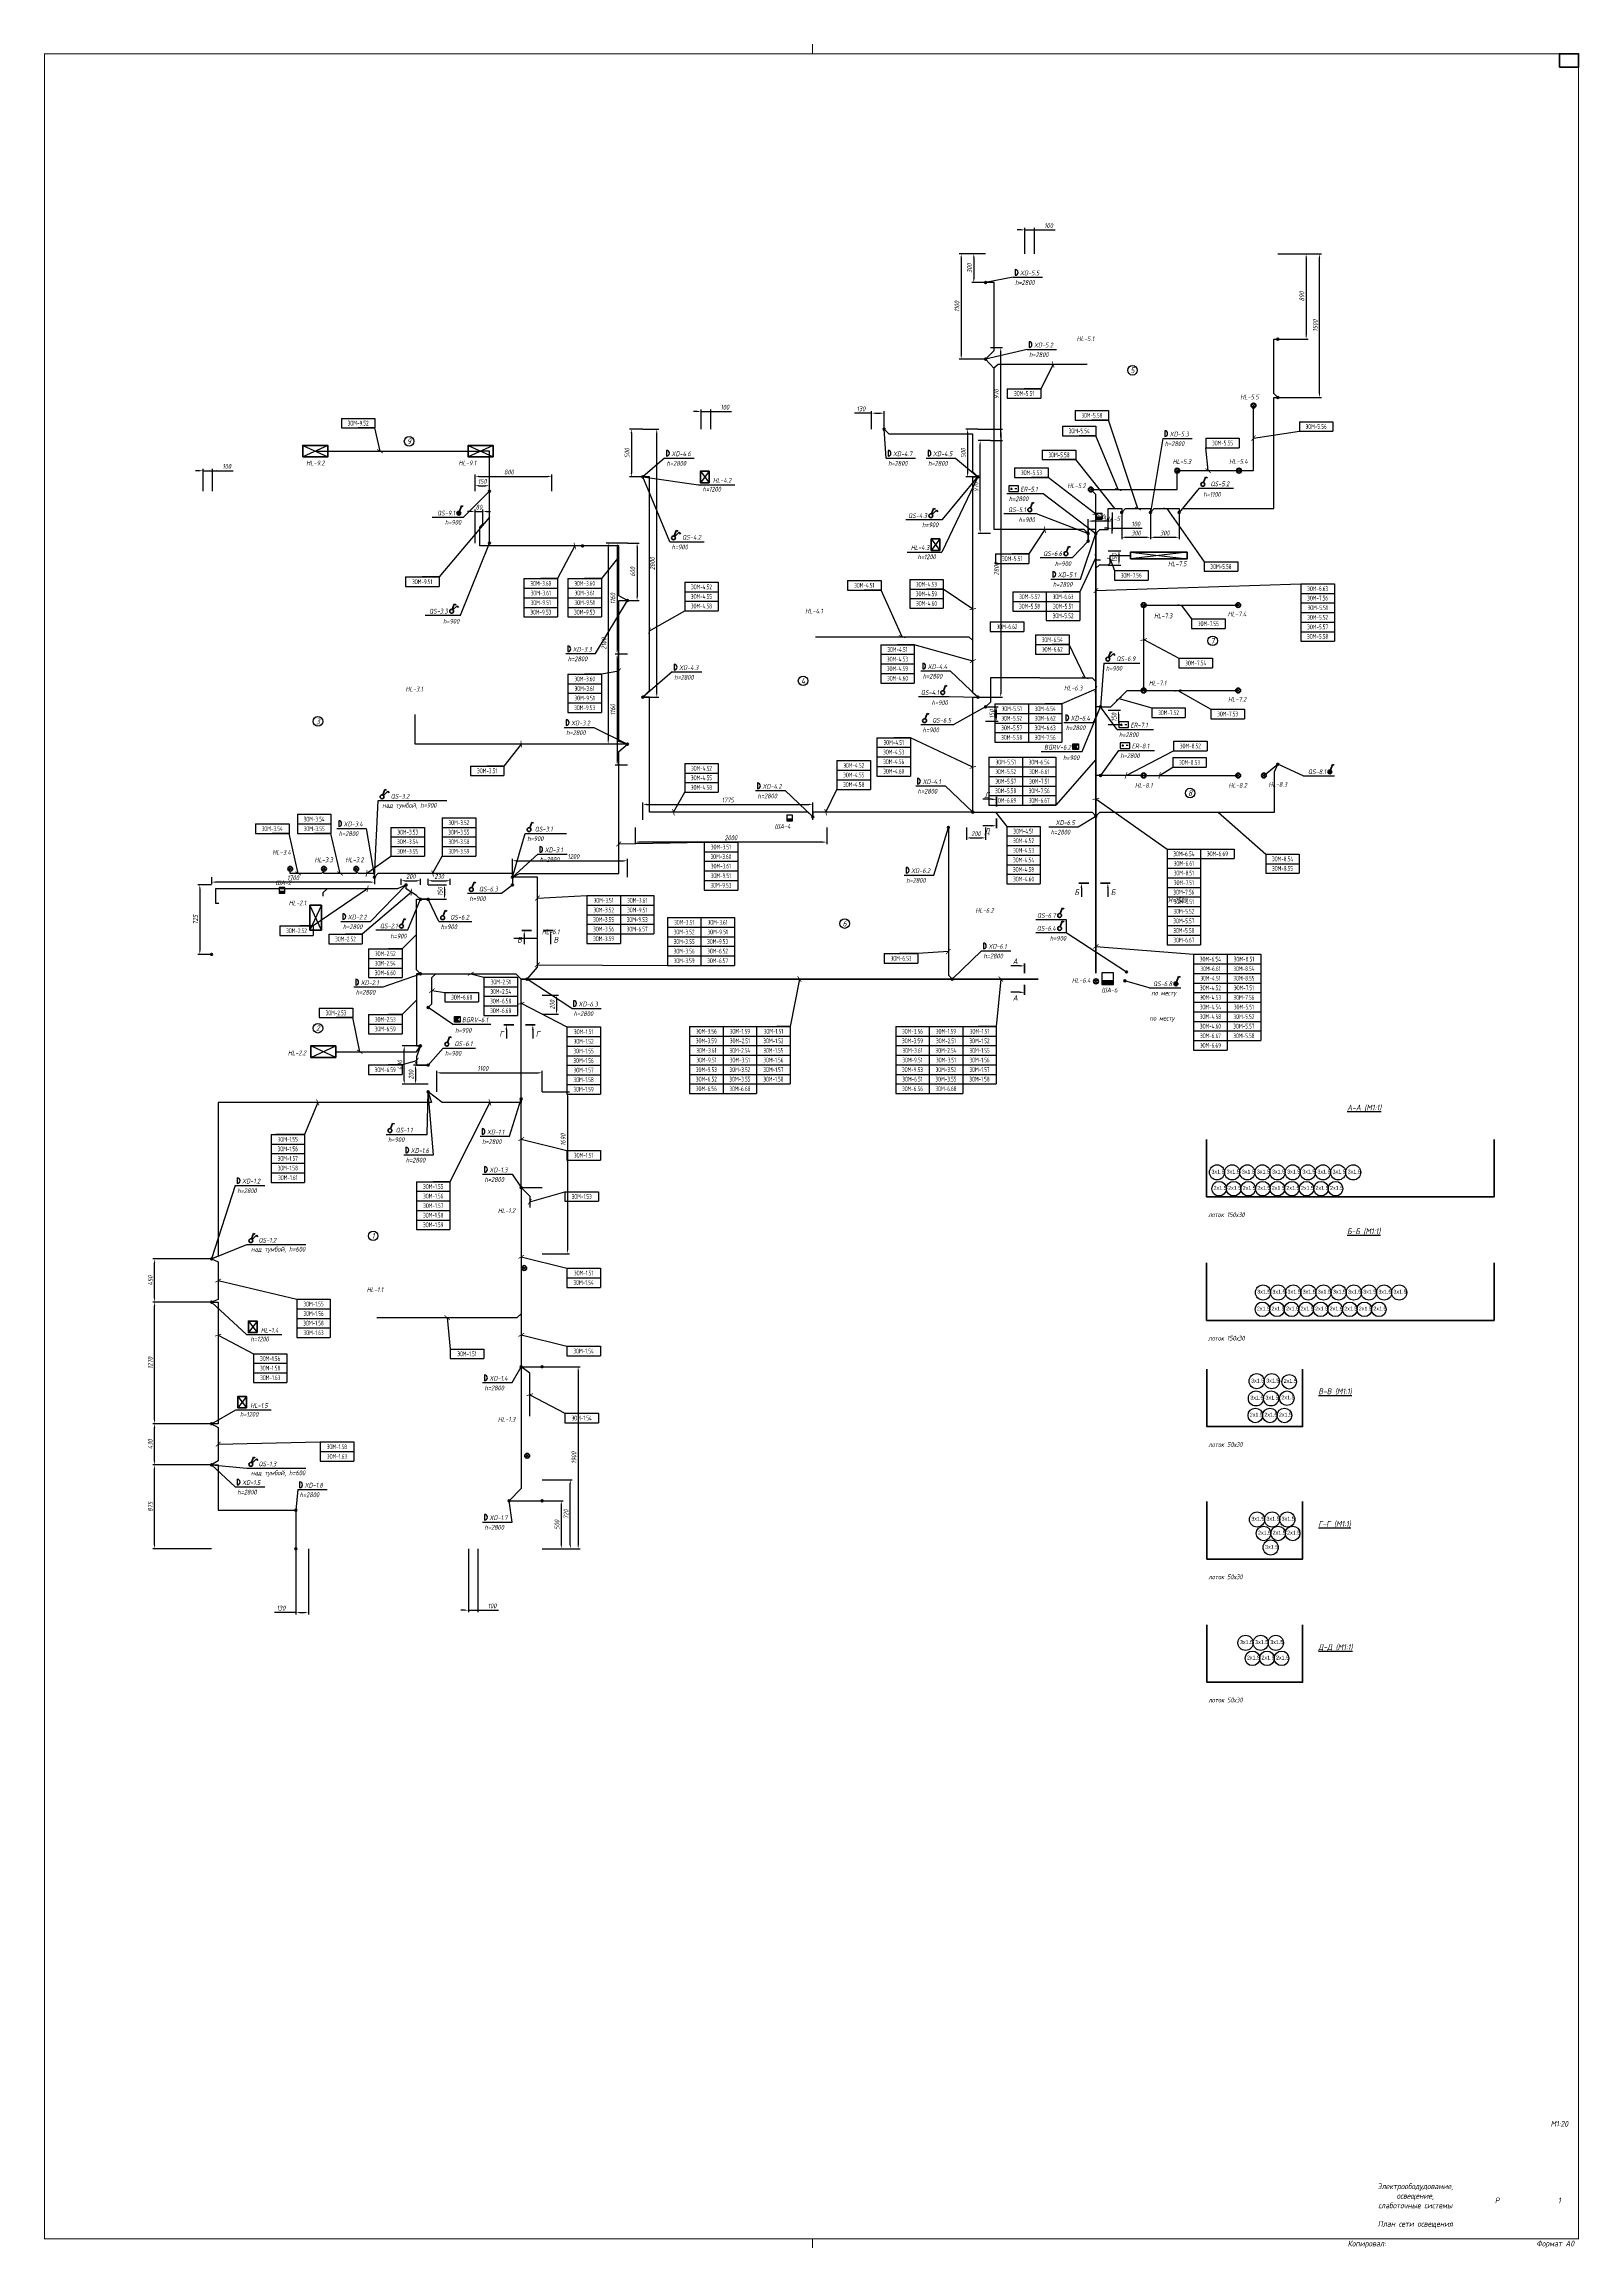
# Paper-space layout 'ЭОМ3' of a CAD drawing. Header units: millimetres. Extents: x 833 to 1634, y 100 to 1250.
# The model-space entities are those that its viewports show. They can reach past a viewport. Long polylines and large blocks are cut down to what shows.
import ezdxf
from ezdxf.enums import TextEntityAlignment as Align

# ---------------------------------------------------------------- set-up
doc = ezdxf.new("R2010")
doc.units = ezdxf.units.MM
for name, color, linetype in [('01 Экспликация', 7, 'Continuous'), ('02 Розетки', 7, 'Continuous'), ('03 Стационарное ЭО', 7, 'Continuous'), ('04 Освещение', 7, 'Continuous'), ('05 Слаботочка', 7, 'Continuous'), ('06 Авт-ка климата', 7, 'Continuous'), ('07 Авт-ка общая', 7, 'Continuous'), ('08 Пож. и техн. сигн.', 7, 'Continuous'), ('10 Привязка', 7, 'Continuous'), ('12 Трассы и коробки 220', 7, 'Continuous'), ('stamp', 7, 'Continuous')]:
    doc.layers.add(name, color=color, linetype=linetype)
doc.layers.add('100 noprint', color=2, linetype='Continuous', plot=False)
doc.layers.add('11 Привязка размеры', color=7, linetype='Continuous', plot=False)
doc.layers.get('100 noprint').off()
doc.styles.add('GOST typeA', font='GOST_A.TTF')
doc.styles.get("Standard").update_dxf_attribs({"font": 'arial.ttf'})
doc.styles.add('ГОСТ-ISOCPEUR', font='isocpeui.ttf', dxfattribs={"width": 0.8})
doc.linetypes.add('12V', pattern='A,12.7,-5.08,["12V",Standard,S=2.54,R=0,X=-2.54,Y=-1.27],-5.08', length=22.86)
doc.linetypes.add('220V_LINE', pattern='A,0.2,-0.05,["~220V",Standard,S=0.1,R=0,X=0,Y=-0.05],-0.4,0.1', length=0.75)
doc.dimstyles.new('ISO-25', dxfattribs={"dimtxt": 2.5, "dimasz": 2.5, "dimexe": 1.25, "dimexo": 0.625, "dimtad": 1, "dimtxsty": 'Standard', "dimcen": 2.5, "dimadec": 0, "dimazin": 0, "dimtfac": 1, "dimtmove": 0, "dimatfit": 3, "dimfxl": 1, "dimarcsym": 0})

# ---------------------------------------------------------------- blocks, each defined once
blk = doc.blocks.new('*D67')
at = {"layer": '11 Привязка размеры', "color": 0, "lineweight": -2}
for p, q in [((5331.2, 2740.1), (5331.2, 2054.4)), ((5461.2, 2740.1), (5461.2, 2054.4)), ((5331.2, 2074.4), (5107.4, 2074.4)), ((5371.2, 2074.4), (5421.2, 2074.4))]:
    blk.add_line(p, q, dxfattribs=at)
at = {"layer": '11 Привязка размеры', "color": 0}
for points in [[(5371.2, 2081), (5371.2, 2067.7), (5331.2, 2074.4)], [(5421.2, 2067.7), (5421.2, 2081), (5461.2, 2074.4)]]:
    blk.add_solid(points, dxfattribs=at)
at = {"layer": 'Defpoints', "color": 0}
for p in [(5331.2, 2740.1), (5461.2, 2740.1), (5461.2, 2074.4)]:
    blk.add_point(p, dxfattribs=at)
at = {"layer": '11 Привязка размеры', "color": 0, "insert": (5175, 2119.4), "char_height": 50, "attachment_point": 5, "style": 'ГОСТ-ISOCPEUR'}
blk.add_mtext('130', dxfattribs=at)
blk = doc.blocks.new('*D68')
at = {"layer": '11 Привязка размеры', "color": 0, "lineweight": -2}
for p, q in [((4451.2, 3615.1), (3835.8, 3615.1)), ((3855.8, 2780.1), (3855.8, 3575.1)), ((4451.2, 2740.1), (3835.8, 2740.1))]:
    blk.add_line(p, q, dxfattribs=at)
at = {"layer": '11 Привязка размеры', "color": 0}
for points in [[(3862.4, 3575.1), (3849.1, 3575.1), (3855.8, 3615.1)], [(3849.1, 2780.1), (3862.4, 2780.1), (3855.8, 2740.1)]]:
    blk.add_solid(points, dxfattribs=at)
at = {"layer": 'Defpoints', "color": 0}
for p in [(3855.8, 3615.1), (4451.2, 3615.1), (4451.2, 2740.1)]:
    blk.add_point(p, dxfattribs=at)
at = {"layer": '11 Привязка размеры', "color": 0, "insert": (3810.8, 3177.6), "char_height": 50, "attachment_point": 5, "rotation": 90, "style": 'ГОСТ-ISOCPEUR'}
blk.add_mtext('875', dxfattribs=at)
blk = doc.blocks.new('*D69')
at = {"layer": '11 Привязка размеры', "color": 0, "lineweight": -2}
for p, q in [((4451.2, 5765.1), (3835.8, 5765.1)), ((3855.8, 5355.1), (3855.8, 5725.1)), ((4451.2, 5315.1), (3835.8, 5315.1))]:
    blk.add_line(p, q, dxfattribs=at)
at = {"layer": '11 Привязка размеры', "color": 0}
for points in [[(3862.4, 5725.1), (3849.1, 5725.1), (3855.8, 5765.1)], [(3849.1, 5355.1), (3862.4, 5355.1), (3855.8, 5315.1)]]:
    blk.add_solid(points, dxfattribs=at)
at = {"layer": 'Defpoints', "color": 0}
for p in [(3855.8, 5765.1), (4451.2, 5765.1), (4451.2, 5315.1)]:
    blk.add_point(p, dxfattribs=at)
at = {"layer": '11 Привязка размеры', "color": 0, "insert": (3810.8, 5540.1), "char_height": 50, "attachment_point": 5, "rotation": 90, "style": 'ГОСТ-ISOCPEUR'}
blk.add_mtext('450', dxfattribs=at)
blk = doc.blocks.new('*D70')
at = {"layer": '11 Привязка размеры', "color": 0, "lineweight": -2}
for p, q in [((7901.2, 3239.8), (8121.1, 3239.8)), ((8101.1, 3199.8), (8101.1, 2780.1)), ((7901.2, 2740.1), (8121.1, 2740.1))]:
    blk.add_line(p, q, dxfattribs=at)
at = {"layer": '11 Привязка размеры', "color": 0}
for points in [[(8107.8, 3199.8), (8094.5, 3199.8), (8101.1, 3239.8)], [(8094.5, 2780.1), (8107.8, 2780.1), (8101.1, 2740.1)]]:
    blk.add_solid(points, dxfattribs=at)
at = {"layer": 'Defpoints', "color": 0}
for p in [(7901.2, 3239.8), (7901.2, 2740.1), (8101.1, 2740.1)]:
    blk.add_point(p, dxfattribs=at)
at = {"layer": '11 Привязка размеры', "color": 0, "insert": (8056.1, 2990), "char_height": 50, "attachment_point": 5, "rotation": 90, "style": 'ГОСТ-ISOCPEUR'}
blk.add_mtext('500', dxfattribs=at)
blk = doc.blocks.new('*D71')
at = {"layer": '11 Привязка размеры', "color": 0, "lineweight": -2}
for p, q in [((7901.2, 4640.4), (8297.7, 4640.4)), ((8277.7, 4600.4), (8277.7, 2780.1)), ((7901.2, 2740.1), (8297.7, 2740.1))]:
    blk.add_line(p, q, dxfattribs=at)
at = {"layer": '11 Привязка размеры', "color": 0}
for points in [[(8284.4, 4600.4), (8271, 4600.4), (8277.7, 4640.4)], [(8271, 2780.1), (8284.4, 2780.1), (8277.7, 2740.1)]]:
    blk.add_solid(points, dxfattribs=at)
at = {"layer": 'Defpoints', "color": 0}
for p in [(7901.2, 4640.4), (7901.2, 2740.1), (8277.7, 2740.1)]:
    blk.add_point(p, dxfattribs=at)
at = {"layer": '11 Привязка размеры', "color": 0, "insert": (8232.7, 3690.2), "char_height": 50, "attachment_point": 5, "rotation": 90, "style": 'ГОСТ-ISOCPEUR'}
blk.add_mtext('1900', dxfattribs=at)
blk = doc.blocks.new('*D72')
at = {"layer": '11 Привязка размеры', "color": 0, "lineweight": -2}
for p, q in [((7901.2, 7510.1), (8185.6, 7510.1)), ((8165.6, 7470.1), (8165.6, 5860.1)), ((7901.2, 5820.1), (8185.6, 5820.1))]:
    blk.add_line(p, q, dxfattribs=at)
at = {"layer": '11 Привязка размеры', "color": 0}
for points in [[(8172.2, 7470.1), (8158.9, 7470.1), (8165.6, 7510.1)], [(8158.9, 5860.1), (8172.2, 5860.1), (8165.6, 5820.1)]]:
    blk.add_solid(points, dxfattribs=at)
at = {"layer": 'Defpoints', "color": 0}
for p in [(7901.2, 7510.1), (7901.2, 5820.1), (8165.6, 5820.1)]:
    blk.add_point(p, dxfattribs=at)
at = {"layer": '11 Привязка размеры', "color": 0, "insert": (8120.6, 7010.1), "char_height": 50, "attachment_point": 5, "rotation": 90, "style": 'ГОСТ-ISOCPEUR'}
blk.add_mtext('1690', dxfattribs=at)
blk = doc.blocks.new('*D73')
at = {"layer": '11 Привязка размеры', "color": 0, "lineweight": -2}
for p, q in [((7901.2, 8520.1), (8071.2, 8520.1)), ((8051.2, 8480.1), (8051.2, 8360.1)), ((7901.2, 8320.1), (8071.2, 8320.1))]:
    blk.add_line(p, q, dxfattribs=at)
at = {"layer": '11 Привязка размеры', "color": 0}
for points in [[(8057.9, 8480.1), (8044.6, 8480.1), (8051.2, 8520.1)], [(8044.6, 8360.1), (8057.9, 8360.1), (8051.2, 8320.1)]]:
    blk.add_solid(points, dxfattribs=at)
at = {"layer": 'Defpoints', "color": 0}
for p in [(7901.2, 8520.1), (7901.2, 8320.1), (8051.2, 8320.1)]:
    blk.add_point(p, dxfattribs=at)
at = {"layer": '11 Привязка размеры', "color": 0, "insert": (8006.2, 8420.1), "char_height": 50, "attachment_point": 5, "rotation": 90, "style": 'ГОСТ-ISOCPEUR'}
blk.add_mtext('200', dxfattribs=at)
blk = doc.blocks.new('*D74')
at = {"layer": '11 Привязка размеры', "color": 0, "lineweight": -2}
for p, q in [((6631.2, 7990.4), (6441.7, 7990.4)), ((6461.7, 7630.1), (6461.7, 7950.4)), ((6631.2, 7590.1), (6441.7, 7590.1))]:
    blk.add_line(p, q, dxfattribs=at)
at = {"layer": '11 Привязка размеры', "color": 0}
for points in [[(6468.4, 7950.4), (6455.1, 7950.4), (6461.7, 7990.4)], [(6455.1, 7630.1), (6468.4, 7630.1), (6461.7, 7590.1)]]:
    blk.add_solid(points, dxfattribs=at)
at = {"layer": 'Defpoints', "color": 0}
for p in [(6461.7, 7990.4), (6631.2, 7990.4), (6631.2, 7590.1)]:
    blk.add_point(p, dxfattribs=at)
at = {"layer": '11 Привязка размеры', "color": 0, "insert": (6416.7, 7790.2), "char_height": 50, "attachment_point": 5, "rotation": 90, "style": 'ГОСТ-ISOCPEUR'}
blk.add_mtext('400', dxfattribs=at)
blk = doc.blocks.new('*D75')
at = {"layer": '11 Привязка размеры', "color": 0, "lineweight": -2}
for p, q in [((4451.2, 9670.1), (4307.6, 9670.1)), ((4327.6, 9630.1), (4327.6, 8985.5)), ((4451.2, 8945.5), (4307.6, 8945.5))]:
    blk.add_line(p, q, dxfattribs=at)
at = {"layer": '11 Привязка размеры', "color": 0}
for points in [[(4334.3, 9630.1), (4320.9, 9630.1), (4327.6, 9670.1)], [(4320.9, 8985.5), (4334.3, 8985.5), (4327.6, 8945.5)]]:
    blk.add_solid(points, dxfattribs=at)
at = {"layer": 'Defpoints', "color": 0}
for p in [(4451.2, 9670.1), (4327.6, 8945.5), (4451.2, 8945.5)]:
    blk.add_point(p, dxfattribs=at)
at = {"layer": '11 Привязка размеры', "color": 0, "insert": (4282.6, 9307.8), "char_height": 50, "attachment_point": 5, "rotation": 90, "style": 'ГОСТ-ISOCPEUR'}
blk.add_mtext('725', dxfattribs=at)
blk = doc.blocks.new('*D76')
at = {"layer": '11 Привязка размеры', "color": 0, "lineweight": -2}
for p, q in [((6430.8, 9670.1), (6430.8, 9734)), ((6631.2, 9670.1), (6631.2, 9734)), ((6470.8, 9714), (6591.2, 9714))]:
    blk.add_line(p, q, dxfattribs=at)
at = {"layer": '11 Привязка размеры', "color": 0}
for points in [[(6470.8, 9720.7), (6470.8, 9707.3), (6430.8, 9714)], [(6591.2, 9707.3), (6591.2, 9720.7), (6631.2, 9714)]]:
    blk.add_solid(points, dxfattribs=at)
at = {"layer": 'Defpoints', "color": 0}
for p in [(6631.2, 9714), (6430.8, 9670.1), (6631.2, 9670.1)]:
    blk.add_point(p, dxfattribs=at)
at = {"layer": '11 Привязка размеры', "color": 0, "insert": (6531, 9759), "char_height": 50, "attachment_point": 5, "style": 'ГОСТ-ISOCPEUR'}
blk.add_mtext('200', dxfattribs=at)
blk = doc.blocks.new('*D77')
at = {"layer": '11 Привязка размеры', "color": 0, "lineweight": -2}
for p, q in [((4451.2, 9750.1), (4451.2, 9679.7)), ((6150.8, 9750.1), (6150.8, 9679.7)), ((6110.8, 9699.7), (4491.2, 9699.7))]:
    blk.add_line(p, q, dxfattribs=at)
at = {"layer": '11 Привязка размеры', "color": 0}
for points in [[(4491.2, 9706.4), (4491.2, 9693), (4451.2, 9699.7)], [(6110.8, 9693), (6110.8, 9706.4), (6150.8, 9699.7)]]:
    blk.add_solid(points, dxfattribs=at)
at = {"layer": 'Defpoints', "color": 0}
for p in [(4451.2, 9750.1), (6150.8, 9750.1), (4451.2, 9699.7)]:
    blk.add_point(p, dxfattribs=at)
at = {"layer": '11 Привязка размеры', "color": 0, "insert": (5301, 9744.7), "char_height": 50, "attachment_point": 5, "style": 'ГОСТ-ISOCPEUR'}
blk.add_mtext('1700', dxfattribs=at)
blk = doc.blocks.new('*D78')
at = {"layer": '11 Привязка размеры', "color": 0, "lineweight": -2}
for p, q in [((7591.1, 9750.1), (7591.1, 9942.5)), ((8791.2, 9750.1), (8791.2, 9942.5)), ((7631.1, 9922.5), (8751.2, 9922.5))]:
    blk.add_line(p, q, dxfattribs=at)
at = {"layer": '11 Привязка размеры', "color": 0}
for points in [[(7631.1, 9929.2), (7631.1, 9915.9), (7591.1, 9922.5)], [(8751.2, 9915.9), (8751.2, 9929.2), (8791.2, 9922.5)]]:
    blk.add_solid(points, dxfattribs=at)
at = {"layer": 'Defpoints', "color": 0}
for p in [(8791.2, 9922.5), (7591.1, 9750.1), (8791.2, 9750.1)]:
    blk.add_point(p, dxfattribs=at)
at = {"layer": '11 Привязка размеры', "color": 0, "insert": (8227.4, 9967.5), "char_height": 50, "attachment_point": 5, "style": 'ГОСТ-ISOCPEUR'}
blk.add_mtext('1200', dxfattribs=at)
blk = doc.blocks.new('*D79')
at = {"layer": '11 Привязка размеры', "color": 0, "lineweight": -2}
for p, q in [((4361.2, 13780.1), (4361.2, 14015.3)), ((4461.2, 13780.1), (4461.2, 14015.3)), ((4321.2, 13995.3), (4281.2, 13995.3)), ((4361.2, 13995.3), (4676.5, 13995.3)), ((4361.2, 13995.3), (4461.2, 13995.3))]:
    blk.add_line(p, q, dxfattribs=at)
at = {"layer": '11 Привязка размеры', "color": 0}
for points in [[(4321.2, 13988.7), (4321.2, 14002), (4361.2, 13995.3)], [(4501.2, 14002), (4501.2, 13988.7), (4461.2, 13995.3)]]:
    blk.add_solid(points, dxfattribs=at)
at = {"layer": 'Defpoints', "color": 0}
for p in [(4461.2, 13995.3), (4361.2, 13780.1), (4461.2, 13780.1)]:
    blk.add_point(p, dxfattribs=at)
at = {"layer": '11 Привязка размеры', "color": 0, "insert": (4608.9, 14040.3), "char_height": 50, "attachment_point": 5, "style": 'ГОСТ-ISOCPEUR'}
blk.add_mtext('100', dxfattribs=at)
blk = doc.blocks.new('*D80')
at = {"layer": '11 Привязка размеры', "color": 0, "lineweight": -2}
for p, q in [((7201.2, 13780.1), (7201.2, 13956.3)), ((8001.2, 13780.1), (8001.2, 13956.3)), ((7241.2, 13936.3), (7961.2, 13936.3))]:
    blk.add_line(p, q, dxfattribs=at)
at = {"layer": '11 Привязка размеры', "color": 0}
for points in [[(7241.2, 13943), (7241.2, 13929.7), (7201.2, 13936.3)], [(7961.2, 13929.7), (7961.2, 13943), (8001.2, 13936.3)]]:
    blk.add_solid(points, dxfattribs=at)
at = {"layer": 'Defpoints', "color": 0}
for p in [(8001.2, 13936.3), (7201.2, 13780.1), (8001.2, 13780.1)]:
    blk.add_point(p, dxfattribs=at)
at = {"layer": '11 Привязка размеры', "color": 0, "insert": (7554.9, 13981.3), "char_height": 50, "attachment_point": 5, "style": 'ГОСТ-ISOCPEUR'}
blk.add_mtext('800', dxfattribs=at)
blk = doc.blocks.new('Охранный датчик')
blk.add_hatch(color=0).paths.add_polyline_path([(3, 3), (0, 3), (0, 0), (3, 0), (1.5, 1.5)])
at = {"color": 0}
for p, q in [((3, 3), (1.5, 1.5)), ((1.5, 1.5), (3, 0))]:
    blk.add_line(p, q, dxfattribs=at)
blk.add_lwpolyline([(3, 0), (0, 0), (0, 3), (3, 3)], close=True, dxfattribs=at)
blk = doc.blocks.new('шкаф')
blk.add_hatch(color=256).paths.add_polyline_path([(3, 0), (3, 1), (0, 1), (0, 0)])
blk.add_line((0, 1), (3, 1))
blk.add_lwpolyline([(0, 0), (3, 0), (3, 3), (0, 3)], close=True)
blk = doc.blocks.new('кнопка 1')
at = {"color": 0, "lineweight": -2}
for p, q in [((0.346, 0.938), (1.394, 3.777)), ((1.394, 3.777), (2.342, 3.448))]:
    blk.add_line(p, q, dxfattribs=at)
blk.add_circle((0, 0), 1, dxfattribs=at)
blk = doc.blocks.new('кнопка 1 открытая IP44')
at = {"lineweight": -2}
blk.add_hatch(color=0, dxfattribs=at).paths.add_polyline_path([(-1, 0, 1), (1, 0, 1)])
at = {"color": 0, "lineweight": -2}
for p, q in [((0.346, 0.938), (1.394, 3.777)), ((1.394, 3.777), (2.342, 3.448))]:
    blk.add_line(p, q, dxfattribs=at)
blk.add_circle((0, 0), 1, dxfattribs=at)
blk = doc.blocks.new('*D119')
at = {"layer": '11 Привязка размеры', "color": 0, "lineweight": -2}
for p, q in [((6801.2, 7510.1), (6801.2, 7728.9)), ((7901.2, 7510.1), (7901.2, 7728.9)), ((6841.2, 7708.9), (7861.2, 7708.9))]:
    blk.add_line(p, q, dxfattribs=at)
at = {"layer": '11 Привязка размеры', "color": 0}
for points in [[(6841.2, 7715.6), (6841.2, 7702.2), (6801.2, 7708.9)], [(7861.2, 7702.2), (7861.2, 7715.6), (7901.2, 7708.9)]]:
    blk.add_solid(points, dxfattribs=at)
at = {"layer": 'Defpoints', "color": 0}
for p in [(7901.2, 7708.9), (6801.2, 7510.1), (7901.2, 7510.1)]:
    blk.add_point(p, dxfattribs=at)
at = {"layer": '11 Привязка размеры', "color": 0, "insert": (7282.3, 7753.9), "char_height": 50, "attachment_point": 5, "style": 'ГОСТ-ISOCPEUR'}
blk.add_mtext('1100', dxfattribs=at)
blk = doc.blocks.new('*D120')
at = {"layer": '11 Привязка размеры', "color": 0, "lineweight": -2}
for p, q in [((7131.2, 2740.1), (7131.2, 2077.7)), ((7231.2, 2740.1), (7231.2, 2077.7)), ((7091.2, 2097.7), (7051.2, 2097.7)), ((7131.2, 2097.7), (7446.5, 2097.7)), ((7131.2, 2097.7), (7231.2, 2097.7))]:
    blk.add_line(p, q, dxfattribs=at)
at = {"layer": '11 Привязка размеры', "color": 0}
for points in [[(7091.2, 2091), (7091.2, 2104.4), (7131.2, 2097.7)], [(7271.2, 2104.4), (7271.2, 2091), (7231.2, 2097.7)]]:
    blk.add_solid(points, dxfattribs=at)
at = {"layer": 'Defpoints', "color": 0}
for p in [(7131.2, 2740.1), (7231.2, 2740.1), (7231.2, 2097.7)]:
    blk.add_point(p, dxfattribs=at)
at = {"layer": '11 Привязка размеры', "color": 0, "insert": (7378.9, 2142.7), "char_height": 50, "attachment_point": 5, "style": 'ГОСТ-ISOCPEUR'}
blk.add_mtext('100', dxfattribs=at)
blk = doc.blocks.new('*D121')
at = {"layer": '11 Привязка размеры', "color": 0, "lineweight": -2}
for p, q in [((6711.2, 7790.1), (6558.7, 7790.1)), ((6578.7, 7750.1), (6578.7, 7630.1)), ((6711.2, 7590.1), (6558.7, 7590.1))]:
    blk.add_line(p, q, dxfattribs=at)
at = {"layer": '11 Привязка размеры', "color": 0}
for points in [[(6585.3, 7750.1), (6572, 7750.1), (6578.7, 7790.1)], [(6572, 7630.1), (6585.3, 7630.1), (6578.7, 7590.1)]]:
    blk.add_solid(points, dxfattribs=at)
at = {"layer": 'Defpoints', "color": 0}
for p in [(6711.2, 7790.1), (6578.7, 7590.1), (6711.2, 7590.1)]:
    blk.add_point(p, dxfattribs=at)
at = {"layer": '11 Привязка размеры', "color": 0, "insert": (6533.7, 7690.1), "char_height": 50, "attachment_point": 5, "rotation": 90, "style": 'ГОСТ-ISOCPEUR'}
blk.add_mtext('200', dxfattribs=at)
blk = doc.blocks.new('*D122')
at = {"layer": '11 Привязка размеры', "color": 0, "lineweight": -2}
for p, q in [((6711.2, 9670.1), (6902.2, 9670.1)), ((6882.2, 9630.1), (6882.2, 9560.1)), ((6631.2, 9520.1), (6902.2, 9520.1))]:
    blk.add_line(p, q, dxfattribs=at)
at = {"layer": '11 Привязка размеры', "color": 0}
for points in [[(6888.9, 9630.1), (6875.5, 9630.1), (6882.2, 9670.1)], [(6875.5, 9560.1), (6888.9, 9560.1), (6882.2, 9520.1)]]:
    blk.add_solid(points, dxfattribs=at)
at = {"layer": 'Defpoints', "color": 0}
for p in [(6711.2, 9670.1), (6631.2, 9520.1), (6882.2, 9520.1)]:
    blk.add_point(p, dxfattribs=at)
at = {"layer": '11 Привязка размеры', "color": 0, "insert": (6837.2, 9601.5), "char_height": 50, "attachment_point": 5, "rotation": 90, "style": 'ГОСТ-ISOCPEUR'}
blk.add_mtext('150', dxfattribs=at)
blk = doc.blocks.new('*D123')
at = {"layer": '11 Привязка размеры', "color": 0, "lineweight": -2}
for p, q in [((8791.2, 13240.1), (8571, 13240.1)), ((8591, 13200.1), (8591, 11180.4)), ((8791.2, 11140.4), (8571, 11140.4))]:
    blk.add_line(p, q, dxfattribs=at)
at = {"layer": '11 Привязка размеры', "color": 0}
for points in [[(8597.7, 13200.1), (8584.3, 13200.1), (8591, 13240.1)], [(8584.3, 11180.4), (8597.7, 11180.4), (8591, 11140.4)]]:
    blk.add_solid(points, dxfattribs=at)
at = {"layer": 'Defpoints', "color": 0}
for p in [(8791.2, 13240.1), (8591, 11140.4), (8791.2, 11140.4)]:
    blk.add_point(p, dxfattribs=at)
at = {"layer": '11 Привязка размеры', "color": 0, "insert": (8546, 12190.2), "char_height": 50, "attachment_point": 5, "rotation": 90, "style": 'ГОСТ-ISOCPEUR'}
blk.add_mtext('2100', dxfattribs=at)
blk = doc.blocks.new('*D124')
at = {"layer": '11 Привязка размеры', "color": 0, "lineweight": -2}
for p, q in [((8791.2, 13240.1), (8912.6, 13240.1)), ((8892.6, 13200.1), (8892.6, 12679.9)), ((8801.2, 12639.9), (8912.6, 12639.9))]:
    blk.add_line(p, q, dxfattribs=at)
at = {"layer": '11 Привязка размеры', "color": 0}
for points in [[(8899.3, 13200.1), (8885.9, 13200.1), (8892.6, 13240.1)], [(8885.9, 12679.9), (8899.3, 12679.9), (8892.6, 12639.9)]]:
    blk.add_solid(points, dxfattribs=at)
at = {"layer": 'Defpoints', "color": 0}
for p in [(8791.2, 13240.1), (8801.2, 12639.9), (8892.6, 12639.9)]:
    blk.add_point(p, dxfattribs=at)
at = {"layer": '11 Привязка размеры', "color": 0, "insert": (8847.6, 12940), "char_height": 50, "attachment_point": 5, "rotation": 90, "style": 'ГОСТ-ISOCPEUR'}
blk.add_mtext('600', dxfattribs=at)
blk = doc.blocks.new('кнопка 2')
at = {"color": 0, "lineweight": -2}
for p, q in [((0.346, 0.938), (1.394, 3.777)), ((1.394, 3.777), (2.342, 3.448)), ((0.707, 0.707), (2.932, 2.932)), ((2.932, 2.932), (3.66, 1.996))]:
    blk.add_line(p, q, dxfattribs=at)
blk.add_circle((0, 0), 1, dxfattribs=at)
blk = doc.blocks.new('*D125')
at = {"layer": '11 Привязка размеры', "color": 0, "lineweight": -2}
for p, q in [((7201.2, 13240.1), (7201.2, 13589.8)), ((7281.2, 13440.1), (7281.2, 13589.8)), ((7161.2, 13569.8), (7121.2, 13569.8)), ((7201.2, 13569.8), (7281.2, 13569.8)), ((7321.2, 13569.8), (7361.2, 13569.8))]:
    blk.add_line(p, q, dxfattribs=at)
at = {"layer": '11 Привязка размеры', "color": 0}
for points in [[(7161.2, 13563.2), (7161.2, 13576.5), (7201.2, 13569.8)], [(7321.2, 13576.5), (7321.2, 13563.2), (7281.2, 13569.8)]]:
    blk.add_solid(points, dxfattribs=at)
at = {"layer": 'Defpoints', "color": 0}
for p in [(7281.2, 13569.8), (7281.2, 13440.1), (7201.2, 13240.1)]:
    blk.add_point(p, dxfattribs=at)
at = {"layer": '11 Привязка размеры', "color": 0, "insert": (7241.2, 13614.8), "char_height": 50, "attachment_point": 5, "style": 'ГОСТ-ISOCPEUR'}
blk.add_mtext('80', dxfattribs=at)
blk = doc.blocks.new('*D126')
at = {"layer": '11 Привязка размеры', "color": 0, "lineweight": -2}
for p, q in [((7201.2, 13780.1), (7201.2, 13858.6)), ((7351.2, 13780.1), (7351.2, 13858.6)), ((7241.2, 13838.6), (7311.2, 13838.6))]:
    blk.add_line(p, q, dxfattribs=at)
at = {"layer": '11 Привязка размеры', "color": 0}
for points in [[(7241.2, 13845.3), (7241.2, 13831.9), (7201.2, 13838.6)], [(7311.2, 13831.9), (7311.2, 13845.3), (7351.2, 13838.6)]]:
    blk.add_solid(points, dxfattribs=at)
at = {"layer": 'Defpoints', "color": 0}
for p in [(7351.2, 13838.6), (7201.2, 13780.1), (7351.2, 13780.1)]:
    blk.add_point(p, dxfattribs=at)
at = {"layer": '11 Привязка размеры', "color": 0, "insert": (7276.2, 13883.6), "char_height": 50, "attachment_point": 5, "style": 'ГОСТ-ISOCPEUR'}
blk.add_mtext('150', dxfattribs=at)
blk = doc.blocks.new('*D127')
at = {"layer": '11 Привязка размеры', "color": 0, "lineweight": -2}
for p, q in [((9561.2, 14430.1), (9561.2, 14633.7)), ((9661.2, 14430.1), (9661.2, 14633.7)), ((9521.2, 14613.7), (9481.2, 14613.7)), ((9561.2, 14613.7), (9876.5, 14613.7)), ((9561.2, 14613.7), (9661.2, 14613.7))]:
    blk.add_line(p, q, dxfattribs=at)
at = {"layer": '11 Привязка размеры', "color": 0}
for points in [[(9521.2, 14607), (9521.2, 14620.4), (9561.2, 14613.7)], [(9701.2, 14620.4), (9701.2, 14607), (9661.2, 14613.7)]]:
    blk.add_solid(points, dxfattribs=at)
at = {"layer": 'Defpoints', "color": 0}
for p in [(9661.2, 14613.7), (9561.2, 14430.1), (9661.2, 14430.1)]:
    blk.add_point(p, dxfattribs=at)
at = {"layer": '11 Привязка размеры', "color": 0, "insert": (9808.9, 14658.7), "char_height": 50, "attachment_point": 5, "style": 'ГОСТ-ISOCPEUR'}
blk.add_mtext('100', dxfattribs=at)
blk = doc.blocks.new('*D128')
at = {"layer": '11 Привязка размеры', "color": 0, "lineweight": -2}
for p, q in [((8951.2, 14430.1), (8812.5, 14430.1)), ((8832.5, 14390.1), (8832.5, 13970.3)), ((8951.2, 13930.3), (8812.5, 13930.3))]:
    blk.add_line(p, q, dxfattribs=at)
at = {"layer": '11 Привязка размеры', "color": 0}
for points in [[(8839.2, 14390.1), (8825.8, 14390.1), (8832.5, 14430.1)], [(8825.8, 13970.3), (8839.2, 13970.3), (8832.5, 13930.3)]]:
    blk.add_solid(points, dxfattribs=at)
at = {"layer": 'Defpoints', "color": 0}
for p in [(8951.2, 14430.1), (8832.5, 13930.3), (8951.2, 13930.3)]:
    blk.add_point(p, dxfattribs=at)
at = {"layer": '11 Привязка размеры', "color": 0, "insert": (8787.5, 14180.2), "char_height": 50, "attachment_point": 5, "rotation": 90, "style": 'ГОСТ-ISOCPEUR'}
blk.add_mtext('500', dxfattribs=at)
blk = doc.blocks.new('*D129')
at = {"layer": '11 Привязка размеры', "color": 0, "lineweight": -2}
for p, q in [((8951.2, 14430.1), (9118.1, 14430.1)), ((9098.1, 11670.4), (9098.1, 14390.1)), ((8951.2, 11630.4), (9118.1, 11630.4))]:
    blk.add_line(p, q, dxfattribs=at)
at = {"layer": '11 Привязка размеры', "color": 0}
for points in [[(9104.8, 14390.1), (9091.4, 14390.1), (9098.1, 14430.1)], [(9091.4, 11670.4), (9104.8, 11670.4), (9098.1, 11630.4)]]:
    blk.add_solid(points, dxfattribs=at)
at = {"layer": 'Defpoints', "color": 0}
for p in [(8951.2, 14430.1), (9098.1, 14430.1), (8951.2, 11630.4)]:
    blk.add_point(p, dxfattribs=at)
at = {"layer": '11 Привязка размеры', "color": 0, "insert": (9053.1, 13025.3), "char_height": 50, "attachment_point": 5, "rotation": 90, "style": 'ГОСТ-ISOCPEUR'}
blk.add_mtext('2800', dxfattribs=at)
blk = doc.blocks.new('*D130')
at = {"layer": '11 Привязка размеры', "color": 0, "lineweight": -2}
for p, q in [((8951.2, 10350.1), (8951.2, 10531.7)), ((10726.2, 10350.1), (10726.2, 10531.7)), ((8991.2, 10511.7), (10686.2, 10511.7))]:
    blk.add_line(p, q, dxfattribs=at)
at = {"layer": '11 Привязка размеры', "color": 0}
for points in [[(8991.2, 10518.4), (8991.2, 10505), (8951.2, 10511.7)], [(10686.2, 10505), (10686.2, 10518.4), (10726.2, 10511.7)]]:
    blk.add_solid(points, dxfattribs=at)
at = {"layer": 'Defpoints', "color": 0}
for p in [(10726.2, 10511.7), (8951.2, 10350.1), (10726.2, 10350.1)]:
    blk.add_point(p, dxfattribs=at)
at = {"layer": '11 Привязка размеры', "color": 0, "insert": (9838.7, 10556.7), "char_height": 50, "attachment_point": 5, "style": 'ГОСТ-ISOCPEUR'}
blk.add_mtext('1775', dxfattribs=at)
blk = doc.blocks.new('*D131')
at = {"layer": '11 Привязка размеры', "color": 0, "lineweight": -2}
for p, q in [((12451.2, 14430.1), (12708.4, 14430.1)), ((12688.4, 14390.1), (12688.4, 11670.4)), ((12451.2, 11630.4), (12708.4, 11630.4))]:
    blk.add_line(p, q, dxfattribs=at)
at = {"layer": '11 Привязка размеры', "color": 0}
for points in [[(12695.1, 14390.1), (12681.8, 14390.1), (12688.4, 14430.1)], [(12681.8, 11670.4), (12695.1, 11670.4), (12688.4, 11630.4)]]:
    blk.add_solid(points, dxfattribs=at)
at = {"layer": 'Defpoints', "color": 0}
for p in [(12451.2, 14430.1), (12451.2, 11630.4), (12688.4, 11630.4)]:
    blk.add_point(p, dxfattribs=at)
at = {"layer": '11 Привязка размеры', "color": 0, "insert": (12643.4, 12970), "char_height": 50, "attachment_point": 5, "rotation": 90, "style": 'ГОСТ-ISOCPEUR'}
blk.add_mtext('2800', dxfattribs=at)
blk = doc.blocks.new('*D132')
at = {"layer": '11 Привязка размеры', "color": 0, "lineweight": -2}
for p, q in [((12451.2, 14430.1), (12323, 14430.1)), ((12343, 14390.1), (12343, 13970.3)), ((12451.2, 13930.3), (12323, 13930.3))]:
    blk.add_line(p, q, dxfattribs=at)
at = {"layer": '11 Привязка размеры', "color": 0}
for points in [[(12349.7, 14390.1), (12336.4, 14390.1), (12343, 14430.1)], [(12336.4, 13970.3), (12349.7, 13970.3), (12343, 13930.3)]]:
    blk.add_solid(points, dxfattribs=at)
at = {"layer": 'Defpoints', "color": 0}
for p in [(12451.2, 14430.1), (12343, 13930.3), (12451.2, 13930.3)]:
    blk.add_point(p, dxfattribs=at)
at = {"layer": '11 Привязка размеры', "color": 0, "insert": (12298, 14180.2), "char_height": 50, "attachment_point": 5, "rotation": 90, "style": 'ГОСТ-ISOCPEUR'}
blk.add_mtext('500', dxfattribs=at)
blk = doc.blocks.new('*D133')
at = {"layer": '11 Привязка размеры', "color": 0, "lineweight": -2}
for p, q in [((11341.2, 14430.1), (11341.2, 14615.9)), ((11471.2, 14430.1), (11471.2, 14615.9)), ((11341.2, 14595.9), (11162, 14595.9)), ((11381.2, 14595.9), (11431.2, 14595.9))]:
    blk.add_line(p, q, dxfattribs=at)
at = {"layer": '11 Привязка размеры', "color": 0}
for points in [[(11381.2, 14602.6), (11381.2, 14589.2), (11341.2, 14595.9)], [(11431.2, 14589.2), (11431.2, 14602.6), (11471.2, 14595.9)]]:
    blk.add_solid(points, dxfattribs=at)
at = {"layer": 'Defpoints', "color": 0}
for p in [(11471.2, 14595.9), (11341.2, 14430.1), (11471.2, 14430.1)]:
    blk.add_point(p, dxfattribs=at)
at = {"layer": '11 Привязка размеры', "color": 0, "insert": (11229.6, 14640.9), "char_height": 50, "attachment_point": 5, "style": 'ГОСТ-ISOCPEUR'}
blk.add_mtext('130', dxfattribs=at)
blk = doc.blocks.new('*D134')
at = {"layer": '11 Привязка размеры', "color": 0, "lineweight": -2}
for p, q in [((8871.2, 10270.1), (8871.2, 10097.5)), ((10871.7, 10270.1), (10871.7, 10097.5)), ((10831.7, 10117.5), (8911.2, 10117.5))]:
    blk.add_line(p, q, dxfattribs=at)
at = {"layer": '11 Привязка размеры', "color": 0}
for points in [[(8911.2, 10124.2), (8911.2, 10110.9), (8871.2, 10117.5)], [(10831.7, 10110.9), (10831.7, 10124.2), (10871.7, 10117.5)]]:
    blk.add_solid(points, dxfattribs=at)
at = {"layer": 'Defpoints', "color": 0}
for p in [(8871.2, 10270.1), (10871.7, 10270.1), (8871.2, 10117.5)]:
    blk.add_point(p, dxfattribs=at)
at = {"layer": '11 Привязка размеры', "color": 0, "insert": (9871.5, 10162.5), "char_height": 50, "attachment_point": 5, "style": 'ГОСТ-ISOCPEUR'}
blk.add_mtext('2000', dxfattribs=at)
blk = doc.blocks.new('*D135')
at = {"layer": '11 Привязка размеры', "color": 0, "lineweight": -2}
for p, q in [((12331.2, 10270.1), (12331.2, 10141.5)), ((12531.2, 10270.1), (12531.2, 10141.5)), ((12371.2, 10161.5), (12491.2, 10161.5))]:
    blk.add_line(p, q, dxfattribs=at)
at = {"layer": '11 Привязка размеры', "color": 0}
for points in [[(12371.2, 10168.2), (12371.2, 10154.9), (12331.2, 10161.5)], [(12491.2, 10154.9), (12491.2, 10168.2), (12531.2, 10161.5)]]:
    blk.add_solid(points, dxfattribs=at)
at = {"layer": 'Defpoints', "color": 0}
for p in [(12331.2, 10270.1), (12531.2, 10270.1), (12531.2, 10161.5)]:
    blk.add_point(p, dxfattribs=at)
at = {"layer": '11 Привязка размеры', "color": 0, "insert": (12431.2, 10206.5), "char_height": 50, "attachment_point": 5, "style": 'ГОСТ-ISOCPEUR'}
blk.add_mtext('200', dxfattribs=at)
blk = doc.blocks.new('*D136')
at = {"layer": '11 Привязка размеры', "color": 0, "lineweight": -2}
for p, q in [((12531.2, 11530.1), (12662.5, 11530.1)), ((12642.5, 11490.1), (12642.5, 11420.1)), ((12531.2, 11380.1), (12662.5, 11380.1))]:
    blk.add_line(p, q, dxfattribs=at)
at = {"layer": '11 Привязка размеры', "color": 0}
for points in [[(12649.2, 11490.1), (12635.8, 11490.1), (12642.5, 11530.1)], [(12635.8, 11420.1), (12649.2, 11420.1), (12642.5, 11380.1)]]:
    blk.add_solid(points, dxfattribs=at)
at = {"layer": 'Defpoints', "color": 0}
for p in [(12531.2, 11530.1), (12531.2, 11380.1), (12642.5, 11380.1)]:
    blk.add_point(p, dxfattribs=at)
at = {"layer": '11 Привязка размеры', "color": 0, "insert": (12597.5, 11455.1), "char_height": 50, "attachment_point": 5, "rotation": 90, "style": 'ГОСТ-ISOCPEUR'}
blk.add_mtext('150', dxfattribs=at)
blk = doc.blocks.new('*D137')
at = {"layer": '11 Привязка размеры', "color": 0, "lineweight": -2}
for p, q in [((13811.2, 13160.1), (13942.8, 13160.1)), ((13922.8, 13120.1), (13922.8, 13050.1)), ((13811.2, 13010.1), (13942.8, 13010.1))]:
    blk.add_line(p, q, dxfattribs=at)
at = {"layer": '11 Привязка размеры', "color": 0}
for points in [[(13929.5, 13120.1), (13916.2, 13120.1), (13922.8, 13160.1)], [(13916.2, 13050.1), (13929.5, 13050.1), (13922.8, 13010.1)]]:
    blk.add_solid(points, dxfattribs=at)
at = {"layer": 'Defpoints', "color": 0}
for p in [(13811.2, 13160.1), (13811.2, 13010.1), (13922.8, 13010.1)]:
    blk.add_point(p, dxfattribs=at)
at = {"layer": '11 Привязка размеры', "color": 0, "insert": (13877.8, 13085.1), "char_height": 50, "attachment_point": 5, "rotation": 90, "style": 'ГОСТ-ISOCPEUR'}
blk.add_mtext('150', dxfattribs=at)
blk = doc.blocks.new('*D138')
at = {"layer": '11 Привязка размеры', "color": 0, "lineweight": -2}
for p, q in [((13811.2, 11495.1), (13937.6, 11495.1)), ((13917.6, 11455.1), (13917.6, 11385.1)), ((13811.2, 11345.1), (13937.6, 11345.1))]:
    blk.add_line(p, q, dxfattribs=at)
at = {"layer": '11 Привязка размеры', "color": 0}
for points in [[(13924.3, 11455.1), (13910.9, 11455.1), (13917.6, 11495.1)], [(13910.9, 11385.1), (13924.3, 11385.1), (13917.6, 11345.1)]]:
    blk.add_solid(points, dxfattribs=at)
at = {"layer": 'Defpoints', "color": 0}
for p in [(13811.2, 11495.1), (13811.2, 11345.1), (13917.6, 11345.1)]:
    blk.add_point(p, dxfattribs=at)
at = {"layer": '11 Привязка размеры', "color": 0, "insert": (13872.6, 11420.1), "char_height": 50, "attachment_point": 5, "rotation": 90, "style": 'ГОСТ-ISOCPEUR'}
blk.add_mtext('150', dxfattribs=at)
blk = doc.blocks.new('*D139')
at = {"layer": '11 Привязка размеры', "color": 0, "lineweight": -2}
for p, q in [((13601.2, 13260.1), (13601.2, 13489.4)), ((13851.2, 13340.1), (13851.2, 13489.4)), ((13811.2, 13469.4), (13641.2, 13469.4))]:
    blk.add_line(p, q, dxfattribs=at)
at = {"layer": '11 Привязка размеры', "color": 0}
for points in [[(13641.2, 13476), (13641.2, 13462.7), (13601.2, 13469.4)], [(13811.2, 13462.7), (13811.2, 13476), (13851.2, 13469.4)]]:
    blk.add_solid(points, dxfattribs=at)
at = {"layer": 'Defpoints', "color": 0}
for p in [(13601.2, 13469.4), (13851.2, 13340.1), (13601.2, 13260.1)]:
    blk.add_point(p, dxfattribs=at)
at = {"layer": '11 Привязка размеры', "color": 0, "insert": (13726.2, 13514.4), "char_height": 50, "attachment_point": 5, "style": 'ГОСТ-ISOCPEUR'}
blk.add_mtext('250', dxfattribs=at)
blk = doc.blocks.new('*D140')
at = {"layer": '11 Привязка размеры', "color": 0, "lineweight": -2}
for p, q in [((13851.2, 13560.1), (13851.2, 13373.8)), ((13951.2, 13560.1), (13951.2, 13373.8)), ((13811.2, 13393.8), (13771.2, 13393.8)), ((13851.2, 13393.8), (14166.5, 13393.8)), ((13851.2, 13393.8), (13951.2, 13393.8)), ((13991.2, 13393.8), (14031.2, 13393.8))]:
    blk.add_line(p, q, dxfattribs=at)
at = {"layer": '11 Привязка размеры', "color": 0}
for points in [[(13811.2, 13387.1), (13811.2, 13400.5), (13851.2, 13393.8)], [(13991.2, 13400.5), (13991.2, 13387.1), (13951.2, 13393.8)]]:
    blk.add_solid(points, dxfattribs=at)
at = {"layer": 'Defpoints', "color": 0}
for p in [(13851.2, 13560.1), (13951.2, 13560.1), (13951.2, 13393.8)]:
    blk.add_point(p, dxfattribs=at)
at = {"layer": '11 Привязка размеры', "color": 0, "insert": (14098.9, 13438.8), "char_height": 50, "attachment_point": 5, "style": 'ГОСТ-ISOCPEUR'}
blk.add_mtext('100', dxfattribs=at)
blk = doc.blocks.new('*D141')
at = {"layer": '11 Привязка размеры', "color": 0, "lineweight": -2}
for p, q in [((13951.2, 13560.1), (13951.2, 13280)), ((14251.2, 13560.1), (14251.2, 13280)), ((13991.2, 13300), (14211.2, 13300))]:
    blk.add_line(p, q, dxfattribs=at)
at = {"layer": '11 Привязка размеры', "color": 0}
for points in [[(13991.2, 13306.7), (13991.2, 13293.3), (13951.2, 13300)], [(14211.2, 13293.3), (14211.2, 13306.7), (14251.2, 13300)]]:
    blk.add_solid(points, dxfattribs=at)
at = {"layer": 'Defpoints', "color": 0}
for p in [(13951.2, 13560.1), (14251.2, 13560.1), (14251.2, 13300)]:
    blk.add_point(p, dxfattribs=at)
at = {"layer": '11 Привязка размеры', "color": 0, "insert": (14101.2, 13345), "char_height": 50, "attachment_point": 5, "style": 'ГОСТ-ISOCPEUR'}
blk.add_mtext('300', dxfattribs=at)
blk = doc.blocks.new('*D142')
at = {"layer": '11 Привязка размеры', "color": 0, "lineweight": -2}
for p, q in [((14251.2, 13560.1), (14251.2, 13280)), ((14551.2, 13560.1), (14551.2, 13280)), ((14291.2, 13300), (14511.2, 13300))]:
    blk.add_line(p, q, dxfattribs=at)
at = {"layer": '11 Привязка размеры', "color": 0}
for points in [[(14291.2, 13306.7), (14291.2, 13293.3), (14251.2, 13300)], [(14511.2, 13293.3), (14511.2, 13306.7), (14551.2, 13300)]]:
    blk.add_solid(points, dxfattribs=at)
at = {"layer": 'Defpoints', "color": 0}
for p in [(14251.2, 13560.1), (14551.2, 13560.1), (14551.2, 13300)]:
    blk.add_point(p, dxfattribs=at)
at = {"layer": '11 Привязка размеры', "color": 0, "insert": (14401.2, 13345), "char_height": 50, "attachment_point": 5, "style": 'ГОСТ-ISOCPEUR'}
blk.add_mtext('300', dxfattribs=at)
blk = doc.blocks.new('*D143')
at = {"layer": '11 Привязка размеры', "color": 0, "lineweight": -2}
for p, q in [((15581.2, 16260.1), (16037.1, 16260.1)), ((16017.1, 14800.1), (16017.1, 16220.1)), ((15581.2, 14760.1), (16037.1, 14760.1))]:
    blk.add_line(p, q, dxfattribs=at)
at = {"layer": '11 Привязка размеры', "color": 0}
for points in [[(16023.7, 16220.1), (16010.4, 16220.1), (16017.1, 16260.1)], [(16010.4, 14800.1), (16023.7, 14800.1), (16017.1, 14760.1)]]:
    blk.add_solid(points, dxfattribs=at)
at = {"layer": 'Defpoints', "color": 0}
for p in [(15581.2, 16260.1), (16017.1, 16260.1), (15581.2, 14760.1)]:
    blk.add_point(p, dxfattribs=at)
at = {"layer": '11 Привязка размеры', "color": 0, "insert": (15972.1, 15510.1), "char_height": 50, "attachment_point": 5, "rotation": 90, "style": 'ГОСТ-ISOCPEUR'}
blk.add_mtext('1500', dxfattribs=at)
blk = doc.blocks.new('*D144')
at = {"layer": '11 Привязка размеры', "color": 0, "lineweight": -2}
for p, q in [((15581.2, 16260.1), (15897, 16260.1)), ((15877, 16220.1), (15877, 15410)), ((15581.2, 15370), (15897, 15370))]:
    blk.add_line(p, q, dxfattribs=at)
at = {"layer": '11 Привязка размеры', "color": 0}
for points in [[(15883.7, 16220.1), (15870.3, 16220.1), (15877, 16260.1)], [(15870.3, 15410), (15883.7, 15410), (15877, 15370)]]:
    blk.add_solid(points, dxfattribs=at)
at = {"layer": 'Defpoints', "color": 0}
for p in [(15581.2, 16260.1), (15581.2, 15370), (15877, 15370)]:
    blk.add_point(p, dxfattribs=at)
at = {"layer": '11 Привязка размеры', "color": 0, "insert": (15832, 15815), "char_height": 50, "attachment_point": 5, "rotation": 90, "style": 'ГОСТ-ISOCPEUR'}
blk.add_mtext('890', dxfattribs=at)
blk = doc.blocks.new('*D145')
at = {"layer": '11 Привязка размеры', "color": 0, "lineweight": -2}
for p, q in [((12941.2, 16260.1), (12941.2, 16530.1)), ((13041.2, 16260.1), (13041.2, 16530.1)), ((12901.2, 16510.1), (12861.2, 16510.1)), ((12941.2, 16510.1), (13256.5, 16510.1)), ((12941.2, 16510.1), (13041.2, 16510.1))]:
    blk.add_line(p, q, dxfattribs=at)
at = {"layer": '11 Привязка размеры', "color": 0}
for points in [[(12901.2, 16503.4), (12901.2, 16516.8), (12941.2, 16510.1)], [(13081.2, 16516.8), (13081.2, 16503.4), (13041.2, 16510.1)]]:
    blk.add_solid(points, dxfattribs=at)
at = {"layer": 'Defpoints', "color": 0}
for p in [(13041.2, 16510.1), (12941.2, 16260.1), (13041.2, 16260.1)]:
    blk.add_point(p, dxfattribs=at)
at = {"layer": '11 Привязка размеры', "color": 0, "insert": (13188.9, 16555.1), "char_height": 50, "attachment_point": 5, "style": 'ГОСТ-ISOCPEUR'}
blk.add_mtext('100', dxfattribs=at)
blk = doc.blocks.new('*D146')
at = {"layer": '11 Привязка размеры', "color": 0, "lineweight": -2}
for p, q in [((12531.2, 16260.1), (12387.3, 16260.1)), ((12407.3, 16220.1), (12407.3, 16000.1)), ((12531.2, 15960.1), (12387.3, 15960.1))]:
    blk.add_line(p, q, dxfattribs=at)
at = {"layer": '11 Привязка размеры', "color": 0}
for points in [[(12414, 16220.1), (12400.7, 16220.1), (12407.3, 16260.1)], [(12400.7, 16000.1), (12414, 16000.1), (12407.3, 15960.1)]]:
    blk.add_solid(points, dxfattribs=at)
at = {"layer": 'Defpoints', "color": 0}
for p in [(12531.2, 16260.1), (12407.3, 15960.1), (12531.2, 15960.1)]:
    blk.add_point(p, dxfattribs=at)
at = {"layer": '11 Привязка размеры', "color": 0, "insert": (12362.3, 16110.1), "char_height": 50, "attachment_point": 5, "rotation": 90, "style": 'ГОСТ-ISOCPEUR'}
blk.add_mtext('300', dxfattribs=at)
blk = doc.blocks.new('*D147')
at = {"layer": '11 Привязка размеры', "color": 0, "lineweight": -2}
for p, q in [((12531.2, 16260.1), (12255.8, 16260.1)), ((12275.8, 16220.1), (12275.8, 15200.6)), ((12531.2, 15160.6), (12255.8, 15160.6))]:
    blk.add_line(p, q, dxfattribs=at)
at = {"layer": '11 Привязка размеры', "color": 0}
for points in [[(12282.5, 16220.1), (12269.1, 16220.1), (12275.8, 16260.1)], [(12269.1, 15200.6), (12282.5, 15200.6), (12275.8, 15160.6)]]:
    blk.add_solid(points, dxfattribs=at)
at = {"layer": 'Defpoints', "color": 0}
for p in [(12531.2, 16260.1), (12275.8, 15160.6), (12531.2, 15160.6)]:
    blk.add_point(p, dxfattribs=at)
at = {"layer": '11 Привязка размеры', "color": 0, "insert": (12230.8, 15710.3), "char_height": 50, "attachment_point": 5, "rotation": 90, "style": 'ГОСТ-ISOCPEUR'}
blk.add_mtext('1100', dxfattribs=at)
blk = doc.blocks.new('*D149')
at = {"layer": '11 Привязка размеры', "color": 0, "lineweight": -2}
for p, q in [((4451.2, 4045.1), (3835.8, 4045.1)), ((3855.8, 3655.1), (3855.8, 4005.1)), ((4451.2, 3615.1), (3835.8, 3615.1))]:
    blk.add_line(p, q, dxfattribs=at)
at = {"layer": '11 Привязка размеры', "color": 0}
for points in [[(3862.4, 4005.1), (3849.1, 4005.1), (3855.8, 4045.1)], [(3849.1, 3655.1), (3862.4, 3655.1), (3855.8, 3615.1)]]:
    blk.add_solid(points, dxfattribs=at)
at = {"layer": 'Defpoints', "color": 0}
for p in [(3855.8, 4045.1), (4451.2, 4045.1), (4451.2, 3615.1)]:
    blk.add_point(p, dxfattribs=at)
at = {"layer": '11 Привязка размеры', "color": 0, "insert": (3810.8, 3830.1), "char_height": 50, "attachment_point": 5, "rotation": 90, "style": 'ГОСТ-ISOCPEUR'}
blk.add_mtext('430', dxfattribs=at)
blk = doc.blocks.new('*D150')
at = {"layer": '11 Привязка размеры', "color": 0, "lineweight": -2}
for p, q in [((4451.2, 5315.1), (3835.8, 5315.1)), ((3855.8, 4085.1), (3855.8, 5275.1)), ((4451.2, 4045.1), (3835.8, 4045.1))]:
    blk.add_line(p, q, dxfattribs=at)
at = {"layer": '11 Привязка размеры', "color": 0}
for points in [[(3862.4, 5275.1), (3849.1, 5275.1), (3855.8, 5315.1)], [(3849.1, 4085.1), (3862.4, 4085.1), (3855.8, 4045.1)]]:
    blk.add_solid(points, dxfattribs=at)
at = {"layer": 'Defpoints', "color": 0}
for p in [(3855.8, 5315.1), (4451.2, 5315.1), (4451.2, 4045.1)]:
    blk.add_point(p, dxfattribs=at)
at = {"layer": '11 Привязка размеры', "color": 0, "insert": (3810.8, 4680.1), "char_height": 50, "attachment_point": 5, "rotation": 90, "style": 'ГОСТ-ISOCPEUR'}
blk.add_mtext('1270', dxfattribs=at)
blk = doc.blocks.new('*D154')
at = {"layer": '11 Привязка размеры', "color": 0, "lineweight": -2}
for p, q in [((8791.2, 13240.1), (8664.6, 13240.1)), ((8684.6, 13200.1), (8684.6, 12120.1)), ((8791.2, 12080.1), (8664.6, 12080.1))]:
    blk.add_line(p, q, dxfattribs=at)
at = {"layer": '11 Привязка размеры', "color": 0}
for points in [[(8691.3, 13200.1), (8677.9, 13200.1), (8684.6, 13240.1)], [(8677.9, 12120.1), (8691.3, 12120.1), (8684.6, 12080.1)]]:
    blk.add_solid(points, dxfattribs=at)
at = {"layer": 'Defpoints', "color": 0}
for p in [(8791.2, 13240.1), (8684.6, 12080.1), (8791.2, 12080.1)]:
    blk.add_point(p, dxfattribs=at)
at = {"layer": '11 Привязка размеры', "color": 0, "insert": (8639.6, 12660.1), "char_height": 50, "attachment_point": 5, "rotation": 90, "style": 'ГОСТ-ISOCPEUR'}
blk.add_mtext('1160', dxfattribs=at)
blk = doc.blocks.new('*D156')
at = {"layer": '11 Привязка размеры', "color": 0, "lineweight": -2}
for p, q in [((8791.2, 12080.1), (8664.6, 12080.1)), ((8684.6, 12040.1), (8684.6, 10960.1)), ((8791.2, 10920.1), (8664.6, 10920.1))]:
    blk.add_line(p, q, dxfattribs=at)
at = {"layer": '11 Привязка размеры', "color": 0}
for points in [[(8691.3, 12040.1), (8677.9, 12040.1), (8684.6, 12080.1)], [(8677.9, 10960.1), (8691.3, 10960.1), (8684.6, 10920.1)]]:
    blk.add_solid(points, dxfattribs=at)
at = {"layer": 'Defpoints', "color": 0}
for p in [(8791.2, 12080.1), (8684.6, 10920.1), (8791.2, 10920.1)]:
    blk.add_point(p, dxfattribs=at)
at = {"layer": '11 Привязка размеры', "color": 0, "insert": (8639.6, 11500.1), "char_height": 50, "attachment_point": 5, "rotation": 90, "style": 'ГОСТ-ISOCPEUR'}
blk.add_mtext('1160', dxfattribs=at)
blk = doc.blocks.new('*D158')
at = {"layer": '11 Привязка размеры', "color": 0, "lineweight": -2}
for p, q in [((7901.2, 3460.1), (8215.5, 3460.1)), ((8195.5, 2780.1), (8195.5, 3420.1)), ((7901.2, 2740.1), (8215.5, 2740.1))]:
    blk.add_line(p, q, dxfattribs=at)
at = {"layer": '11 Привязка размеры', "color": 0}
for points in [[(8202.1, 3420.1), (8188.8, 3420.1), (8195.5, 3460.1)], [(8188.8, 2780.1), (8202.1, 2780.1), (8195.5, 2740.1)]]:
    blk.add_solid(points, dxfattribs=at)
at = {"layer": 'Defpoints', "color": 0}
for p in [(7901.2, 3460.1), (8195.5, 3460.1), (7901.2, 2740.1)]:
    blk.add_point(p, dxfattribs=at)
at = {"layer": '11 Привязка размеры', "color": 0, "insert": (8150.5, 3100.1), "char_height": 50, "attachment_point": 5, "rotation": 90, "style": 'ГОСТ-ISOCPEUR'}
blk.add_mtext('720', dxfattribs=at)
blk = doc.blocks.new('*D165')
at = {"layer": '11 Привязка размеры', "color": 0, "lineweight": -2}
for p, q in [((12581.2, 14310.1), (12454, 14310.1)), ((12474, 13380.1), (12474, 14270.1)), ((12581.2, 13340.1), (12454, 13340.1))]:
    blk.add_line(p, q, dxfattribs=at)
at = {"layer": '11 Привязка размеры', "color": 0}
for points in [[(12480.7, 14270.1), (12467.4, 14270.1), (12474, 14310.1)], [(12467.4, 13380.1), (12480.7, 13380.1), (12474, 13340.1)]]:
    blk.add_solid(points, dxfattribs=at)
at = {"layer": 'Defpoints', "color": 0}
for p in [(12474, 14310.1), (12581.2, 14310.1), (12581.2, 13340.1)]:
    blk.add_point(p, dxfattribs=at)
at = {"layer": '11 Привязка размеры', "color": 0, "insert": (12429, 13825.1), "char_height": 50, "attachment_point": 5, "rotation": 90, "style": 'ГОСТ-ISOCPEUR'}
blk.add_mtext('970', dxfattribs=at)
blk = doc.blocks.new('*D166')
at = {"layer": '11 Привязка размеры', "color": 0, "lineweight": -2}
for p, q in [((12581.2, 15280.1), (12708.4, 15280.1)), ((12688.4, 14350.1), (12688.4, 15240.1)), ((12581.2, 14310.1), (12708.4, 14310.1))]:
    blk.add_line(p, q, dxfattribs=at)
at = {"layer": '11 Привязка размеры', "color": 0}
for points in [[(12695.1, 15240.1), (12681.8, 15240.1), (12688.4, 15280.1)], [(12681.8, 14350.1), (12695.1, 14350.1), (12688.4, 14310.1)]]:
    blk.add_solid(points, dxfattribs=at)
at = {"layer": 'Defpoints', "color": 0}
for p in [(12581.2, 15280.1), (12688.4, 15280.1), (12581.2, 14310.1)]:
    blk.add_point(p, dxfattribs=at)
at = {"layer": '11 Привязка размеры', "color": 0, "insert": (12643.4, 14795.1), "char_height": 50, "attachment_point": 5, "rotation": 90, "style": 'ГОСТ-ISOCPEUR'}
blk.add_mtext('970', dxfattribs=at)
blk = doc.blocks.new('*D169')
at = {"layer": '11 Привязка размеры', "color": 0, "lineweight": -2}
for p, q in [((6711.2, 9670.1), (6711.2, 9734)), ((6941.2, 9670.1), (6941.2, 9734)), ((6751.2, 9714), (6901.2, 9714))]:
    blk.add_line(p, q, dxfattribs=at)
at = {"layer": '11 Привязка размеры', "color": 0}
for points in [[(6751.2, 9720.7), (6751.2, 9707.3), (6711.2, 9714)], [(6901.2, 9707.3), (6901.2, 9720.7), (6941.2, 9714)]]:
    blk.add_solid(points, dxfattribs=at)
at = {"layer": 'Defpoints', "color": 0}
for p in [(6941.2, 9714), (6711.2, 9670.1), (6941.2, 9670.1)]:
    blk.add_point(p, dxfattribs=at)
at = {"layer": '11 Привязка размеры', "color": 0, "insert": (6826.2, 9759), "char_height": 50, "attachment_point": 5, "style": 'ГОСТ-ISOCPEUR'}
blk.add_mtext('230', dxfattribs=at)
blk = doc.blocks.new('коробка коммутационная')
at = {"color": 0}
blk.add_line((0, 3), (0, 0), dxfattribs=at)
blk.add_arc((0, 1.5), 1.5, 270, 90, dxfattribs=at)
blk = doc.blocks.new('ИП')
at = {"color": 0}
for p, q in [((1.384, 0.975), (1.384, 2.025)), ((0.859, 1.5), (1.909, 1.5)), ((4.141, 1.5), (3.091, 1.5))]:
    blk.add_line(p, q, dxfattribs=at)
blk.add_lwpolyline([(0, 0), (5, 0), (5, 3), (0, 3)], close=True, dxfattribs=at)
blk = doc.blocks.new('*T186')
at = {"layer": '02 Розетки', "color": 0, "lineweight": -2}
for p, q in [((0, 0), (350, 0)), ((0, 0), (0, -500)), ((350, 0), (350, -500)), ((0, -100), (350, -100)), ((0, -200), (350, -200)), ((0, -300), (350, -300)), ((0, -400), (350, -400)), ((0, -500), (350, -500))]:
    blk.add_line(p, q, dxfattribs=at)
at = {"layer": '02 Розетки', "color": 0, "char_height": 50, "width": 330, "attachment_point": 5, "style": 'ГОСТ-ISOCPEUR'}
for s, insert in [('{ЭОМ-1.1}', (175, -50)), ('{ЭОМ-2.1}', (175, -150)), ('{ЭОМ-3.1}', (175, -250)), ('{ЭОМ-9.1}', (175, -350)), ('{ЭОМ-6.1}', (175, -450))]:
    blk.add_mtext(s, dxfattribs=dict(at, insert=insert))
blk = doc.blocks.new('*T189')
at = {"layer": '02 Розетки', "color": 0, "lineweight": -2}
for p, q in [((0, 0), (350, 0)), ((0, 0), (0, -100)), ((350, 0), (350, -100)), ((0, -100), (350, -100))]:
    blk.add_line(p, q, dxfattribs=at)
at = {"layer": '02 Розетки', "color": 0, "insert": (175, -50), "char_height": 50, "width": 330, "attachment_point": 5, "style": 'ГОСТ-ISOCPEUR'}
blk.add_mtext('{ЭОМ-1.2}', dxfattribs=at)
blk = doc.blocks.new('*T190')
at = {"layer": '02 Розетки', "color": 0, "lineweight": -2}
for p, q in [((0, 0), (350, 0)), ((0, 0), (0, -100)), ((350, 0), (350, -100)), ((0, -100), (350, -100))]:
    blk.add_line(p, q, dxfattribs=at)
at = {"layer": '02 Розетки', "color": 0, "insert": (175, -50), "char_height": 50, "width": 330, "attachment_point": 5, "style": 'ГОСТ-ISOCPEUR'}
blk.add_mtext('{ЭОМ-1.2}', dxfattribs=at)
blk = doc.blocks.new('*T191')
at = {"layer": '02 Розетки', "color": 0, "lineweight": -2}
for p, q in [((0, 0), (300, 0)), ((0, 0), (0, -100)), ((300, 0), (300, -100)), ((0, -100), (300, -100))]:
    blk.add_line(p, q, dxfattribs=at)
at = {"layer": '02 Розетки', "color": 0, "insert": (150, -50), "char_height": 50, "width": 280, "attachment_point": 5, "style": 'ГОСТ-ISOCPEUR'}
blk.add_mtext('{ЭОМ-1.2}', dxfattribs=at)
blk = doc.blocks.new('*T192')
at = {"layer": '02 Розетки', "color": 0, "lineweight": -2}
for p, q in [((0, 0), (350, 0)), ((0, 0), (0, -100)), ((350, 0), (350, -100)), ((0, -100), (350, -100))]:
    blk.add_line(p, q, dxfattribs=at)
at = {"layer": '02 Розетки', "color": 0, "insert": (175, -50), "char_height": 50, "width": 330, "attachment_point": 5, "style": 'ГОСТ-ISOCPEUR'}
blk.add_mtext('{ЭОМ-1.4}', dxfattribs=at)
blk = doc.blocks.new('*T193')
at = {"layer": '02 Розетки', "color": 0, "lineweight": -2}
for p, q in [((0, 0), (300, 0)), ((0, 0), (0, -100)), ((300, 0), (300, -100)), ((0, -100), (300, -100))]:
    blk.add_line(p, q, dxfattribs=at)
at = {"layer": '02 Розетки', "color": 0, "insert": (150, -50), "char_height": 50, "width": 280, "attachment_point": 5, "style": 'ГОСТ-ISOCPEUR'}
blk.add_mtext('{ЭОМ-1.5}', dxfattribs=at)
blk = doc.blocks.new('*T194')
at = {"layer": '02 Розетки', "color": 0, "lineweight": -2}
for p, q in [((0, 0), (350, 0)), ((0, 0), (0, -100)), ((350, 0), (350, -100)), ((0, -100), (350, -100))]:
    blk.add_line(p, q, dxfattribs=at)
at = {"layer": '02 Розетки', "color": 0, "insert": (175, -50), "char_height": 50, "width": 330, "attachment_point": 5, "style": 'ГОСТ-ISOCPEUR'}
blk.add_mtext('{ЭОМ-1.6}', dxfattribs=at)
blk = doc.blocks.new('*T195')
at = {"layer": '02 Розетки', "color": 0, "lineweight": -2}
for p, q in [((0, 0), (300, 0)), ((0, 0), (0, -100)), ((300, 0), (300, -100)), ((0, -100), (300, -100))]:
    blk.add_line(p, q, dxfattribs=at)
at = {"layer": '02 Розетки', "color": 0, "insert": (150, -50), "char_height": 50, "width": 280, "attachment_point": 5, "style": 'ГОСТ-ISOCPEUR'}
blk.add_mtext('{ЭОМ-1.7}', dxfattribs=at)
blk = doc.blocks.new('*T196')
at = {"layer": '02 Розетки', "color": 0, "lineweight": -2}
for p, q in [((0, 0), (350, 0)), ((0, 0), (0, -100)), ((350, 0), (350, -100)), ((0, -100), (350, -100))]:
    blk.add_line(p, q, dxfattribs=at)
at = {"layer": '02 Розетки', "color": 0, "insert": (175, -50), "char_height": 50, "width": 330, "attachment_point": 5, "style": 'ГОСТ-ISOCPEUR'}
blk.add_mtext('{ЭОМ-1.8}', dxfattribs=at)
blk = doc.blocks.new('*T197')
at = {"layer": '02 Розетки', "color": 0, "lineweight": -2}
for p, q in [((0, 0), (350, 0)), ((0, 0), (0, -100)), ((350, 0), (350, -100)), ((0, -100), (350, -100))]:
    blk.add_line(p, q, dxfattribs=at)
at = {"layer": '02 Розетки', "color": 0, "insert": (175, -50), "char_height": 50, "width": 330, "attachment_point": 5, "style": 'ГОСТ-ISOCPEUR'}
blk.add_mtext('{ЭОМ-1.14}', dxfattribs=at)
blk = doc.blocks.new('*T198')
at = {"layer": '02 Розетки', "color": 0, "lineweight": -2}
for p, q in [((0, 0), (300, 0)), ((0, 0), (0, -100)), ((300, 0), (300, -100)), ((0, -100), (300, -100))]:
    blk.add_line(p, q, dxfattribs=at)
at = {"layer": '02 Розетки', "color": 0, "insert": (150, -50), "char_height": 50, "width": 280, "attachment_point": 5, "style": 'ГОСТ-ISOCPEUR'}
blk.add_mtext('{ЭОМ-1.9}', dxfattribs=at)
blk = doc.blocks.new('*T199')
at = {"layer": '02 Розетки', "color": 0, "lineweight": -2}
for p, q in [((0, 0), (300, 0)), ((0, 0), (0, -100)), ((300, 0), (300, -100)), ((0, -100), (300, -100))]:
    blk.add_line(p, q, dxfattribs=at)
at = {"layer": '02 Розетки', "color": 0, "insert": (150, -50), "char_height": 50, "width": 280, "attachment_point": 5, "style": 'ГОСТ-ISOCPEUR'}
blk.add_mtext('{ЭОМ-1.9}', dxfattribs=at)
blk = doc.blocks.new('*T200')
at = {"layer": '02 Розетки', "color": 0, "lineweight": -2}
for p, q in [((0, 0), (300, 0)), ((0, 0), (0, -100)), ((300, 0), (300, -100)), ((0, -100), (300, -100))]:
    blk.add_line(p, q, dxfattribs=at)
at = {"layer": '02 Розетки', "color": 0, "insert": (150, -50), "char_height": 50, "width": 280, "attachment_point": 5, "style": 'ГОСТ-ISOCPEUR'}
blk.add_mtext('{ЭОМ-1.9}', dxfattribs=at)
blk = doc.blocks.new('*T201')
at = {"layer": '02 Розетки', "color": 0, "lineweight": -2}
for p, q in [((0, 0), (300, 0)), ((0, 0), (0, -100)), ((300, 0), (300, -100)), ((0, -100), (300, -100))]:
    blk.add_line(p, q, dxfattribs=at)
at = {"layer": '02 Розетки', "color": 0, "insert": (150, -50), "char_height": 50, "width": 280, "attachment_point": 5, "style": 'ГОСТ-ISOCPEUR'}
blk.add_mtext('{ЭОМ-1.11}', dxfattribs=at)
blk = doc.blocks.new('*T202')
at = {"layer": '02 Розетки', "color": 0, "lineweight": -2}
for p, q in [((0, 0), (350, 0)), ((0, 0), (0, -500)), ((350, 0), (350, -500)), ((0, -100), (350, -100)), ((0, -200), (350, -200)), ((0, -300), (350, -300)), ((0, -400), (350, -400)), ((0, -500), (350, -500))]:
    blk.add_line(p, q, dxfattribs=at)
at = {"layer": '02 Розетки', "color": 0, "char_height": 50, "width": 330, "attachment_point": 5, "style": 'ГОСТ-ISOCPEUR'}
for s, insert in [('{ЭОМ-1.1}', (175, -50)), ('ЭОМ-2.1', (175, -150)), ('{ЭОМ-3.1}', (175, -250)), ('{ЭОМ-9.1}', (175, -350)), ('{ЭОМ-6.5}', (175, -450))]:
    blk.add_mtext(s, dxfattribs=dict(at, insert=insert))
blk = doc.blocks.new('*T203')
at = {"layer": '02 Розетки', "color": 0, "lineweight": -2}
for p, q in [((0, 0), (350, 0)), ((0, 0), (0, -100)), ((350, 0), (350, -100)), ((0, -100), (350, -100))]:
    blk.add_line(p, q, dxfattribs=at)
at = {"layer": '02 Розетки', "color": 0, "insert": (175, -50), "char_height": 50, "width": 330, "attachment_point": 5, "style": 'ГОСТ-ISOCPEUR'}
blk.add_mtext('{ЭОМ-1.1}', dxfattribs=at)
blk = doc.blocks.new('*T204')
at = {"layer": '02 Розетки', "color": 0, "lineweight": -2}
for p, q in [((0, 0), (350, 0)), ((0, 0), (0, -100)), ((350, 0), (350, -100)), ((0, -100), (350, -100))]:
    blk.add_line(p, q, dxfattribs=at)
at = {"layer": '02 Розетки', "color": 0, "insert": (175, -50), "char_height": 50, "width": 330, "attachment_point": 5, "style": 'ГОСТ-ISOCPEUR'}
blk.add_mtext('ЭОМ-2.1', dxfattribs=at)
blk = doc.blocks.new('*T205')
at = {"layer": '02 Розетки', "color": 0, "lineweight": -2}
for p, q in [((0, 0), (350, 0)), ((0, 0), (0, -100)), ((350, 0), (350, -100)), ((0, -100), (350, -100))]:
    blk.add_line(p, q, dxfattribs=at)
at = {"layer": '02 Розетки', "color": 0, "insert": (175, -50), "char_height": 50, "width": 330, "attachment_point": 5, "style": 'ГОСТ-ISOCPEUR'}
blk.add_mtext('{ЭОМ-2.2}', dxfattribs=at)
blk = doc.blocks.new('*T206')
at = {"layer": '02 Розетки', "color": 0, "lineweight": -2}
for p, q in [((0, 0), (350, 0)), ((0, 0), (0, -100)), ((350, 0), (350, -100)), ((0, -100), (350, -100))]:
    blk.add_line(p, q, dxfattribs=at)
at = {"layer": '02 Розетки', "color": 0, "insert": (175, -50), "char_height": 50, "width": 330, "attachment_point": 5, "style": 'ГОСТ-ISOCPEUR'}
blk.add_mtext('{ЭОМ-2.2}', dxfattribs=at)
blk = doc.blocks.new('*T207')
at = {"layer": '02 Розетки', "color": 0, "lineweight": -2}
for p, q in [((0, 0), (350, 0)), ((0, 0), (0, -100)), ((350, 0), (350, -100)), ((0, -100), (350, -100))]:
    blk.add_line(p, q, dxfattribs=at)
at = {"layer": '02 Розетки', "color": 0, "insert": (175, -50), "char_height": 50, "width": 330, "attachment_point": 5, "style": 'ГОСТ-ISOCPEUR'}
blk.add_mtext('{ЭОМ-2.3}', dxfattribs=at)
blk = doc.blocks.new('*T209')
at = {"layer": '02 Розетки', "color": 0, "lineweight": -2}
for p, q in [((0, 0), (350, 0)), ((0, 0), (0, -100)), ((350, 0), (350, -100)), ((0, -100), (350, -100))]:
    blk.add_line(p, q, dxfattribs=at)
at = {"layer": '02 Розетки', "color": 0, "insert": (175, -50), "char_height": 50, "width": 330, "attachment_point": 5, "style": 'ГОСТ-ISOCPEUR'}
blk.add_mtext('{ЭОМ-2.4}', dxfattribs=at)
blk = doc.blocks.new('*T210')
at = {"layer": '02 Розетки', "color": 0, "lineweight": -2}
for p, q in [((0, 0), (350, 0)), ((0, 0), (0, -300)), ((350, 0), (350, -300)), ((0, -100), (350, -100)), ((0, -200), (350, -200)), ((0, -300), (350, -300))]:
    blk.add_line(p, q, dxfattribs=at)
at = {"layer": '02 Розетки', "color": 0, "char_height": 50, "width": 330, "attachment_point": 5, "style": 'ГОСТ-ISOCPEUR'}
for s, insert in [('{ЭОМ-3.1}', (175, -50)), ('{ЭОМ-9.1}', (175, -150)), ('{ЭОМ-6.7}', (175, -250))]:
    blk.add_mtext(s, dxfattribs=dict(at, insert=insert))
blk = doc.blocks.new('*T211')
at = {"layer": '02 Розетки', "color": 0, "lineweight": -2}
for p, q in [((0, 0), (350, 0)), ((0, 0), (0, -200)), ((350, 0), (350, -200)), ((0, -100), (350, -100)), ((0, -200), (350, -200))]:
    blk.add_line(p, q, dxfattribs=at)
at = {"layer": '02 Розетки', "color": 0, "char_height": 50, "width": 330, "attachment_point": 5, "style": 'ГОСТ-ISOCPEUR'}
for s, insert in [('{ЭОМ-3.3}', (175, -50)), ('{ЭОМ-6.7}', (175, -150))]:
    blk.add_mtext(s, dxfattribs=dict(at, insert=insert))
blk = doc.blocks.new('*T212')
at = {"layer": '02 Розетки', "color": 0, "lineweight": -2}
for p, q in [((0, 0), (350, 0)), ((0, 0), (0, -100)), ((350, 0), (350, -100)), ((0, -100), (350, -100))]:
    blk.add_line(p, q, dxfattribs=at)
at = {"layer": '02 Розетки', "color": 0, "insert": (175, -50), "char_height": 50, "width": 330, "attachment_point": 5, "style": 'ГОСТ-ISOCPEUR'}
blk.add_mtext('{ЭОМ-3.3}', dxfattribs=at)
blk = doc.blocks.new('*T213')
at = {"layer": '02 Розетки', "color": 0, "lineweight": -2}
for p, q in [((0, 0), (350, 0)), ((0, 0), (0, -200)), ((350, 0), (350, -200)), ((0, -100), (350, -100)), ((0, -200), (350, -200))]:
    blk.add_line(p, q, dxfattribs=at)
at = {"layer": '02 Розетки', "color": 0, "char_height": 50, "width": 330, "attachment_point": 5, "style": 'ГОСТ-ISOCPEUR'}
for s, insert in [('{ЭОМ-3.4}', (175, -50)), ('{ЭОМ-9.1}', (175, -150))]:
    blk.add_mtext(s, dxfattribs=dict(at, insert=insert))
blk = doc.blocks.new('*T214')
at = {"layer": '02 Розетки', "color": 0, "lineweight": -2}
for p, q in [((0, 0), (350, 0)), ((0, 0), (0, -200)), ((350, 0), (350, -200)), ((0, -100), (350, -100)), ((0, -200), (350, -200))]:
    blk.add_line(p, q, dxfattribs=at)
at = {"layer": '02 Розетки', "color": 0, "char_height": 50, "width": 330, "attachment_point": 5, "style": 'ГОСТ-ISOCPEUR'}
for s, insert in [('{ЭОМ-3.6}', (175, -50)), ('{ЭОМ-9.1}', (175, -150))]:
    blk.add_mtext(s, dxfattribs=dict(at, insert=insert))
blk = doc.blocks.new('*T215')
at = {"layer": '02 Розетки', "color": 0, "lineweight": -2}
for p, q in [((0, 0), (350, 0)), ((0, 0), (0, -200)), ((350, 0), (350, -200)), ((0, -100), (350, -100)), ((0, -200), (350, -200))]:
    blk.add_line(p, q, dxfattribs=at)
at = {"layer": '02 Розетки', "color": 0, "char_height": 50, "width": 330, "attachment_point": 5, "style": 'ГОСТ-ISOCPEUR'}
for s, insert in [('{ЭОМ-3.8}', (175, -50)), ('{ЭОМ-9.1}', (175, -150))]:
    blk.add_mtext(s, dxfattribs=dict(at, insert=insert))
blk = doc.blocks.new('*T216')
at = {"layer": '02 Розетки', "color": 0, "lineweight": -2}
for p, q in [((0, 0), (350, 0)), ((0, 0), (0, -200)), ((350, 0), (350, -200)), ((0, -100), (350, -100)), ((0, -200), (350, -200))]:
    blk.add_line(p, q, dxfattribs=at)
at = {"layer": '02 Розетки', "color": 0, "char_height": 50, "width": 330, "attachment_point": 5, "style": 'ГОСТ-ISOCPEUR'}
for s, insert in [('{ЭОМ-3.8}', (175, -50)), ('{ЭОМ-9.1}', (175, -150))]:
    blk.add_mtext(s, dxfattribs=dict(at, insert=insert))
blk = doc.blocks.new('*T217')
at = {"layer": '02 Розетки', "color": 0, "lineweight": -2}
for p, q in [((0, 0), (350, 0)), ((0, 0), (0, -100)), ((350, 0), (350, -100)), ((0, -100), (350, -100))]:
    blk.add_line(p, q, dxfattribs=at)
at = {"layer": '02 Розетки', "color": 0, "insert": (175, -50), "char_height": 50, "width": 330, "attachment_point": 5, "style": 'ГОСТ-ISOCPEUR'}
blk.add_mtext('{ЭОМ-3.8}', dxfattribs=at)
blk = doc.blocks.new('*T219')
at = {"layer": '02 Розетки', "color": 0, "lineweight": -2}
for p, q in [((0, 0), (350, 0)), ((0, 0), (0, -100)), ((350, 0), (350, -100)), ((0, -100), (350, -100))]:
    blk.add_line(p, q, dxfattribs=at)
at = {"layer": '02 Розетки', "color": 0, "insert": (175, -50), "char_height": 50, "width": 330, "attachment_point": 5, "style": 'ГОСТ-ISOCPEUR'}
blk.add_mtext('{ЭОМ-9.1}', dxfattribs=at)
blk = doc.blocks.new('*T220')
at = {"layer": '03 Стационарное ЭО', "color": 0, "lineweight": -2}
for p, q in [((0, 0), (350, 0)), ((0, 0), (0, -100)), ((350, 0), (350, -100)), ((0, -100), (350, -100))]:
    blk.add_line(p, q, dxfattribs=at)
at = {"layer": '03 Стационарное ЭО', "color": 0, "insert": (175, -50), "char_height": 50, "width": 330, "attachment_point": 5, "style": 'GOST typeA'}
blk.add_mtext('{\\W0.9;ЭОМ-9.31}', dxfattribs=at)
blk = doc.blocks.new('*T224')
at = {"layer": '02 Розетки', "color": 0, "lineweight": -2}
for p, q in [((0, 0), (350, 0)), ((0, 0), (0, -100)), ((350, 0), (350, -100)), ((0, -100), (350, -100))]:
    blk.add_line(p, q, dxfattribs=at)
at = {"layer": '02 Розетки', "color": 0, "insert": (175, -50), "char_height": 50, "width": 330, "attachment_point": 5, "style": 'ГОСТ-ISOCPEUR'}
blk.add_mtext('{ЭОМ-6.2}', dxfattribs=at)
blk = doc.blocks.new('*T225')
at = {"layer": '02 Розетки', "color": 0, "lineweight": -2}
for p, q in [((0, 0), (350, 0)), ((0, 0), (0, -100)), ((350, 0), (350, -100)), ((0, -100), (350, -100))]:
    blk.add_line(p, q, dxfattribs=at)
at = {"layer": '02 Розетки', "color": 0, "insert": (175, -50), "char_height": 50, "width": 330, "attachment_point": 5, "style": 'ГОСТ-ISOCPEUR'}
blk.add_mtext('{ЭОМ-6.3}', dxfattribs=at)
blk = doc.blocks.new('*T226')
at = {"layer": '02 Розетки', "color": 0, "lineweight": -2}
for p, q in [((0, 0), (350, 0)), ((0, 0), (0, -100)), ((350, 0), (350, -100)), ((0, -100), (350, -100))]:
    blk.add_line(p, q, dxfattribs=at)
at = {"layer": '02 Розетки', "color": 0, "insert": (175, -50), "char_height": 50, "width": 330, "attachment_point": 5, "style": 'ГОСТ-ISOCPEUR'}
blk.add_mtext('{ЭОМ-6.4}', dxfattribs=at)
blk = doc.blocks.new('*T227')
at = {"layer": '02 Розетки', "color": 0, "lineweight": -2}
for p, q in [((0, 0), (350, 0)), ((0, 0), (0, -100)), ((350, 0), (350, -100)), ((0, -100), (350, -100))]:
    blk.add_line(p, q, dxfattribs=at)
at = {"layer": '02 Розетки', "color": 0, "insert": (175, -50), "char_height": 50, "width": 330, "attachment_point": 5, "style": 'ГОСТ-ISOCPEUR'}
blk.add_mtext('{ЭОМ-6.6}', dxfattribs=at)
blk = doc.blocks.new('*T228')
at = {"layer": '02 Розетки', "color": 0, "lineweight": -2}
for p, q in [((0, 0), (350, 0)), ((0, 0), (0, -900)), ((350, 0), (350, -900)), ((0, -100), (350, -100)), ((0, -200), (350, -200)), ((0, -300), (350, -300)), ((0, -400), (350, -400)), ((0, -500), (350, -500)), ((0, -600), (350, -600)), ((0, -700), (350, -700)), ((0, -800), (350, -800)), ((0, -900), (350, -900))]:
    blk.add_line(p, q, dxfattribs=at)
at = {"layer": '02 Розетки', "color": 0, "char_height": 50, "width": 330, "attachment_point": 5, "style": 'ГОСТ-ISOCPEUR'}
for s, insert in [('{ЭОМ-6.9}', (175, -50)), ('{ЭОМ-4.1}', (175, -150)), ('{ЭОМ-8.1}', (175, -250)), ('{ЭОМ-7.1}', (175, -350)), ('{ЭОМ-7.2}', (175, -450)), ('{ЭОМ-7.3}', (175, -550)), ('{ЭОМ-5.1}', (175, -650)), ('{ЭОМ-5.2}', (175, -750)), ('{ЭОМ-5.3}', (175, -850))]:
    blk.add_mtext(s, dxfattribs=dict(at, insert=insert))
blk = doc.blocks.new('*T229')
at = {"layer": '02 Розетки', "color": 0, "lineweight": -2}
for p, q in [((0, 0), (350, 0)), ((0, 0), (0, -700)), ((350, 0), (350, -700)), ((0, -100), (350, -100)), ((0, -200), (350, -200)), ((0, -300), (350, -300)), ((0, -400), (350, -400)), ((0, -500), (350, -500)), ((0, -600), (350, -600)), ((0, -700), (350, -700))]:
    blk.add_line(p, q, dxfattribs=at)
at = {"layer": '02 Розетки', "color": 0, "char_height": 50, "width": 330, "attachment_point": 5, "style": 'ГОСТ-ISOCPEUR'}
for s, insert in [('{ЭОМ-6.9}', (175, -50)), ('{ЭОМ-7.1}', (175, -150)), ('{ЭОМ-7.2}', (175, -250)), ('{ЭОМ-7.3}', (175, -350)), ('{ЭОМ-5.1}', (175, -450)), ('{ЭОМ-5.2}', (175, -550)), ('{ЭОМ-5.3}', (175, -650))]:
    blk.add_mtext(s, dxfattribs=dict(at, insert=insert))
blk = doc.blocks.new('*T230')
at = {"layer": '02 Розетки', "color": 0, "lineweight": -2}
for p, q in [((0, 0), (350, 0)), ((0, 0), (0, -700)), ((350, 0), (350, -700)), ((0, -100), (350, -100)), ((0, -200), (350, -200)), ((0, -300), (350, -300)), ((0, -400), (350, -400)), ((0, -500), (350, -500)), ((0, -600), (350, -600)), ((0, -700), (350, -700))]:
    blk.add_line(p, q, dxfattribs=at)
at = {"layer": '02 Розетки', "color": 0, "char_height": 50, "width": 330, "attachment_point": 5, "style": 'ГОСТ-ISOCPEUR'}
for s, insert in [('{ЭОМ-6.9}', (175, -50)), ('{ЭОМ-7.1}', (175, -150)), ('{ЭОМ-7.2}', (175, -250)), ('{ЭОМ-7.3}', (175, -350)), ('{ЭОМ-5.1}', (175, -450)), ('{ЭОМ-5.2}', (175, -550)), ('{ЭОМ-5.3}', (175, -650))]:
    blk.add_mtext(s, dxfattribs=dict(at, insert=insert))
blk = doc.blocks.new('*T231')
at = {"layer": '02 Розетки', "color": 0, "lineweight": -2}
for p, q in [((0, 0), (350, 0)), ((0, 0), (0, -300)), ((350, 0), (350, -300)), ((0, -100), (350, -100)), ((0, -200), (350, -200)), ((0, -300), (350, -300))]:
    blk.add_line(p, q, dxfattribs=at)
at = {"layer": '02 Розетки', "color": 0, "char_height": 50, "width": 330, "attachment_point": 5, "style": 'ГОСТ-ISOCPEUR'}
for s, insert in [('{ЭОМ-5.1}', (175, -50)), ('{ЭОМ-5.2}', (175, -150)), ('{ЭОМ-5.3}', (175, -250))]:
    blk.add_mtext(s, dxfattribs=dict(at, insert=insert))
blk = doc.blocks.new('*T232')
at = {"layer": '02 Розетки', "color": 0, "lineweight": -2}
for p, q in [((0, 0), (300, 0)), ((0, 0), (0, -100)), ((300, 0), (300, -100)), ((0, -100), (300, -100))]:
    blk.add_line(p, q, dxfattribs=at)
at = {"layer": '02 Розетки', "color": 0, "insert": (150, -50), "char_height": 50, "width": 280, "attachment_point": 5, "style": 'ГОСТ-ISOCPEUR'}
blk.add_mtext('{ЭОМ-1.13}', dxfattribs=at)
blk = doc.blocks.new('*T233')
at = {"layer": '02 Розетки', "color": 0, "lineweight": -2}
for p, q in [((0, 0), (350, 0)), ((0, 0), (0, -100)), ((350, 0), (350, -100)), ((0, -100), (350, -100))]:
    blk.add_line(p, q, dxfattribs=at)
at = {"layer": '02 Розетки', "color": 0, "insert": (175, -50), "char_height": 50, "width": 330, "attachment_point": 5, "style": 'ГОСТ-ISOCPEUR'}
blk.add_mtext('{ЭОМ-1.15}', dxfattribs=at)
blk = doc.blocks.new('*T234')
at = {"layer": '02 Розетки', "color": 0, "lineweight": -2}
for p, q in [((0, 0), (350, 0)), ((0, 0), (0, -100)), ((350, 0), (350, -100)), ((0, -100), (350, -100))]:
    blk.add_line(p, q, dxfattribs=at)
at = {"layer": '02 Розетки', "color": 0, "insert": (175, -50), "char_height": 50, "width": 330, "attachment_point": 5, "style": 'ГОСТ-ISOCPEUR'}
blk.add_mtext('{ЭОМ-4.1}', dxfattribs=at)
blk = doc.blocks.new('*T235')
at = {"layer": '02 Розетки', "color": 0, "lineweight": -2}
for p, q in [((0, 0), (350, 0)), ((0, 0), (0, -100)), ((350, 0), (350, -100)), ((0, -100), (350, -100))]:
    blk.add_line(p, q, dxfattribs=at)
at = {"layer": '02 Розетки', "color": 0, "insert": (175, -50), "char_height": 50, "width": 330, "attachment_point": 5, "style": 'ГОСТ-ISOCPEUR'}
blk.add_mtext('{ЭОМ-4.2}', dxfattribs=at)
blk = doc.blocks.new('*T236')
at = {"layer": '02 Розетки', "color": 0, "lineweight": -2}
for p, q in [((0, 0), (350, 0)), ((0, 0), (0, -100)), ((350, 0), (350, -100)), ((0, -100), (350, -100))]:
    blk.add_line(p, q, dxfattribs=at)
at = {"layer": '02 Розетки', "color": 0, "insert": (175, -50), "char_height": 50, "width": 330, "attachment_point": 5, "style": 'ГОСТ-ISOCPEUR'}
blk.add_mtext('{ЭОМ-4.4}', dxfattribs=at)
blk = doc.blocks.new('*T237')
at = {"layer": '02 Розетки', "color": 0, "lineweight": -2}
for p, q in [((0, 0), (350, 0)), ((0, 0), (0, -100)), ((350, 0), (350, -100)), ((0, -100), (350, -100))]:
    blk.add_line(p, q, dxfattribs=at)
at = {"layer": '02 Розетки', "color": 0, "insert": (175, -50), "char_height": 50, "width": 330, "attachment_point": 5, "style": 'ГОСТ-ISOCPEUR'}
blk.add_mtext('{ЭОМ-4.6}', dxfattribs=at)
blk = doc.blocks.new('*T238')
at = {"layer": '02 Розетки', "color": 0, "lineweight": -2}
for p, q in [((0, 0), (350, 0)), ((0, 0), (0, -100)), ((350, 0), (350, -100)), ((0, -100), (350, -100))]:
    blk.add_line(p, q, dxfattribs=at)
at = {"layer": '02 Розетки', "color": 0, "insert": (175, -50), "char_height": 50, "width": 330, "attachment_point": 5, "style": 'ГОСТ-ISOCPEUR'}
blk.add_mtext('{ЭОМ-4.8}', dxfattribs=at)
blk = doc.blocks.new('*T239')
at = {"layer": '02 Розетки', "color": 0, "lineweight": -2}
for p, q in [((0, 0), (350, 0)), ((0, 0), (0, -100)), ((350, 0), (350, -100)), ((0, -100), (350, -100))]:
    blk.add_line(p, q, dxfattribs=at)
at = {"layer": '02 Розетки', "color": 0, "insert": (175, -50), "char_height": 50, "width": 330, "attachment_point": 5, "style": 'ГОСТ-ISOCPEUR'}
blk.add_mtext('{ЭОМ-4.9}', dxfattribs=at)
blk = doc.blocks.new('*T240')
at = {"layer": '02 Розетки', "color": 0, "lineweight": -2}
for p, q in [((0, 0), (350, 0)), ((0, 0), (0, -100)), ((350, 0), (350, -100)), ((0, -100), (350, -100))]:
    blk.add_line(p, q, dxfattribs=at)
at = {"layer": '02 Розетки', "color": 0, "insert": (175, -50), "char_height": 50, "width": 330, "attachment_point": 5, "style": 'ГОСТ-ISOCPEUR'}
blk.add_mtext('{ЭОМ-4.11}', dxfattribs=at)
blk = doc.blocks.new('*T241')
at = {"layer": '02 Розетки', "color": 0, "lineweight": -2}
for p, q in [((0, 0), (350, 0)), ((0, 0), (0, -100)), ((350, 0), (350, -100)), ((0, -100), (350, -100))]:
    blk.add_line(p, q, dxfattribs=at)
at = {"layer": '02 Розетки', "color": 0, "insert": (175, -50), "char_height": 50, "width": 330, "attachment_point": 5, "style": 'ГОСТ-ISOCPEUR'}
blk.add_mtext('{ЭОМ-4.13}', dxfattribs=at)
blk = doc.blocks.new('*T242')
at = {"layer": '02 Розетки', "color": 0, "lineweight": -2}
for p, q in [((0, 0), (350, 0)), ((0, 0), (0, -100)), ((350, 0), (350, -100)), ((0, -100), (350, -100))]:
    blk.add_line(p, q, dxfattribs=at)
at = {"layer": '02 Розетки', "color": 0, "insert": (175, -50), "char_height": 50, "width": 330, "attachment_point": 5, "style": 'ГОСТ-ISOCPEUR'}
blk.add_mtext('{ЭОМ-4.15}', dxfattribs=at)
blk = doc.blocks.new('*T243')
at = {"layer": '02 Розетки', "color": 0, "lineweight": -2}
for p, q in [((0, 0), (350, 0)), ((0, 0), (0, -100)), ((350, 0), (350, -100)), ((0, -100), (350, -100))]:
    blk.add_line(p, q, dxfattribs=at)
at = {"layer": '02 Розетки', "color": 0, "insert": (175, -50), "char_height": 50, "width": 330, "attachment_point": 5, "style": 'ГОСТ-ISOCPEUR'}
blk.add_mtext('{ЭОМ-8.1}', dxfattribs=at)
blk = doc.blocks.new('*T245')
at = {"layer": '02 Розетки', "color": 0, "lineweight": -2}
for p, q in [((0, 0), (350, 0)), ((0, 0), (0, -200)), ((350, 0), (350, -200)), ((0, -100), (350, -100)), ((0, -200), (350, -200))]:
    blk.add_line(p, q, dxfattribs=at)
at = {"layer": '02 Розетки', "color": 0, "char_height": 50, "width": 330, "attachment_point": 5, "style": 'ГОСТ-ISOCPEUR'}
for s, insert in [('{ЭОМ-5.1}', (175, -50)), ('{ЭОМ-5.2}', (175, -150))]:
    blk.add_mtext(s, dxfattribs=dict(at, insert=insert))
blk = doc.blocks.new('*T246')
at = {"layer": '02 Розетки', "color": 0, "lineweight": -2}
for p, q in [((0, 0), (350, 0)), ((0, 0), (0, -400)), ((350, 0), (350, -400)), ((0, -100), (350, -100)), ((0, -200), (350, -200)), ((0, -300), (350, -300)), ((0, -400), (350, -400))]:
    blk.add_line(p, q, dxfattribs=at)
at = {"layer": '02 Розетки', "color": 0, "char_height": 50, "width": 330, "attachment_point": 5, "style": 'ГОСТ-ISOCPEUR'}
for s, insert in [('{ЭОМ-5.1}', (175, -50)), ('{ЭОМ-5.2}', (175, -150)), ('{ЭОМ-5.3}', (175, -250)), ('{ЭОМ-7.3}', (175, -350))]:
    blk.add_mtext(s, dxfattribs=dict(at, insert=insert))
blk = doc.blocks.new('*T247')
at = {"layer": '02 Розетки', "color": 0, "lineweight": -2}
for p, q in [((0, 0), (350, 0)), ((0, 0), (0, -100)), ((350, 0), (350, -100)), ((0, -100), (350, -100))]:
    blk.add_line(p, q, dxfattribs=at)
at = {"layer": '02 Розетки', "color": 0, "insert": (175, -50), "char_height": 50, "width": 330, "attachment_point": 5, "style": 'ГОСТ-ISOCPEUR'}
blk.add_mtext('{ЭОМ-5.4}', dxfattribs=at)
blk = doc.blocks.new('*T248')
at = {"layer": '02 Розетки', "color": 0, "lineweight": -2}
for p, q in [((0, 0), (350, 0)), ((0, 0), (0, -100)), ((350, 0), (350, -100)), ((0, -100), (350, -100))]:
    blk.add_line(p, q, dxfattribs=at)
at = {"layer": '02 Розетки', "color": 0, "insert": (175, -50), "char_height": 50, "width": 330, "attachment_point": 5, "style": 'ГОСТ-ISOCPEUR'}
blk.add_mtext('{ЭОМ-5.6}', dxfattribs=at)
blk = doc.blocks.new('*T249')
at = {"layer": '02 Розетки', "color": 0, "lineweight": -2}
for p, q in [((0, 0), (350, 0)), ((0, 0), (0, -100)), ((350, 0), (350, -100)), ((0, -100), (350, -100))]:
    blk.add_line(p, q, dxfattribs=at)
at = {"layer": '02 Розетки', "color": 0, "insert": (175, -50), "char_height": 50, "width": 330, "attachment_point": 5, "style": 'ГОСТ-ISOCPEUR'}
blk.add_mtext('{ЭОМ-5.8}', dxfattribs=at)
blk = doc.blocks.new('*T250')
at = {"layer": '02 Розетки', "color": 0, "lineweight": -2}
for p, q in [((0, 0), (350, 0)), ((0, 0), (0, -100)), ((350, 0), (350, -100)), ((0, -100), (350, -100))]:
    blk.add_line(p, q, dxfattribs=at)
at = {"layer": '02 Розетки', "color": 0, "insert": (175, -50), "char_height": 50, "width": 330, "attachment_point": 5, "style": 'ГОСТ-ISOCPEUR'}
blk.add_mtext('{ЭОМ-5.9}', dxfattribs=at)
blk = doc.blocks.new('*T251')
at = {"layer": '02 Розетки', "color": 0, "lineweight": -2}
for p, q in [((0, 0), (350, 0)), ((0, 0), (0, -200)), ((350, 0), (350, -200)), ((0, -100), (350, -100)), ((0, -200), (350, -200))]:
    blk.add_line(p, q, dxfattribs=at)
at = {"layer": '02 Розетки', "color": 0, "char_height": 50, "width": 330, "attachment_point": 5, "style": 'ГОСТ-ISOCPEUR'}
for s, insert in [('{ЭОМ-5.11}', (175, -50)), ('{ЭОМ-5.12}', (175, -150))]:
    blk.add_mtext(s, dxfattribs=dict(at, insert=insert))
blk = doc.blocks.new('*T252')
at = {"layer": '02 Розетки', "color": 0, "lineweight": -2}
for p, q in [((0, 0), (350, 0)), ((0, 0), (0, -100)), ((350, 0), (350, -100)), ((0, -100), (350, -100))]:
    blk.add_line(p, q, dxfattribs=at)
at = {"layer": '02 Розетки', "color": 0, "insert": (175, -50), "char_height": 50, "width": 330, "attachment_point": 5, "style": 'ГОСТ-ISOCPEUR'}
blk.add_mtext('{ЭОМ-5.12}', dxfattribs=at)
blk = doc.blocks.new('*T253')
at = {"layer": '02 Розетки', "color": 0, "lineweight": -2}
for p, q in [((0, 0), (350, 0)), ((0, 0), (0, -100)), ((350, 0), (350, -100)), ((0, -100), (350, -100))]:
    blk.add_line(p, q, dxfattribs=at)
at = {"layer": '02 Розетки', "color": 0, "insert": (175, -50), "char_height": 50, "width": 330, "attachment_point": 5, "style": 'ГОСТ-ISOCPEUR'}
blk.add_mtext('{ЭОМ-5.14}', dxfattribs=at)
blk = doc.blocks.new('*T254')
at = {"layer": '02 Розетки', "color": 0, "lineweight": -2}
for p, q in [((0, 0), (350, 0)), ((0, 0), (0, -100)), ((350, 0), (350, -100)), ((0, -100), (350, -100))]:
    blk.add_line(p, q, dxfattribs=at)
at = {"layer": '02 Розетки', "color": 0, "insert": (175, -50), "char_height": 50, "width": 330, "attachment_point": 5, "style": 'ГОСТ-ISOCPEUR'}
blk.add_mtext('{ЭОМ-5.16}', dxfattribs=at)
blk = doc.blocks.new('*T256')
at = {"layer": '03 Стационарное ЭО', "color": 0, "lineweight": -2}
for p, q in [((0, 0), (400, 0)), ((0, 0), (0, -500)), ((400, 0), (400, -500)), ((0, -100), (400, -100)), ((0, -200), (400, -200)), ((0, -300), (400, -300)), ((0, -400), (400, -400)), ((0, -500), (400, -500))]:
    blk.add_line(p, q, dxfattribs=at)
at = {"layer": '03 Стационарное ЭО', "color": 0, "char_height": 50, "width": 380, "attachment_point": 5, "style": 'GOST typeA'}
for s, insert in [('{\\W0.9;ЭОМ-1.31}', (200, -50)), ('{\\W0.9;ЭОМ-1.32}', (200, -150)), ('{\\W0.9;ЭОМ-2.31}', (200, -250)), ('{\\W0.9;ЭОМ-9.31}', (200, -350)), ('{\\W0.9;ЭОМ-0.1}', (200, -450))]:
    blk.add_mtext(s, dxfattribs=dict(at, insert=insert))
blk = doc.blocks.new('*T257')
at = {"layer": '03 Стационарное ЭО', "color": 0, "lineweight": -2}
for p, q in [((0, 0), (350, 0)), ((0, 0), (0, -100)), ((350, 0), (350, -100)), ((0, -100), (350, -100))]:
    blk.add_line(p, q, dxfattribs=at)
at = {"layer": '03 Стационарное ЭО', "color": 0, "insert": (175, -50), "char_height": 50, "width": 330, "attachment_point": 5, "style": 'GOST typeA'}
blk.add_mtext('{\\W0.9;ЭОМ-1.31}', dxfattribs=at)
blk = doc.blocks.new('*T260')
at = {"layer": '03 Стационарное ЭО', "color": 0, "lineweight": -2}
for p, q in [((0, 0), (350, 0)), ((0, 0), (0, -100)), ((350, 0), (350, -100)), ((0, -100), (350, -100))]:
    blk.add_line(p, q, dxfattribs=at)
at = {"layer": '03 Стационарное ЭО', "color": 0, "insert": (175, -50), "char_height": 50, "width": 330, "attachment_point": 5, "style": 'GOST typeA'}
blk.add_mtext('{\\W0.9;ЭОМ-1.32}', dxfattribs=at)
blk = doc.blocks.new('*T262')
at = {"layer": '03 Стационарное ЭО', "color": 0, "lineweight": -2}
for p, q in [((0, 0), (350, 0)), ((0, 0), (0, -100)), ((350, 0), (350, -100)), ((0, -100), (350, -100))]:
    blk.add_line(p, q, dxfattribs=at)
at = {"layer": '03 Стационарное ЭО', "color": 0, "insert": (175, -50), "char_height": 50, "width": 330, "attachment_point": 5, "style": 'GOST typeA'}
blk.add_mtext('{\\W0.9;ЭОМ-1.32}', dxfattribs=at)
blk = doc.blocks.new('*T264')
at = {"layer": '03 Стационарное ЭО', "color": 0, "lineweight": -2}
for p, q in [((0, 0), (350, 0)), ((0, 0), (0, -100)), ((350, 0), (350, -100)), ((0, -100), (350, -100))]:
    blk.add_line(p, q, dxfattribs=at)
at = {"layer": '03 Стационарное ЭО', "color": 0, "insert": (175, -50), "char_height": 50, "width": 330, "attachment_point": 5, "style": 'GOST typeA'}
blk.add_mtext('{\\W0.9;ЭОМ-1.32}', dxfattribs=at)
blk = doc.blocks.new('*T271')
at = {"layer": '03 Стационарное ЭО', "color": 0, "lineweight": -2}
for p, q in [((0, 0), (350, 0)), ((0, 0), (0, -200)), ((350, 0), (350, -200)), ((0, -100), (350, -100)), ((0, -200), (350, -200))]:
    blk.add_line(p, q, dxfattribs=at)
at = {"layer": '03 Стационарное ЭО', "color": 0, "char_height": 50, "width": 330, "attachment_point": 5, "style": 'GOST typeA'}
for s, insert in [('{\\W0.9;ЭОМ-1.31}', (175, -50)), ('{\\W0.9;ЭОМ-1.32}', (175, -150))]:
    blk.add_mtext(s, dxfattribs=dict(at, insert=insert))
blk = doc.blocks.new('*T272')
at = {"layer": '03 Стационарное ЭО', "color": 0, "lineweight": -2}
for p, q in [((0, 0), (350, 0)), ((0, 0), (0, -200)), ((350, 0), (350, -200)), ((0, -100), (350, -100)), ((0, -200), (350, -200))]:
    blk.add_line(p, q, dxfattribs=at)
at = {"layer": '03 Стационарное ЭО', "color": 0, "char_height": 50, "width": 330, "attachment_point": 5, "style": 'GOST typeA'}
for s, insert in [('{\\W0.9;ЭОМ-2.31}', (175, -50)), ('{\\W0.9;ЭОМ-0.1}', (175, -150))]:
    blk.add_mtext(s, dxfattribs=dict(at, insert=insert))
blk = doc.blocks.new('*T273')
at = {"layer": '03 Стационарное ЭО', "color": 0, "lineweight": -2}
for p, q in [((0, 0), (350, 0)), ((0, 0), (0, -200)), ((350, 0), (350, -200)), ((0, -100), (350, -100)), ((0, -200), (350, -200))]:
    blk.add_line(p, q, dxfattribs=at)
at = {"layer": '03 Стационарное ЭО', "color": 0, "char_height": 50, "width": 330, "attachment_point": 5, "style": 'GOST typeA'}
for s, insert in [('{\\W0.9;ЭОМ-2.31}', (175, -50)), ('{\\W0.9;ЭОМ-0.1}', (175, -150))]:
    blk.add_mtext(s, dxfattribs=dict(at, insert=insert))
blk = doc.blocks.new('*T274')
at = {"layer": '03 Стационарное ЭО', "color": 0, "lineweight": -2}
for p, q in [((0, 0), (350, 0)), ((0, 0), (0, -200)), ((350, 0), (350, -200)), ((0, -100), (350, -100)), ((0, -200), (350, -200))]:
    blk.add_line(p, q, dxfattribs=at)
at = {"layer": '03 Стационарное ЭО', "color": 0, "char_height": 50, "width": 330, "attachment_point": 5, "style": 'GOST typeA'}
for s, insert in [('{\\W0.9;ЭОМ-2.31}', (175, -50)), ('{\\W0.9;ЭОМ-0.1}', (175, -150))]:
    blk.add_mtext(s, dxfattribs=dict(at, insert=insert))
blk = doc.blocks.new('*T276')
at = {"layer": '03 Стационарное ЭО', "color": 0, "lineweight": -2}
for p, q in [((0, 0), (350, 0)), ((0, 0), (0, -100)), ((350, 0), (350, -100)), ((0, -100), (350, -100))]:
    blk.add_line(p, q, dxfattribs=at)
at = {"layer": '03 Стационарное ЭО', "color": 0, "insert": (175, -50), "char_height": 50, "width": 330, "attachment_point": 5, "style": 'GOST typeA'}
blk.add_mtext('{\\W0.9;ЭОМ-2.31}', dxfattribs=at)
blk = doc.blocks.new('*T278')
at = {"layer": '03 Стационарное ЭО', "color": 0, "lineweight": -2}
for p, q in [((0, 0), (350, 0)), ((0, 0), (0, -200)), ((350, 0), (350, -200)), ((0, -100), (350, -100)), ((0, -200), (350, -200))]:
    blk.add_line(p, q, dxfattribs=at)
at = {"layer": '03 Стационарное ЭО', "color": 0, "char_height": 50, "width": 330, "attachment_point": 5, "style": 'GOST typeA'}
for s, insert in [('{\\W0.9;ЭОМ-9.31}', (175, -50)), ('{\\W0.9;ЭОМ-0.3}', (175, -150))]:
    blk.add_mtext(s, dxfattribs=dict(at, insert=insert))
blk = doc.blocks.new('*T281')
at = {"layer": '03 Стационарное ЭО', "color": 0, "lineweight": -2}
for p, q in [((0, 0), (350, 0)), ((0, 0), (0, -100)), ((350, 0), (350, -100)), ((0, -100), (350, -100))]:
    blk.add_line(p, q, dxfattribs=at)
at = {"layer": '03 Стационарное ЭО', "color": 0, "insert": (175, -50), "char_height": 50, "width": 330, "attachment_point": 5, "style": 'GOST typeA'}
blk.add_mtext('{\\W0.9;ЭОМ-9.31}', dxfattribs=at)
blk = doc.blocks.new('*T282')
at = {"layer": '03 Стационарное ЭО', "color": 0, "lineweight": -2}
for p, q in [((0, 0), (350, 0)), ((0, 0), (0, -100)), ((350, 0), (350, -100)), ((0, -100), (350, -100))]:
    blk.add_line(p, q, dxfattribs=at)
at = {"layer": '03 Стационарное ЭО', "color": 0, "insert": (175, -50), "char_height": 50, "width": 330, "attachment_point": 5, "style": 'GOST typeA'}
blk.add_mtext('{\\W0.9;ЭОМ-9.31}', dxfattribs=at)
blk = doc.blocks.new('*T283')
at = {"layer": '03 Стационарное ЭО', "color": 0, "lineweight": -2}
for p, q in [((0, 0), (350, 0)), ((0, 0), (0, -100)), ((350, 0), (350, -100)), ((0, -100), (350, -100))]:
    blk.add_line(p, q, dxfattribs=at)
at = {"layer": '03 Стационарное ЭО', "color": 0, "insert": (175, -50), "char_height": 50, "width": 330, "attachment_point": 5, "style": 'GOST typeA'}
blk.add_mtext('{\\W0.9;ЭОМ-9.31}', dxfattribs=at)
blk = doc.blocks.new('*T291')
at = {"layer": '03 Стационарное ЭО', "color": 0, "lineweight": -2}
for p, q in [((0, 0), (400, 0)), ((0, 0), (0, -500)), ((400, 0), (400, -500)), ((0, -100), (400, -100)), ((0, -200), (400, -200)), ((0, -300), (400, -300)), ((0, -400), (400, -400)), ((0, -500), (400, -500))]:
    blk.add_line(p, q, dxfattribs=at)
at = {"layer": '03 Стационарное ЭО', "color": 0, "char_height": 50, "width": 380, "attachment_point": 5, "style": 'GOST typeA'}
for s, insert in [('{\\W0.9;ЭОМ-8.31}', (200, -50)), ('{\\W0.9;ЭОМ-8.32}', (200, -150)), ('{\\W0.9;ЭОМ-0.2}', (200, -250)), ('{\\W0.9;ЭОМ-0.3}', (200, -350)), ('{\\W0.9;ЭОМ-0.4}', (200, -450))]:
    blk.add_mtext(s, dxfattribs=dict(at, insert=insert))
blk = doc.blocks.new('*T292')
at = {"layer": '03 Стационарное ЭО', "color": 0, "lineweight": -2}
for p, q in [((0, 0), (350, 0)), ((0, 0), (0, -100)), ((350, 0), (350, -100)), ((0, -100), (350, -100))]:
    blk.add_line(p, q, dxfattribs=at)
at = {"layer": '03 Стационарное ЭО', "color": 0, "insert": (175, -50), "char_height": 50, "width": 330, "attachment_point": 5, "style": 'GOST typeA'}
blk.add_mtext('{\\W0.9;ЭОМ-0.3}', dxfattribs=at)
blk = doc.blocks.new('*T293')
at = {"layer": '03 Стационарное ЭО', "color": 0, "lineweight": -2}
for p, q in [((0, 0), (350, 0)), ((0, 0), (0, -100)), ((350, 0), (350, -100)), ((0, -100), (350, -100))]:
    blk.add_line(p, q, dxfattribs=at)
at = {"layer": '03 Стационарное ЭО', "color": 0, "insert": (175, -50), "char_height": 50, "width": 330, "attachment_point": 5, "style": 'GOST typeA'}
blk.add_mtext('{\\W0.9;ЭОМ-0.3}', dxfattribs=at)
blk = doc.blocks.new('*T294')
at = {"layer": '03 Стационарное ЭО', "color": 0, "lineweight": -2}
for p, q in [((0, 0), (350, 0)), ((0, 0), (0, -100)), ((350, 0), (350, -100)), ((0, -100), (350, -100))]:
    blk.add_line(p, q, dxfattribs=at)
at = {"layer": '03 Стационарное ЭО', "color": 0, "insert": (175, -50), "char_height": 50, "width": 330, "attachment_point": 5, "style": 'GOST typeA'}
blk.add_mtext('{\\W0.9;ЭОМ-0.3}', dxfattribs=at)
blk = doc.blocks.new('*T297')
at = {"layer": '03 Стационарное ЭО', "color": 0, "lineweight": -2}
for p, q in [((0, 0), (350, 0)), ((0, 0), (0, -100)), ((350, 0), (350, -100)), ((0, -100), (350, -100))]:
    blk.add_line(p, q, dxfattribs=at)
at = {"layer": '03 Стационарное ЭО', "color": 0, "insert": (175, -50), "char_height": 50, "width": 330, "attachment_point": 5, "style": 'GOST typeA'}
blk.add_mtext('{\\W0.9;ЭОМ-0.2}', dxfattribs=at)
blk = doc.blocks.new('*T298')
at = {"layer": '03 Стационарное ЭО', "color": 0, "lineweight": -2}
for p, q in [((0, 0), (350, 0)), ((0, 0), (0, -100)), ((350, 0), (350, -100)), ((0, -100), (350, -100))]:
    blk.add_line(p, q, dxfattribs=at)
at = {"layer": '03 Стационарное ЭО', "color": 0, "insert": (175, -50), "char_height": 50, "width": 330, "attachment_point": 5, "style": 'GOST typeA'}
blk.add_mtext('{\\W0.9;ЭОМ-0.2}', dxfattribs=at)
blk = doc.blocks.new('*T308')
at = {"layer": '03 Стационарное ЭО', "color": 0, "lineweight": -2}
for p, q in [((0, 0), (350, 0)), ((0, 0), (0, -100)), ((350, 0), (350, -100)), ((0, -100), (350, -100))]:
    blk.add_line(p, q, dxfattribs=at)
at = {"layer": '03 Стационарное ЭО', "color": 0, "insert": (175, -50), "char_height": 50, "width": 330, "attachment_point": 5, "style": 'GOST typeA'}
blk.add_mtext('{\\W0.9;ЭОМ-0.3}', dxfattribs=at)
blk = doc.blocks.new('*T319')
at = {"layer": '03 Стационарное ЭО', "color": 0, "lineweight": -2}
for p, q in [((0, 0), (400, 0)), ((0, 0), (0, -200)), ((400, 0), (400, -200)), ((0, -100), (400, -100)), ((0, -200), (400, -200))]:
    blk.add_line(p, q, dxfattribs=at)
at = {"layer": '03 Стационарное ЭО', "color": 0, "char_height": 50, "width": 380, "attachment_point": 5, "style": 'GOST typeA'}
for s, insert in [('{\\W0.9;ЭОМ-8.31}', (200, -50)), ('{\\W0.9;ЭОМ-8.32}', (200, -150))]:
    blk.add_mtext(s, dxfattribs=dict(at, insert=insert))
blk = doc.blocks.new('*T320')
at = {"layer": '03 Стационарное ЭО', "color": 0, "lineweight": -2}
for p, q in [((0, 0), (400, 0)), ((0, 0), (0, -500)), ((400, 0), (400, -500)), ((0, -100), (400, -100)), ((0, -200), (400, -200)), ((0, -300), (400, -300)), ((0, -400), (400, -400)), ((0, -500), (400, -500))]:
    blk.add_line(p, q, dxfattribs=at)
at = {"layer": '03 Стационарное ЭО', "color": 0, "char_height": 50, "width": 380, "attachment_point": 5, "style": 'GOST typeA'}
for s, insert in [('{\\W0.9;ЭОМ-1.31}', (200, -50)), ('{\\W0.9;ЭОМ-1.32}', (200, -150)), ('{\\W0.9;ЭОМ-2.31}', (200, -250)), ('{\\W0.9;ЭОМ-9.31}', (200, -350)), ('{\\W0.9;ЭОМ-0.1}', (200, -450))]:
    blk.add_mtext(s, dxfattribs=dict(at, insert=insert))
blk = doc.blocks.new('*T322')
at = {"layer": '04 Освещение', "color": 0, "lineweight": -2}
for p, q in [((0, 0), (350, 0)), ((0, 0), (0, -600)), ((350, 0), (350, -600)), ((0, -100), (350, -100)), ((0, -200), (350, -200)), ((0, -300), (350, -300)), ((0, -400), (350, -400)), ((0, -500), (350, -500)), ((0, -600), (350, -600))]:
    blk.add_line(p, q, dxfattribs=at)
at = {"layer": '04 Освещение', "color": 0, "char_height": 50, "width": 330, "attachment_point": 5, "style": 'GOST typeA'}
for s, insert in [('{\\W0.8;ЭОМ-1.51}', (175, -50)), ('{\\W0.8;ЭОМ-1.52}', (175, -150)), ('{\\W0.8;ЭОМ-1.55}', (175, -250)), ('{\\W0.8;ЭОМ-1.56}', (175, -350)), ('{\\W0.8;ЭОМ-1.57}', (175, -450)), ('{\\W0.8;ЭОМ-1.58}', (175, -550))]:
    blk.add_mtext(s, dxfattribs=dict(at, insert=insert))
blk = doc.blocks.new('*T323')
at = {"layer": '04 Освещение', "color": 0, "lineweight": -2}
for p, q in [((0, 0), (350, 0)), ((0, 0), (0, -500)), ((350, 0), (350, -500)), ((0, -100), (350, -100)), ((0, -200), (350, -200)), ((0, -300), (350, -300)), ((0, -400), (350, -400)), ((0, -500), (350, -500))]:
    blk.add_line(p, q, dxfattribs=at)
at = {"layer": '04 Освещение', "color": 0, "char_height": 50, "width": 330, "attachment_point": 5, "style": 'GOST typeA'}
for s, insert in [('{\\W0.8;ЭОМ-1.55}', (175, -50)), ('{\\W0.8;ЭОМ-1.56}', (175, -150)), ('{\\W0.8;ЭОМ-1.57}', (175, -250)), ('{\\W0.8;ЭОМ-1.58}', (175, -350)), ('{\\W0.8;ЭОМ-1.59}', (175, -450))]:
    blk.add_mtext(s, dxfattribs=dict(at, insert=insert))
blk = doc.blocks.new('*T326')
at = {"layer": '04 Освещение', "color": 0, "lineweight": -2}
for p, q in [((0, 0), (350, 0)), ((0, 0), (0, -100)), ((350, 0), (350, -100)), ((0, -100), (350, -100))]:
    blk.add_line(p, q, dxfattribs=at)
at = {"layer": '04 Освещение', "color": 0, "insert": (175, -50), "char_height": 50, "width": 330, "attachment_point": 5, "style": 'GOST typeA'}
blk.add_mtext('{\\W0.8;ЭОМ-1.51}', dxfattribs=at)
blk = doc.blocks.new('*T328')
at = {"layer": '04 Освещение', "color": 0, "lineweight": -2}
for p, q in [((0, 0), (350, 0)), ((0, 0), (0, -200)), ((350, 0), (350, -200)), ((0, -100), (350, -100)), ((0, -200), (350, -200))]:
    blk.add_line(p, q, dxfattribs=at)
at = {"layer": '04 Освещение', "color": 0, "char_height": 50, "width": 330, "attachment_point": 5, "style": 'GOST typeA'}
for s, insert in [('{\\W0.8;ЭОМ-1.51}', (175, -50)), ('{\\W0.8;ЭОМ-1.54}', (175, -150))]:
    blk.add_mtext(s, dxfattribs=dict(at, insert=insert))
blk = doc.blocks.new('*T336')
at = {"layer": '04 Освещение', "color": 0, "lineweight": -2}
for p, q in [((0, 0), (350, 0)), ((0, 0), (0, -600)), ((350, 0), (350, -600)), ((0, -100), (350, -100)), ((0, -200), (350, -200)), ((0, -300), (350, -300)), ((0, -400), (350, -400)), ((0, -500), (350, -500)), ((0, -600), (350, -600))]:
    blk.add_line(p, q, dxfattribs=at)
at = {"layer": '04 Освещение', "color": 0, "char_height": 50, "width": 330, "attachment_point": 5, "style": 'GOST typeA'}
for s, insert in [('{\\W0.8;ЭОМ-1.51}', (175, -50)), ('{\\W0.8;ЭОМ-1.52}', (175, -150)), ('{\\W0.8;ЭОМ-1.55}', (175, -250)), ('{\\W0.8;ЭОМ-1.56}', (175, -350)), ('{\\W0.8;ЭОМ-1.57}', (175, -450)), ('{\\W0.8;ЭОМ-1.58}', (175, -550))]:
    blk.add_mtext(s, dxfattribs=dict(at, insert=insert))
blk = doc.blocks.new('*T337')
at = {"layer": '04 Освещение', "color": 0, "lineweight": -2}
for p, q in [((0, 0), (350, 0)), ((0, 0), (0, -700)), ((350, 0), (350, -700)), ((0, -100), (350, -100)), ((0, -200), (350, -200)), ((0, -300), (350, -300)), ((0, -400), (350, -400)), ((0, -500), (350, -500)), ((0, -600), (350, -600)), ((0, -700), (350, -700))]:
    blk.add_line(p, q, dxfattribs=at)
at = {"layer": '04 Освещение', "color": 0, "char_height": 50, "width": 330, "attachment_point": 5, "style": 'GOST typeA'}
for s, insert in [('{\\W0.8;ЭОМ-1.51}', (175, -50)), ('{\\W0.8;ЭОМ-1.52}', (175, -150)), ('{\\W0.8;ЭОМ-1.55}', (175, -250)), ('{\\W0.8;ЭОМ-1.56}', (175, -350)), ('{\\W0.8;ЭОМ-1.57}', (175, -450)), ('{\\W0.8;ЭОМ-1.58}', (175, -550)), ('{\\W0.8;ЭОМ-1.59}', (175, -650))]:
    blk.add_mtext(s, dxfattribs=dict(at, insert=insert))
blk = doc.blocks.new('*T338')
at = {"layer": '04 Освещение', "color": 0, "lineweight": -2}
for p, q in [((0, 0), (350, 0)), ((0, 0), (0, -400)), ((350, 0), (350, -400)), ((0, -100), (350, -100)), ((0, -200), (350, -200)), ((0, -300), (350, -300)), ((0, -400), (350, -400))]:
    blk.add_line(p, q, dxfattribs=at)
at = {"layer": '04 Освещение', "color": 0, "char_height": 50, "width": 330, "attachment_point": 5, "style": 'GOST typeA'}
for s, insert in [('{\\W0.8;ЭОМ-2.51}', (175, -50)), ('{\\W0.8;ЭОМ-2.54}', (175, -150)), ('{\\W0.8;ЭОМ-6.58}', (175, -250)), ('{\\W0.8;ЭОМ-6.68}', (175, -350))]:
    blk.add_mtext(s, dxfattribs=dict(at, insert=insert))
blk = doc.blocks.new('*T339')
at = {"layer": '04 Освещение', "color": 0, "lineweight": -2}
for p, q in [((0, 0), (350, 0)), ((0, 0), (0, -300)), ((350, 0), (350, -300)), ((0, -100), (350, -100)), ((0, -200), (350, -200)), ((0, -300), (350, -300))]:
    blk.add_line(p, q, dxfattribs=at)
at = {"layer": '04 Освещение', "color": 0, "char_height": 50, "width": 330, "attachment_point": 5, "style": 'GOST typeA'}
for s, insert in [('{\\W0.8;ЭОМ-2.52}', (175, -50)), ('{\\W0.8;ЭОМ-2.54}', (175, -150)), ('{\\W0.8;ЭОМ-6.60}', (175, -250))]:
    blk.add_mtext(s, dxfattribs=dict(at, insert=insert))
blk = doc.blocks.new('*T340')
at = {"layer": '04 Освещение', "color": 0, "lineweight": -2}
for p, q in [((0, 0), (350, 0)), ((0, 0), (0, -100)), ((350, 0), (350, -100)), ((0, -100), (350, -100))]:
    blk.add_line(p, q, dxfattribs=at)
at = {"layer": '04 Освещение', "color": 0, "insert": (175, -50), "char_height": 50, "width": 330, "attachment_point": 5, "style": 'GOST typeA'}
blk.add_mtext('{\\W0.8;ЭОМ-2.52}', dxfattribs=at)
blk = doc.blocks.new('*T341')
at = {"layer": '04 Освещение', "color": 0, "lineweight": -2}
for p, q in [((0, 0), (350, 0)), ((0, 0), (0, -200)), ((350, 0), (350, -200)), ((0, -100), (350, -100)), ((0, -200), (350, -200))]:
    blk.add_line(p, q, dxfattribs=at)
at = {"layer": '04 Освещение', "color": 0, "char_height": 50, "width": 330, "attachment_point": 5, "style": 'GOST typeA'}
for s, insert in [('{\\W0.8;ЭОМ-2.53}', (175, -50)), ('{\\W0.8;ЭОМ-6.59}', (175, -150))]:
    blk.add_mtext(s, dxfattribs=dict(at, insert=insert))
blk = doc.blocks.new('*T342')
at = {"layer": '04 Освещение', "color": 0, "lineweight": -2}
for p, q in [((0, 0), (350, 0)), ((0, 0), (0, -100)), ((350, 0), (350, -100)), ((0, -100), (350, -100))]:
    blk.add_line(p, q, dxfattribs=at)
at = {"layer": '04 Освещение', "color": 0, "insert": (175, -50), "char_height": 50, "width": 330, "attachment_point": 5, "style": 'GOST typeA'}
blk.add_mtext('{\\W0.8;ЭОМ-2.52}', dxfattribs=at)
blk = doc.blocks.new('*T344')
at = {"layer": '04 Освещение', "color": 0, "lineweight": -2}
for p, q in [((0, 0), (350, 0)), ((0, 0), (0, -500)), ((350, 0), (350, -500)), ((0, -100), (350, -100)), ((0, -200), (350, -200)), ((0, -300), (350, -300)), ((0, -400), (350, -400)), ((0, -500), (350, -500))]:
    blk.add_line(p, q, dxfattribs=at)
at = {"layer": '04 Освещение', "color": 0, "char_height": 50, "width": 330, "attachment_point": 5, "style": 'GOST typeA'}
for s, insert in [('{\\W0.8;ЭОМ-3.51}', (175, -50)), ('{\\W0.8;ЭОМ-3.52}', (175, -150)), ('{\\W0.8;ЭОМ-3.55}', (175, -250)), ('{\\W0.8;ЭОМ-3.56}', (175, -350)), ('{\\W0.8;ЭОМ-3.59}', (175, -450))]:
    blk.add_mtext(s, dxfattribs=dict(at, insert=insert))
blk = doc.blocks.new('*T345')
at = {"layer": '04 Освещение', "color": 0, "lineweight": -2}
for p, q in [((0, 0), (350, 0)), ((0, 0), (0, -400)), ((350, 0), (350, -400)), ((0, -100), (350, -100)), ((0, -200), (350, -200)), ((0, -300), (350, -300)), ((0, -400), (350, -400))]:
    blk.add_line(p, q, dxfattribs=at)
at = {"layer": '04 Освещение', "color": 0, "char_height": 50, "width": 330, "attachment_point": 5, "style": 'GOST typeA'}
for s, insert in [('{\\W0.8;ЭОМ-3.52}', (175, -50)), ('{\\W0.8;ЭОМ-3.55}', (175, -150)), ('{\\W0.8;ЭОМ-3.58}', (175, -250)), ('{\\W0.8;ЭОМ-3.59}', (175, -350))]:
    blk.add_mtext(s, dxfattribs=dict(at, insert=insert))
blk = doc.blocks.new('*T347')
at = {"layer": '04 Освещение', "color": 0, "lineweight": -2}
for p, q in [((0, 0), (350, 0)), ((0, 0), (0, -500)), ((350, 0), (350, -500)), ((0, -100), (350, -100)), ((0, -200), (350, -200)), ((0, -300), (350, -300)), ((0, -400), (350, -400)), ((0, -500), (350, -500))]:
    blk.add_line(p, q, dxfattribs=at)
at = {"layer": '04 Освещение', "color": 0, "char_height": 50, "width": 330, "attachment_point": 5, "style": 'GOST typeA'}
for s, insert in [('{\\W0.8;ЭОМ-3.51}', (175, -50)), ('{\\W0.8;ЭОМ-3.60}', (175, -150)), ('{\\W0.8;ЭОМ-3.61}', (175, -250)), ('{\\W0.8;ЭОМ-9.51}', (175, -350)), ('{\\W0.8;ЭОМ-9.53}', (175, -450))]:
    blk.add_mtext(s, dxfattribs=dict(at, insert=insert))
blk = doc.blocks.new('*T348')
at = {"layer": '04 Освещение', "color": 0, "lineweight": -2}
for p, q in [((0, 0), (350, 0)), ((0, 0), (0, -400)), ((350, 0), (350, -400)), ((0, -100), (350, -100)), ((0, -200), (350, -200)), ((0, -300), (350, -300)), ((0, -400), (350, -400))]:
    blk.add_line(p, q, dxfattribs=at)
at = {"layer": '04 Освещение', "color": 0, "char_height": 50, "width": 330, "attachment_point": 5, "style": 'GOST typeA'}
for s, insert in [('{\\W0.8;ЭОМ-3.60}', (175, -50)), ('{\\W0.8;ЭОМ-3.61}', (175, -150)), ('{\\W0.8;ЭОМ-9.51}', (175, -250)), ('{\\W0.8;ЭОМ-9.53}', (175, -350))]:
    blk.add_mtext(s, dxfattribs=dict(at, insert=insert))
blk = doc.blocks.new('*T349')
at = {"layer": '04 Освещение', "color": 0, "lineweight": -2}
for p, q in [((0, 0), (350, 0)), ((0, 0), (0, -400)), ((350, 0), (350, -400)), ((0, -100), (350, -100)), ((0, -200), (350, -200)), ((0, -300), (350, -300)), ((0, -400), (350, -400))]:
    blk.add_line(p, q, dxfattribs=at)
at = {"layer": '04 Освещение', "color": 0, "char_height": 50, "width": 330, "attachment_point": 5, "style": 'GOST typeA'}
for s, insert in [('{\\W0.8;ЭОМ-3.60}', (175, -50)), ('{\\W0.8;ЭОМ-3.61}', (175, -150)), ('{\\W0.8;ЭОМ-9.51}', (175, -250)), ('{\\W0.8;ЭОМ-9.53}', (175, -350))]:
    blk.add_mtext(s, dxfattribs=dict(at, insert=insert))
blk = doc.blocks.new('*T350')
at = {"layer": '04 Освещение', "color": 0, "lineweight": -2}
for p, q in [((0, 0), (350, 0)), ((0, 0), (0, -400)), ((350, 0), (350, -400)), ((0, -100), (350, -100)), ((0, -200), (350, -200)), ((0, -300), (350, -300)), ((0, -400), (350, -400))]:
    blk.add_line(p, q, dxfattribs=at)
at = {"layer": '04 Освещение', "color": 0, "char_height": 50, "width": 330, "attachment_point": 5, "style": 'GOST typeA'}
for s, insert in [('{\\W0.8;ЭОМ-3.60}', (175, -50)), ('{\\W0.8;ЭОМ-3.61}', (175, -150)), ('{\\W0.8;ЭОМ-9.51}', (175, -250)), ('{\\W0.8;ЭОМ-9.53}', (175, -350))]:
    blk.add_mtext(s, dxfattribs=dict(at, insert=insert))
blk = doc.blocks.new('*T352')
at = {"layer": '04 Освещение', "color": 0, "lineweight": -2}
for p, q in [((0, 0), (350, 0)), ((0, 0), (0, -100)), ((350, 0), (350, -100)), ((0, -100), (350, -100))]:
    blk.add_line(p, q, dxfattribs=at)
at = {"layer": '04 Освещение', "color": 0, "insert": (175, -50), "char_height": 50, "width": 330, "attachment_point": 5, "style": 'GOST typeA'}
blk.add_mtext('{\\W0.8;ЭОМ-9.52}', dxfattribs=at)
blk = doc.blocks.new('*T353')
at = {"layer": '04 Освещение', "color": 0, "lineweight": -2}
for p, q in [((0, 0), (350, 0)), ((0, 0), (0, -100)), ((350, 0), (350, -100)), ((0, -100), (350, -100))]:
    blk.add_line(p, q, dxfattribs=at)
at = {"layer": '04 Освещение', "color": 0, "insert": (175, -50), "char_height": 50, "width": 330, "attachment_point": 5, "style": 'GOST typeA'}
blk.add_mtext('{\\W0.8;ЭОМ-6.53}', dxfattribs=at)
blk = doc.blocks.new('*T357')
at = {"layer": '04 Освещение', "color": 0, "lineweight": -2}
for p, q in [((0, 0), (350, 0)), ((0, 0), (0, -1000)), ((350, 0), (350, -1000)), ((0, -100), (350, -100)), ((0, -200), (350, -200)), ((0, -300), (350, -300)), ((0, -400), (350, -400)), ((0, -500), (350, -500)), ((0, -600), (350, -600)), ((0, -700), (350, -700)), ((0, -800), (350, -800)), ((0, -900), (350, -900)), ((0, -1000), (350, -1000))]:
    blk.add_line(p, q, dxfattribs=at)
at = {"layer": '04 Освещение', "color": 0, "char_height": 50, "width": 330, "attachment_point": 5, "style": 'GOST typeA'}
for s, insert in [('{\\W0.8;ЭОМ-6.54}', (175, -50)), ('{\\W0.8;ЭОМ-6.61}', (175, -150)), ('{\\W0.8;ЭОМ-4.51}', (175, -250)), ('{\\W0.8;ЭОМ-4.52}', (175, -350)), ('{\\W0.8;ЭОМ-4.53}', (175, -450)), ('{\\W0.8;ЭОМ-4.54}', (175, -550)), ('{\\W0.8;ЭОМ-4.58}', (175, -650)), ('{\\W0.8;ЭОМ-4.60}', (175, -750)), ('{\\W0.8;ЭОМ-6.67}', (175, -850)), ('{\\W0.8;ЭОМ-6.69}', (175, -950))]:
    blk.add_mtext(s, dxfattribs=dict(at, insert=insert))
blk = doc.blocks.new('*T358')
at = {"layer": '04 Освещение', "color": 0, "lineweight": -2}
for p, q in [((0, 0), (350, 0)), ((0, 0), (0, -1000)), ((350, 0), (350, -1000)), ((0, -100), (350, -100)), ((0, -200), (350, -200)), ((0, -300), (350, -300)), ((0, -400), (350, -400)), ((0, -500), (350, -500)), ((0, -600), (350, -600)), ((0, -700), (350, -700)), ((0, -800), (350, -800)), ((0, -900), (350, -900)), ((0, -1000), (350, -1000))]:
    blk.add_line(p, q, dxfattribs=at)
at = {"layer": '04 Освещение', "color": 0, "char_height": 50, "width": 330, "attachment_point": 5, "style": 'GOST typeA'}
for s, insert in [('{\\W0.8;ЭОМ-6.54}', (175, -50)), ('{\\W0.8;ЭОМ-6.61}', (175, -150)), ('{\\W0.8;ЭОМ-8.51}', (175, -250)), ('{\\W0.8;ЭОМ-7.51}', (175, -350)), ('{\\W0.8;ЭОМ-7.56}', (175, -450)), ('{\\W0.8;ЭОМ-5.51}', (175, -550)), ('{\\W0.8;ЭОМ-5.52}', (175, -650)), ('{\\W0.8;ЭОМ-5.57}', (175, -750)), ('{\\W0.8;ЭОМ-5.58}', (175, -850)), ('{\\W0.8;ЭОМ-6.67}', (175, -950))]:
    blk.add_mtext(s, dxfattribs=dict(at, insert=insert))
blk = doc.blocks.new('*T359')
at = {"layer": '04 Освещение', "color": 0, "lineweight": -2}
for p, q in [((0, 0), (350, 0)), ((0, 0), (0, -500)), ((350, 0), (350, -500)), ((0, -100), (350, -100)), ((0, -200), (350, -200)), ((0, -300), (350, -300)), ((0, -400), (350, -400)), ((0, -500), (350, -500))]:
    blk.add_line(p, q, dxfattribs=at)
at = {"layer": '04 Освещение', "color": 0, "char_height": 50, "width": 330, "attachment_point": 5, "style": 'GOST typeA'}
for s, insert in [('{\\W0.8;ЭОМ-6.54}', (175, -50)), ('{\\W0.8;ЭОМ-6.61}', (175, -150)), ('{\\W0.8;ЭОМ-7.51}', (175, -250)), ('{\\W0.8;ЭОМ-7.56}', (175, -350)), ('{\\W0.8;ЭОМ-6.67}', (175, -450))]:
    blk.add_mtext(s, dxfattribs=dict(at, insert=insert))
blk = doc.blocks.new('*T360')
at = {"layer": '04 Освещение', "color": 0, "lineweight": -2}
for p, q in [((0, 0), (350, 0)), ((0, 0), (0, -300)), ((350, 0), (350, -300)), ((0, -100), (350, -100)), ((0, -200), (350, -200)), ((0, -300), (350, -300))]:
    blk.add_line(p, q, dxfattribs=at)
at = {"layer": '04 Освещение', "color": 0, "char_height": 50, "width": 330, "attachment_point": 5, "style": 'GOST typeA'}
for s, insert in [('{\\W0.8;ЭОМ-6.63}', (175, -50)), ('{\\W0.8;ЭОМ-5.51}', (175, -150)), ('{\\W0.8;ЭОМ-5.52}', (175, -250))]:
    blk.add_mtext(s, dxfattribs=dict(at, insert=insert))
blk = doc.blocks.new('*T363')
at = {"layer": '04 Освещение', "color": 0, "lineweight": -2}
for p, q in [((0, 0), (350, 0)), ((0, 0), (0, -600)), ((350, 0), (350, -600)), ((0, -100), (350, -100)), ((0, -200), (350, -200)), ((0, -300), (350, -300)), ((0, -400), (350, -400)), ((0, -500), (350, -500)), ((0, -600), (350, -600))]:
    blk.add_line(p, q, dxfattribs=at)
at = {"layer": '04 Освещение', "color": 0, "char_height": 50, "width": 330, "attachment_point": 5, "style": 'GOST typeA'}
for s, insert in [('{\\W0.8;ЭОМ-4.51}', (175, -50)), ('{\\W0.8;ЭОМ-4.52}', (175, -150)), ('{\\W0.8;ЭОМ-4.53}', (175, -250)), ('{\\W0.8;ЭОМ-4.54}', (175, -350)), ('{\\W0.8;ЭОМ-4.58}', (175, -450)), ('{\\W0.8;ЭОМ-4.60}', (175, -550))]:
    blk.add_mtext(s, dxfattribs=dict(at, insert=insert))
blk = doc.blocks.new('*T364')
at = {"layer": '04 Освещение', "color": 0, "lineweight": -2}
for p, q in [((0, 0), (350, 0)), ((0, 0), (0, -300)), ((350, 0), (350, -300)), ((0, -100), (350, -100)), ((0, -200), (350, -200)), ((0, -300), (350, -300))]:
    blk.add_line(p, q, dxfattribs=at)
at = {"layer": '04 Освещение', "color": 0, "char_height": 50, "width": 330, "attachment_point": 5, "style": 'GOST typeA'}
for s, insert in [('{\\W0.8;ЭОМ-4.52}', (175, -50)), ('{\\W0.8;ЭОМ-4.55}', (175, -150)), ('{\\W0.8;ЭОМ-4.58}', (175, -250))]:
    blk.add_mtext(s, dxfattribs=dict(at, insert=insert))
blk = doc.blocks.new('*T365')
at = {"layer": '04 Освещение', "color": 0, "lineweight": -2}
for p, q in [((0, 0), (350, 0)), ((0, 0), (0, -300)), ((350, 0), (350, -300)), ((0, -100), (350, -100)), ((0, -200), (350, -200)), ((0, -300), (350, -300))]:
    blk.add_line(p, q, dxfattribs=at)
at = {"layer": '04 Освещение', "color": 0, "char_height": 50, "width": 330, "attachment_point": 5, "style": 'GOST typeA'}
for s, insert in [('{\\W0.8;ЭОМ-4.52}', (175, -50)), ('{\\W0.8;ЭОМ-4.55}', (175, -150)), ('{\\W0.8;ЭОМ-4.58}', (175, -250))]:
    blk.add_mtext(s, dxfattribs=dict(at, insert=insert))
blk = doc.blocks.new('*T366')
at = {"layer": '04 Освещение', "color": 0, "lineweight": -2}
for p, q in [((0, 0), (350, 0)), ((0, 0), (0, -300)), ((350, 0), (350, -300)), ((0, -100), (350, -100)), ((0, -200), (350, -200)), ((0, -300), (350, -300))]:
    blk.add_line(p, q, dxfattribs=at)
at = {"layer": '04 Освещение', "color": 0, "char_height": 50, "width": 330, "attachment_point": 5, "style": 'GOST typeA'}
for s, insert in [('{\\W0.8;ЭОМ-4.52}', (175, -50)), ('{\\W0.8;ЭОМ-4.55}', (175, -150)), ('{\\W0.8;ЭОМ-4.58}', (175, -250))]:
    blk.add_mtext(s, dxfattribs=dict(at, insert=insert))
blk = doc.blocks.new('*T368')
at = {"layer": '04 Освещение', "color": 0, "lineweight": -2}
for p, q in [((0, 0), (350, 0)), ((0, 0), (0, -400)), ((350, 0), (350, -400)), ((0, -100), (350, -100)), ((0, -200), (350, -200)), ((0, -300), (350, -300)), ((0, -400), (350, -400))]:
    blk.add_line(p, q, dxfattribs=at)
at = {"layer": '04 Освещение', "color": 0, "char_height": 50, "width": 330, "attachment_point": 5, "style": 'GOST typeA'}
for s, insert in [('{\\W0.8;ЭОМ-4.51}', (175, -50)), ('{\\W0.8;ЭОМ-4.53}', (175, -150)), ('{\\W0.8;ЭОМ-4.56}', (175, -250)), ('{\\W0.8;ЭОМ-4.60}', (175, -350))]:
    blk.add_mtext(s, dxfattribs=dict(at, insert=insert))
blk = doc.blocks.new('*T369')
at = {"layer": '04 Освещение', "color": 0, "lineweight": -2}
for p, q in [((0, 0), (350, 0)), ((0, 0), (0, -300)), ((350, 0), (350, -300)), ((0, -100), (350, -100)), ((0, -200), (350, -200)), ((0, -300), (350, -300))]:
    blk.add_line(p, q, dxfattribs=at)
at = {"layer": '04 Освещение', "color": 0, "char_height": 50, "width": 330, "attachment_point": 5, "style": 'GOST typeA'}
for s, insert in [('{\\W0.8;ЭОМ-4.53}', (175, -50)), ('{\\W0.8;ЭОМ-4.59}', (175, -150)), ('{\\W0.8;ЭОМ-4.60}', (175, -250))]:
    blk.add_mtext(s, dxfattribs=dict(at, insert=insert))
blk = doc.blocks.new('*T372')
at = {"layer": '04 Освещение', "color": 0, "lineweight": -2}
for p, q in [((0, 0), (350, 0)), ((0, 0), (0, -200)), ((350, 0), (350, -200)), ((0, -100), (350, -100)), ((0, -200), (350, -200))]:
    blk.add_line(p, q, dxfattribs=at)
at = {"layer": '04 Освещение', "color": 0, "char_height": 50, "width": 330, "attachment_point": 5, "style": 'GOST typeA'}
for s, insert in [('{\\W0.8;ЭОМ-8.54}', (175, -50)), ('{\\W0.8;ЭОМ-8.55}', (175, -150))]:
    blk.add_mtext(s, dxfattribs=dict(at, insert=insert))
blk = doc.blocks.new('*T373')
at = {"layer": '04 Освещение', "color": 0, "lineweight": -2}
for p, q in [((0, 0), (350, 0)), ((0, 0), (0, -100)), ((350, 0), (350, -100)), ((0, -100), (350, -100))]:
    blk.add_line(p, q, dxfattribs=at)
at = {"layer": '04 Освещение', "color": 0, "insert": (175, -50), "char_height": 50, "width": 330, "attachment_point": 5, "style": 'GOST typeA'}
blk.add_mtext('{\\W0.8;ЭОМ-5.58}', dxfattribs=at)
blk = doc.blocks.new('*T374')
at = {"layer": '04 Освещение', "color": 0, "lineweight": -2}
for p, q in [((0, 0), (350, 0)), ((0, 0), (0, -600)), ((350, 0), (350, -600)), ((0, -100), (350, -100)), ((0, -200), (350, -200)), ((0, -300), (350, -300)), ((0, -400), (350, -400)), ((0, -500), (350, -500)), ((0, -600), (350, -600))]:
    blk.add_line(p, q, dxfattribs=at)
at = {"layer": '04 Освещение', "color": 0, "char_height": 50, "width": 330, "attachment_point": 5, "style": 'GOST typeA'}
for s, insert in [('{\\W0.8;ЭОМ-6.63}', (175, -50)), ('{\\W0.8;ЭОМ-7.56}', (175, -150)), ('{\\W0.8;ЭОМ-5.51}', (175, -250)), ('{\\W0.8;ЭОМ-5.52}', (175, -350)), ('{\\W0.8;ЭОМ-5.57}', (175, -450)), ('{\\W0.8;ЭОМ-5.58}', (175, -550))]:
    blk.add_mtext(s, dxfattribs=dict(at, insert=insert))
blk = doc.blocks.new('*T375')
at = {"layer": '04 Освещение', "color": 0, "lineweight": -2}
for p, q in [((0, 0), (350, 0)), ((0, 0), (0, -100)), ((350, 0), (350, -100)), ((0, -100), (350, -100))]:
    blk.add_line(p, q, dxfattribs=at)
at = {"layer": '04 Освещение', "color": 0, "insert": (175, -50), "char_height": 50, "width": 330, "attachment_point": 5, "style": 'GOST typeA'}
blk.add_mtext('{\\W0.8;ЭОМ-5.51}', dxfattribs=at)
blk = doc.blocks.new('*T378')
at = {"layer": '04 Освещение', "color": 0, "lineweight": -2}
for p, q in [((0, 0), (350, 0)), ((0, 0), (0, -100)), ((350, 0), (350, -100)), ((0, -100), (350, -100))]:
    blk.add_line(p, q, dxfattribs=at)
at = {"layer": '04 Освещение', "color": 0, "insert": (175, -50), "char_height": 50, "width": 330, "attachment_point": 5, "style": 'GOST typeA'}
blk.add_mtext('{\\W0.8;ЭОМ-5.58}', dxfattribs=at)
blk = doc.blocks.new('*T379')
at = {"layer": '04 Освещение', "color": 0, "lineweight": -2}
for p, q in [((0, 0), (350, 0)), ((0, 0), (0, -100)), ((350, 0), (350, -100)), ((0, -100), (350, -100))]:
    blk.add_line(p, q, dxfattribs=at)
at = {"layer": '04 Освещение', "color": 0, "insert": (175, -50), "char_height": 50, "width": 330, "attachment_point": 5, "style": 'GOST typeA'}
blk.add_mtext('{\\W0.8;ЭОМ-5.58}', dxfattribs=at)
blk = doc.blocks.new('*T383')
at = {"layer": '04 Освещение', "color": 0, "lineweight": -2}
for p, q in [((0, 0), (350, 0)), ((0, 0), (0, -100)), ((350, 0), (350, -100)), ((0, -100), (350, -100))]:
    blk.add_line(p, q, dxfattribs=at)
at = {"layer": '04 Освещение', "color": 0, "insert": (175, -50), "char_height": 50, "width": 330, "attachment_point": 5, "style": 'GOST typeA'}
blk.add_mtext('{\\W0.8;ЭОМ-1.51}', dxfattribs=at)
blk = doc.blocks.new('*T384')
at = {"layer": '04 Освещение', "color": 0, "lineweight": -2}
for p, q in [((0, 0), (350, 0)), ((0, 0), (0, -100)), ((350, 0), (350, -100)), ((0, -100), (350, -100))]:
    blk.add_line(p, q, dxfattribs=at)
at = {"layer": '04 Освещение', "color": 0, "insert": (175, -50), "char_height": 50, "width": 330, "attachment_point": 5, "style": 'GOST typeA'}
blk.add_mtext('{\\W0.8;ЭОМ-1.53}', dxfattribs=at)
blk = doc.blocks.new('*T385')
at = {"layer": '04 Освещение', "color": 0, "lineweight": -2}
for p, q in [((0, 0), (350, 0)), ((0, 0), (0, -100)), ((350, 0), (350, -100)), ((0, -100), (350, -100))]:
    blk.add_line(p, q, dxfattribs=at)
at = {"layer": '04 Освещение', "color": 0, "insert": (175, -50), "char_height": 50, "width": 330, "attachment_point": 5, "style": 'GOST typeA'}
blk.add_mtext('{\\W0.8;ЭОМ-1.54}', dxfattribs=at)
blk = doc.blocks.new('*T386')
at = {"layer": '04 Освещение', "color": 0, "lineweight": -2}
for p, q in [((0, 0), (350, 0)), ((0, 0), (0, -100)), ((350, 0), (350, -100)), ((0, -100), (350, -100))]:
    blk.add_line(p, q, dxfattribs=at)
at = {"layer": '04 Освещение', "color": 0, "insert": (175, -50), "char_height": 50, "width": 330, "attachment_point": 5, "style": 'GOST typeA'}
blk.add_mtext('{\\W0.8;ЭОМ-1.54}', dxfattribs=at)
blk = doc.blocks.new('*T387')
at = {"layer": '04 Освещение', "color": 0, "lineweight": -2}
for p, q in [((0, 0), (350, 0)), ((0, 0), (0, -500)), ((350, 0), (350, -500)), ((0, -100), (350, -100)), ((0, -200), (350, -200)), ((0, -300), (350, -300)), ((0, -400), (350, -400)), ((0, -500), (350, -500))]:
    blk.add_line(p, q, dxfattribs=at)
at = {"layer": '04 Освещение', "color": 0, "char_height": 50, "width": 330, "attachment_point": 5, "style": 'GOST typeA'}
for s, insert in [('{\\W0.8;ЭОМ-1.55}', (175, -50)), ('{\\W0.8;ЭОМ-1.56}', (175, -150)), ('{\\W0.8;ЭОМ-1.57}', (175, -250)), ('{\\W0.8;ЭОМ-1.58}', (175, -350)), ('{\\W0.8;ЭОМ-1.61}', (175, -450))]:
    blk.add_mtext(s, dxfattribs=dict(at, insert=insert))
blk = doc.blocks.new('*T388')
at = {"layer": '04 Освещение', "color": 0, "lineweight": -2}
for p, q in [((0, 0), (350, 0)), ((0, 0), (0, -400)), ((350, 0), (350, -400)), ((0, -100), (350, -100)), ((0, -200), (350, -200)), ((0, -300), (350, -300)), ((0, -400), (350, -400))]:
    blk.add_line(p, q, dxfattribs=at)
at = {"layer": '04 Освещение', "color": 0, "char_height": 50, "width": 330, "attachment_point": 5, "style": 'GOST typeA'}
for s, insert in [('{\\W0.8;ЭОМ-1.55}', (175, -50)), ('{\\W0.8;ЭОМ-1.56}', (175, -150)), ('{\\W0.8;ЭОМ-1.58}', (175, -250)), ('{\\W0.8;ЭОМ-1.63}', (175, -350))]:
    blk.add_mtext(s, dxfattribs=dict(at, insert=insert))
blk = doc.blocks.new('*T389')
at = {"layer": '04 Освещение', "color": 0, "lineweight": -2}
for p, q in [((0, 0), (350, 0)), ((0, 0), (0, -300)), ((350, 0), (350, -300)), ((0, -100), (350, -100)), ((0, -200), (350, -200)), ((0, -300), (350, -300))]:
    blk.add_line(p, q, dxfattribs=at)
at = {"layer": '04 Освещение', "color": 0, "char_height": 50, "width": 330, "attachment_point": 5, "style": 'GOST typeA'}
for s, insert in [('{\\W0.8;ЭОМ-1.56}', (175, -50)), ('{\\W0.8;ЭОМ-1.58}', (175, -150)), ('{\\W0.8;ЭОМ-1.63}', (175, -250))]:
    blk.add_mtext(s, dxfattribs=dict(at, insert=insert))
blk = doc.blocks.new('*T390')
at = {"layer": '04 Освещение', "color": 0, "lineweight": -2}
for p, q in [((0, 0), (350, 0)), ((0, 0), (0, -200)), ((350, 0), (350, -200)), ((0, -100), (350, -100)), ((0, -200), (350, -200))]:
    blk.add_line(p, q, dxfattribs=at)
at = {"layer": '04 Освещение', "color": 0, "char_height": 50, "width": 330, "attachment_point": 5, "style": 'GOST typeA'}
for s, insert in [('{\\W0.8;ЭОМ-1.58}', (175, -50)), ('{\\W0.8;ЭОМ-1.63}', (175, -150))]:
    blk.add_mtext(s, dxfattribs=dict(at, insert=insert))
blk = doc.blocks.new('*T391')
at = {"layer": '04 Освещение', "color": 0, "lineweight": -2}
for p, q in [((0, 0), (350, 0)), ((0, 0), (0, -700)), ((350, 0), (350, -700)), ((0, -100), (350, -100)), ((0, -200), (350, -200)), ((0, -300), (350, -300)), ((0, -400), (350, -400)), ((0, -500), (350, -500)), ((0, -600), (350, -600)), ((0, -700), (350, -700))]:
    blk.add_line(p, q, dxfattribs=at)
at = {"layer": '04 Освещение', "color": 0, "char_height": 50, "width": 330, "attachment_point": 5, "style": 'GOST typeA'}
for s, insert in [('{\\W0.8;ЭОМ-1.59}', (175, -50)), ('{\\W0.8;ЭОМ-2.51}', (175, -150)), ('{\\W0.8;ЭОМ-2.54}', (175, -250)), ('{\\W0.8;ЭОМ-3.51}', (175, -350)), ('{\\W0.8;ЭОМ-3.52}', (175, -450)), ('{\\W0.8;ЭОМ-3.55}', (175, -550)), ('{\\W0.8;ЭОМ-6.68}', (175, -650))]:
    blk.add_mtext(s, dxfattribs=dict(at, insert=insert))
blk = doc.blocks.new('*T392')
at = {"layer": '04 Освещение', "color": 0, "lineweight": -2}
for p, q in [((0, 0), (350, 0)), ((0, 0), (0, -700)), ((350, 0), (350, -700)), ((0, -100), (350, -100)), ((0, -200), (350, -200)), ((0, -300), (350, -300)), ((0, -400), (350, -400)), ((0, -500), (350, -500)), ((0, -600), (350, -600)), ((0, -700), (350, -700))]:
    blk.add_line(p, q, dxfattribs=at)
at = {"layer": '04 Освещение', "color": 0, "char_height": 50, "width": 330, "attachment_point": 5, "style": 'GOST typeA'}
for s, insert in [('{\\W0.8;ЭОМ-1.59}', (175, -50)), ('{\\W0.8;ЭОМ-2.51}', (175, -150)), ('{\\W0.8;ЭОМ-2.54}', (175, -250)), ('{\\W0.8;ЭОМ-3.51}', (175, -350)), ('{\\W0.8;ЭОМ-3.52}', (175, -450)), ('{\\W0.8;ЭОМ-3.55}', (175, -550)), ('{\\W0.8;ЭОМ-6.68}', (175, -650))]:
    blk.add_mtext(s, dxfattribs=dict(at, insert=insert))
blk = doc.blocks.new('*T394')
at = {"layer": '04 Освещение', "color": 0, "lineweight": -2}
for p, q in [((0, 0), (350, 0)), ((0, 0), (0, -100)), ((350, 0), (350, -100)), ((0, -100), (350, -100))]:
    blk.add_line(p, q, dxfattribs=at)
at = {"layer": '04 Освещение', "color": 0, "insert": (175, -50), "char_height": 50, "width": 330, "attachment_point": 5, "style": 'GOST typeA'}
blk.add_mtext('{\\W0.8;ЭОМ-2.53}', dxfattribs=at)
blk = doc.blocks.new('*T395')
at = {"layer": '04 Освещение', "color": 0, "lineweight": -2}
for p, q in [((0, 0), (350, 0)), ((0, 0), (0, -500)), ((350, 0), (350, -500)), ((0, -100), (350, -100)), ((0, -200), (350, -200)), ((0, -300), (350, -300)), ((0, -400), (350, -400)), ((0, -500), (350, -500))]:
    blk.add_line(p, q, dxfattribs=at)
at = {"layer": '04 Освещение', "color": 0, "char_height": 50, "width": 330, "attachment_point": 5, "style": 'GOST typeA'}
for s, insert in [('{\\W0.8;ЭОМ-3.51}', (175, -50)), ('{\\W0.8;ЭОМ-3.52}', (175, -150)), ('{\\W0.8;ЭОМ-3.55}', (175, -250)), ('{\\W0.8;ЭОМ-3.56}', (175, -350)), ('{\\W0.8;ЭОМ-3.59}', (175, -450))]:
    blk.add_mtext(s, dxfattribs=dict(at, insert=insert))
blk = doc.blocks.new('*T396')
at = {"layer": '04 Освещение', "color": 0, "lineweight": -2}
for p, q in [((0, 0), (350, 0)), ((0, 0), (0, -100)), ((350, 0), (350, -100)), ((0, -100), (350, -100))]:
    blk.add_line(p, q, dxfattribs=at)
at = {"layer": '04 Освещение', "color": 0, "insert": (175, -50), "char_height": 50, "width": 330, "attachment_point": 5, "style": 'GOST typeA'}
blk.add_mtext('{\\W0.8;ЭОМ-3.51}', dxfattribs=at)
blk = doc.blocks.new('*T397')
at = {"layer": '04 Освещение', "color": 0, "lineweight": -2}
for p, q in [((0, 0), (350, 0)), ((0, 0), (0, -300)), ((350, 0), (350, -300)), ((0, -100), (350, -100)), ((0, -200), (350, -200)), ((0, -300), (350, -300))]:
    blk.add_line(p, q, dxfattribs=at)
at = {"layer": '04 Освещение', "color": 0, "char_height": 50, "width": 330, "attachment_point": 5, "style": 'GOST typeA'}
for s, insert in [('{\\W0.8;ЭОМ-3.53}', (175, -50)), ('{\\W0.8;ЭОМ-3.54}', (175, -150)), ('{\\W0.8;ЭОМ-3.55}', (175, -250))]:
    blk.add_mtext(s, dxfattribs=dict(at, insert=insert))
blk = doc.blocks.new('*T398')
at = {"layer": '04 Освещение', "color": 0, "lineweight": -2}
for p, q in [((0, 0), (350, 0)), ((0, 0), (0, -200)), ((350, 0), (350, -200)), ((0, -100), (350, -100)), ((0, -200), (350, -200))]:
    blk.add_line(p, q, dxfattribs=at)
at = {"layer": '04 Освещение', "color": 0, "char_height": 50, "width": 330, "attachment_point": 5, "style": 'GOST typeA'}
for s, insert in [('{\\W0.8;ЭОМ-3.54}', (175, -50)), ('{\\W0.8;ЭОМ-3.55}', (175, -150))]:
    blk.add_mtext(s, dxfattribs=dict(at, insert=insert))
blk = doc.blocks.new('*T399')
at = {"layer": '04 Освещение', "color": 0, "lineweight": -2}
for p, q in [((0, 0), (350, 0)), ((0, 0), (0, -100)), ((350, 0), (350, -100)), ((0, -100), (350, -100))]:
    blk.add_line(p, q, dxfattribs=at)
at = {"layer": '04 Освещение', "color": 0, "insert": (175, -50), "char_height": 50, "width": 330, "attachment_point": 5, "style": 'GOST typeA'}
blk.add_mtext('{\\W0.8;ЭОМ-3.54}', dxfattribs=at)
blk = doc.blocks.new('*T400')
at = {"layer": '04 Освещение', "color": 0, "lineweight": -2}
for p, q in [((0, 0), (350, 0)), ((0, 0), (0, -700)), ((350, 0), (350, -700)), ((0, -100), (350, -100)), ((0, -200), (350, -200)), ((0, -300), (350, -300)), ((0, -400), (350, -400)), ((0, -500), (350, -500)), ((0, -600), (350, -600)), ((0, -700), (350, -700))]:
    blk.add_line(p, q, dxfattribs=at)
at = {"layer": '04 Освещение', "color": 0, "char_height": 50, "width": 330, "attachment_point": 5, "style": 'GOST typeA'}
for s, insert in [('{\\W0.8;ЭОМ-3.56}', (175, -50)), ('{\\W0.8;ЭОМ-3.59}', (175, -150)), ('{\\W0.8;ЭОМ-3.61}', (175, -250)), ('{\\W0.8;ЭОМ-9.51}', (175, -350)), ('{\\W0.8;ЭОМ-9.53}', (175, -450)), ('{\\W0.8;ЭОМ-6.51}', (175, -550)), ('{\\W0.8;ЭОМ-6.56}', (175, -650))]:
    blk.add_mtext(s, dxfattribs=dict(at, insert=insert))
blk = doc.blocks.new('*T401')
at = {"layer": '04 Освещение', "color": 0, "lineweight": -2}
for p, q in [((0, 0), (350, 0)), ((0, 0), (0, -700)), ((350, 0), (350, -700)), ((0, -100), (350, -100)), ((0, -200), (350, -200)), ((0, -300), (350, -300)), ((0, -400), (350, -400)), ((0, -500), (350, -500)), ((0, -600), (350, -600)), ((0, -700), (350, -700))]:
    blk.add_line(p, q, dxfattribs=at)
at = {"layer": '04 Освещение', "color": 0, "char_height": 50, "width": 330, "attachment_point": 5, "style": 'GOST typeA'}
for s, insert in [('{\\W0.8;ЭОМ-3.56}', (175, -50)), ('{\\W0.8;ЭОМ-3.59}', (175, -150)), ('{\\W0.8;ЭОМ-3.61}', (175, -250)), ('{\\W0.8;ЭОМ-9.51}', (175, -350)), ('{\\W0.8;ЭОМ-9.53}', (175, -450)), ('{\\W0.8;ЭОМ-6.52}', (175, -550)), ('{\\W0.8;ЭОМ-6.56}', (175, -650))]:
    blk.add_mtext(s, dxfattribs=dict(at, insert=insert))
blk = doc.blocks.new('*T402')
at = {"layer": '04 Освещение', "color": 0, "lineweight": -2}
for p, q in [((0, 0), (350, 0)), ((0, 0), (0, -100)), ((350, 0), (350, -100)), ((0, -100), (350, -100))]:
    blk.add_line(p, q, dxfattribs=at)
at = {"layer": '04 Освещение', "color": 0, "insert": (175, -50), "char_height": 50, "width": 330, "attachment_point": 5, "style": 'GOST typeA'}
blk.add_mtext('{\\W0.8;ЭОМ-9.51}', dxfattribs=at)
blk = doc.blocks.new('*T403')
at = {"layer": '04 Освещение', "color": 0, "lineweight": -2}
for p, q in [((0, 0), (350, 0)), ((0, 0), (0, -200)), ((350, 0), (350, -200)), ((0, -100), (350, -100)), ((0, -200), (350, -200))]:
    blk.add_line(p, q, dxfattribs=at)
at = {"layer": '04 Освещение', "color": 0, "char_height": 50, "width": 330, "attachment_point": 5, "style": 'GOST typeA'}
for s, insert in [('{\\W0.8;ЭОМ-6.54}', (175, -50)), ('{\\W0.8;ЭОМ-6.62}', (175, -150))]:
    blk.add_mtext(s, dxfattribs=dict(at, insert=insert))
blk = doc.blocks.new('*T404')
at = {"layer": '04 Освещение', "color": 0, "lineweight": -2}
for p, q in [((0, 0), (350, 0)), ((0, 0), (0, -100)), ((350, 0), (350, -100)), ((0, -100), (350, -100))]:
    blk.add_line(p, q, dxfattribs=at)
at = {"layer": '04 Освещение', "color": 0, "insert": (175, -50), "char_height": 50, "width": 330, "attachment_point": 5, "style": 'GOST typeA'}
blk.add_mtext('{\\W0.8;ЭОМ-6.62}', dxfattribs=at)
blk = doc.blocks.new('*T407')
at = {"layer": '04 Освещение', "color": 0, "lineweight": -2}
for p, q in [((0, 0), (350, 0)), ((0, 0), (0, -100)), ((350, 0), (350, -100)), ((0, -100), (350, -100))]:
    blk.add_line(p, q, dxfattribs=at)
at = {"layer": '04 Освещение', "color": 0, "insert": (175, -50), "char_height": 50, "width": 330, "attachment_point": 5, "style": 'GOST typeA'}
blk.add_mtext('{\\W0.8;ЭОМ-6.59}', dxfattribs=at)
blk = doc.blocks.new('*T408')
at = {"layer": '04 Освещение', "color": 0, "lineweight": -2}
for p, q in [((0, 0), (350, 0)), ((0, 0), (0, -400)), ((350, 0), (350, -400)), ((0, -100), (350, -100)), ((0, -200), (350, -200)), ((0, -300), (350, -300)), ((0, -400), (350, -400))]:
    blk.add_line(p, q, dxfattribs=at)
at = {"layer": '04 Освещение', "color": 0, "char_height": 50, "width": 330, "attachment_point": 5, "style": 'GOST typeA'}
for s, insert in [('{\\W0.8;ЭОМ-6.54}', (175, -50)), ('{\\W0.8;ЭОМ-6.62}', (175, -150)), ('{\\W0.8;ЭОМ-6.63}', (175, -250)), ('{\\W0.8;ЭОМ-7.56}', (175, -350))]:
    blk.add_mtext(s, dxfattribs=dict(at, insert=insert))
blk = doc.blocks.new('*T409')
at = {"layer": '04 Освещение', "color": 0, "lineweight": -2}
for p, q in [((0, 0), (350, 0)), ((0, 0), (0, -400)), ((350, 0), (350, -400)), ((0, -100), (350, -100)), ((0, -200), (350, -200)), ((0, -300), (350, -300)), ((0, -400), (350, -400))]:
    blk.add_line(p, q, dxfattribs=at)
at = {"layer": '04 Освещение', "color": 0, "char_height": 50, "width": 330, "attachment_point": 5, "style": 'GOST typeA'}
for s, insert in [('{\\W0.8;ЭОМ-4.51}', (175, -50)), ('{\\W0.8;ЭОМ-4.53}', (175, -150)), ('{\\W0.8;ЭОМ-4.59}', (175, -250)), ('{\\W0.8;ЭОМ-4.60}', (175, -350))]:
    blk.add_mtext(s, dxfattribs=dict(at, insert=insert))
blk = doc.blocks.new('*T410')
at = {"layer": '04 Освещение', "color": 0, "lineweight": -2}
for p, q in [((0, 0), (350, 0)), ((0, 0), (0, -100)), ((350, 0), (350, -100)), ((0, -100), (350, -100))]:
    blk.add_line(p, q, dxfattribs=at)
at = {"layer": '04 Освещение', "color": 0, "insert": (175, -50), "char_height": 50, "width": 330, "attachment_point": 5, "style": 'GOST typeA'}
blk.add_mtext('{\\W0.8;ЭОМ-4.51}', dxfattribs=at)
blk = doc.blocks.new('*T411')
at = {"layer": '04 Освещение', "color": 0, "lineweight": -2}
for p, q in [((0, 0), (350, 0)), ((0, 0), (0, -900)), ((350, 0), (350, -900)), ((0, -100), (350, -100)), ((0, -200), (350, -200)), ((0, -300), (350, -300)), ((0, -400), (350, -400)), ((0, -500), (350, -500)), ((0, -600), (350, -600)), ((0, -700), (350, -700)), ((0, -800), (350, -800)), ((0, -900), (350, -900))]:
    blk.add_line(p, q, dxfattribs=at)
at = {"layer": '04 Освещение', "color": 0, "char_height": 50, "width": 330, "attachment_point": 5, "style": 'GOST typeA'}
for s, insert in [('{\\W0.8;ЭОМ-8.51}', (175, -50)), ('{\\W0.8;ЭОМ-8.54}', (175, -150)), ('{\\W0.8;ЭОМ-8.55}', (175, -250)), ('{\\W0.8;ЭОМ-7.51}', (175, -350)), ('{\\W0.8;ЭОМ-7.56}', (175, -450)), ('{\\W0.8;ЭОМ-5.51}', (175, -550)), ('{\\W0.8;ЭОМ-5.52}', (175, -650)), ('{\\W0.8;ЭОМ-5.57}', (175, -750)), ('{\\W0.8;ЭОМ-5.58}', (175, -850))]:
    blk.add_mtext(s, dxfattribs=dict(at, insert=insert))
blk = doc.blocks.new('*T412')
at = {"layer": '04 Освещение', "color": 0, "lineweight": -2}
for p, q in [((0, 0), (350, 0)), ((0, 0), (0, -100)), ((350, 0), (350, -100)), ((0, -100), (350, -100))]:
    blk.add_line(p, q, dxfattribs=at)
at = {"layer": '04 Освещение', "color": 0, "insert": (175, -50), "char_height": 50, "width": 330, "attachment_point": 5, "style": 'GOST typeA'}
blk.add_mtext('{\\W0.8;ЭОМ-8.52}', dxfattribs=at)
blk = doc.blocks.new('*T413')
at = {"layer": '04 Освещение', "color": 0, "lineweight": -2}
for p, q in [((0, 0), (350, 0)), ((0, 0), (0, -100)), ((350, 0), (350, -100)), ((0, -100), (350, -100))]:
    blk.add_line(p, q, dxfattribs=at)
at = {"layer": '04 Освещение', "color": 0, "insert": (175, -50), "char_height": 50, "width": 330, "attachment_point": 5, "style": 'GOST typeA'}
blk.add_mtext('{\\W0.8;ЭОМ-8.53}', dxfattribs=at)
blk = doc.blocks.new('*T414')
at = {"layer": '04 Освещение', "color": 0, "lineweight": -2}
for p, q in [((0, 0), (350, 0)), ((0, 0), (0, -100)), ((350, 0), (350, -100)), ((0, -100), (350, -100))]:
    blk.add_line(p, q, dxfattribs=at)
at = {"layer": '04 Освещение', "color": 0, "insert": (175, -50), "char_height": 50, "width": 330, "attachment_point": 5, "style": 'GOST typeA'}
blk.add_mtext('{\\W0.8;ЭОМ-7.52}', dxfattribs=at)
blk = doc.blocks.new('*T415')
at = {"layer": '04 Освещение', "color": 0, "lineweight": -2}
for p, q in [((0, 0), (350, 0)), ((0, 0), (0, -100)), ((350, 0), (350, -100)), ((0, -100), (350, -100))]:
    blk.add_line(p, q, dxfattribs=at)
at = {"layer": '04 Освещение', "color": 0, "insert": (175, -50), "char_height": 50, "width": 330, "attachment_point": 5, "style": 'GOST typeA'}
blk.add_mtext('{\\W0.8;ЭОМ-7.53}', dxfattribs=at)
blk = doc.blocks.new('*T416')
at = {"layer": '04 Освещение', "color": 0, "lineweight": -2}
for p, q in [((0, 0), (350, 0)), ((0, 0), (0, -100)), ((350, 0), (350, -100)), ((0, -100), (350, -100))]:
    blk.add_line(p, q, dxfattribs=at)
at = {"layer": '04 Освещение', "color": 0, "insert": (175, -50), "char_height": 50, "width": 330, "attachment_point": 5, "style": 'GOST typeA'}
blk.add_mtext('{\\W0.8;ЭОМ-7.54}', dxfattribs=at)
blk = doc.blocks.new('*T417')
at = {"layer": '04 Освещение', "color": 0, "lineweight": -2}
for p, q in [((0, 0), (350, 0)), ((0, 0), (0, -100)), ((350, 0), (350, -100)), ((0, -100), (350, -100))]:
    blk.add_line(p, q, dxfattribs=at)
at = {"layer": '04 Освещение', "color": 0, "insert": (175, -50), "char_height": 50, "width": 330, "attachment_point": 5, "style": 'GOST typeA'}
blk.add_mtext('{\\W0.8;ЭОМ-7.55}', dxfattribs=at)
blk = doc.blocks.new('*T418')
at = {"layer": '04 Освещение', "color": 0, "lineweight": -2}
for p, q in [((0, 0), (350, 0)), ((0, 0), (0, -100)), ((350, 0), (350, -100)), ((0, -100), (350, -100))]:
    blk.add_line(p, q, dxfattribs=at)
at = {"layer": '04 Освещение', "color": 0, "insert": (175, -50), "char_height": 50, "width": 330, "attachment_point": 5, "style": 'GOST typeA'}
blk.add_mtext('{\\W0.8;ЭОМ-7.56}', dxfattribs=at)
blk = doc.blocks.new('*T419')
at = {"layer": '04 Освещение', "color": 0, "lineweight": -2}
for p, q in [((0, 0), (350, 0)), ((0, 0), (0, -400)), ((350, 0), (350, -400)), ((0, -100), (350, -100)), ((0, -200), (350, -200)), ((0, -300), (350, -300)), ((0, -400), (350, -400))]:
    blk.add_line(p, q, dxfattribs=at)
at = {"layer": '04 Освещение', "color": 0, "char_height": 50, "width": 330, "attachment_point": 5, "style": 'GOST typeA'}
for s, insert in [('{\\W0.8;ЭОМ-5.51}', (175, -50)), ('{\\W0.8;ЭОМ-5.52}', (175, -150)), ('{\\W0.8;ЭОМ-5.57}', (175, -250)), ('{\\W0.8;ЭОМ-5.58}', (175, -350))]:
    blk.add_mtext(s, dxfattribs=dict(at, insert=insert))
blk = doc.blocks.new('*T420')
at = {"layer": '04 Освещение', "color": 0, "lineweight": -2}
for p, q in [((0, 0), (350, 0)), ((0, 0), (0, -100)), ((350, 0), (350, -100)), ((0, -100), (350, -100))]:
    blk.add_line(p, q, dxfattribs=at)
at = {"layer": '04 Освещение', "color": 0, "insert": (175, -50), "char_height": 50, "width": 330, "attachment_point": 5, "style": 'GOST typeA'}
blk.add_mtext('{\\W0.8;ЭОМ-5.51}', dxfattribs=at)
blk = doc.blocks.new('*T421')
at = {"layer": '04 Освещение', "color": 0, "lineweight": -2}
for p, q in [((0, 0), (350, 0)), ((0, 0), (0, -100)), ((350, 0), (350, -100)), ((0, -100), (350, -100))]:
    blk.add_line(p, q, dxfattribs=at)
at = {"layer": '04 Освещение', "color": 0, "insert": (175, -50), "char_height": 50, "width": 330, "attachment_point": 5, "style": 'GOST typeA'}
blk.add_mtext('{\\W0.8;ЭОМ-5.53}', dxfattribs=at)
blk = doc.blocks.new('*T422')
at = {"layer": '04 Освещение', "color": 0, "lineweight": -2}
for p, q in [((0, 0), (350, 0)), ((0, 0), (0, -100)), ((350, 0), (350, -100)), ((0, -100), (350, -100))]:
    blk.add_line(p, q, dxfattribs=at)
at = {"layer": '04 Освещение', "color": 0, "insert": (175, -50), "char_height": 50, "width": 330, "attachment_point": 5, "style": 'GOST typeA'}
blk.add_mtext('{\\W0.8;ЭОМ-5.54}', dxfattribs=at)
blk = doc.blocks.new('*T423')
at = {"layer": '04 Освещение', "color": 0, "lineweight": -2}
for p, q in [((0, 0), (350, 0)), ((0, 0), (0, -100)), ((350, 0), (350, -100)), ((0, -100), (350, -100))]:
    blk.add_line(p, q, dxfattribs=at)
at = {"layer": '04 Освещение', "color": 0, "insert": (175, -50), "char_height": 50, "width": 330, "attachment_point": 5, "style": 'GOST typeA'}
blk.add_mtext('{\\W0.8;ЭОМ-5.55}', dxfattribs=at)
blk = doc.blocks.new('*T424')
at = {"layer": '04 Освещение', "color": 0, "lineweight": -2}
for p, q in [((0, 0), (350, 0)), ((0, 0), (0, -100)), ((350, 0), (350, -100)), ((0, -100), (350, -100))]:
    blk.add_line(p, q, dxfattribs=at)
at = {"layer": '04 Освещение', "color": 0, "insert": (175, -50), "char_height": 50, "width": 330, "attachment_point": 5, "style": 'GOST typeA'}
blk.add_mtext('{\\W0.8;ЭОМ-5.56}', dxfattribs=at)
blk = doc.blocks.new('*T425')
at = {"layer": '04 Освещение', "color": 0, "lineweight": -2}
for p, q in [((0, 0), (350, 0)), ((0, 0), (0, -200)), ((350, 0), (350, -200)), ((0, -100), (350, -100)), ((0, -200), (350, -200))]:
    blk.add_line(p, q, dxfattribs=at)
at = {"layer": '04 Освещение', "color": 0, "char_height": 50, "width": 330, "attachment_point": 5, "style": 'GOST typeA'}
for s, insert in [('{\\W0.8;ЭОМ-5.57}', (175, -50)), ('{\\W0.8;ЭОМ-5.58}', (175, -150))]:
    blk.add_mtext(s, dxfattribs=dict(at, insert=insert))
blk = doc.blocks.new('*T426')
at = {"layer": '04 Освещение', "color": 0, "lineweight": -2}
for p, q in [((0, 0), (350, 0)), ((0, 0), (0, -500)), ((350, 0), (350, -500)), ((0, -100), (350, -100)), ((0, -200), (350, -200)), ((0, -300), (350, -300)), ((0, -400), (350, -400)), ((0, -500), (350, -500))]:
    blk.add_line(p, q, dxfattribs=at)
at = {"layer": '04 Освещение', "color": 0, "char_height": 50, "width": 330, "attachment_point": 5, "style": 'GOST typeA'}
for s, insert in [('{\\W0.8;ЭОМ-5.51}', (175, -50)), ('{\\W0.8;ЭОМ-5.52}', (175, -150)), ('{\\W0.8;ЭОМ-5.57}', (175, -250)), ('{\\W0.8;ЭОМ-5.58}', (175, -350)), ('{\\W0.8;ЭОМ-6.69}', (175, -450))]:
    blk.add_mtext(s, dxfattribs=dict(at, insert=insert))
blk = doc.blocks.new('*T427')
at = {"layer": '04 Освещение', "color": 0, "lineweight": -2}
for p, q in [((0, 0), (350, 0)), ((0, 0), (0, -400)), ((350, 0), (350, -400)), ((0, -100), (350, -100)), ((0, -200), (350, -200)), ((0, -300), (350, -300)), ((0, -400), (350, -400))]:
    blk.add_line(p, q, dxfattribs=at)
at = {"layer": '04 Освещение', "color": 0, "char_height": 50, "width": 330, "attachment_point": 5, "style": 'GOST typeA'}
for s, insert in [('{\\W0.8;ЭОМ-3.61}', (175, -50)), ('{\\W0.8;ЭОМ-9.51}', (175, -150)), ('{\\W0.8;ЭОМ-9.53}', (175, -250)), ('{\\W0.8;ЭОМ-6.57}', (175, -350))]:
    blk.add_mtext(s, dxfattribs=dict(at, insert=insert))
blk = doc.blocks.new('*T428')
at = {"layer": '04 Освещение', "color": 0, "lineweight": -2}
for p, q in [((0, 0), (350, 0)), ((0, 0), (0, -500)), ((350, 0), (350, -500)), ((0, -100), (350, -100)), ((0, -200), (350, -200)), ((0, -300), (350, -300)), ((0, -400), (350, -400)), ((0, -500), (350, -500))]:
    blk.add_line(p, q, dxfattribs=at)
at = {"layer": '04 Освещение', "color": 0, "char_height": 50, "width": 330, "attachment_point": 5, "style": 'GOST typeA'}
for s, insert in [('{\\W0.8;ЭОМ-3.61}', (175, -50)), ('{\\W0.8;ЭОМ-9.51}', (175, -150)), ('{\\W0.8;ЭОМ-9.53}', (175, -250)), ('{\\W0.8;ЭОМ-6.52}', (175, -350)), ('{\\W0.8;ЭОМ-6.57}', (175, -450))]:
    blk.add_mtext(s, dxfattribs=dict(at, insert=insert))
blk = doc.blocks.new('*T429')
at = {"layer": '04 Освещение', "color": 0, "lineweight": -2}
for p, q in [((0, 0), (350, 0)), ((0, 0), (0, -100)), ((350, 0), (350, -100)), ((0, -100), (350, -100))]:
    blk.add_line(p, q, dxfattribs=at)
at = {"layer": '04 Освещение', "color": 0, "insert": (175, -50), "char_height": 50, "width": 330, "attachment_point": 5, "style": 'GOST typeA'}
blk.add_mtext('{\\W0.8;ЭОМ-6.68}', dxfattribs=at)
blk = doc.blocks.new('*T430')
at = {"layer": '04 Освещение', "color": 0, "lineweight": -2}
for p, q in [((0, 0), (350, 0)), ((0, 0), (0, -100)), ((350, 0), (350, -100)), ((0, -100), (350, -100))]:
    blk.add_line(p, q, dxfattribs=at)
at = {"layer": '04 Освещение', "color": 0, "insert": (175, -50), "char_height": 50, "width": 330, "attachment_point": 5, "style": 'GOST typeA'}
blk.add_mtext('{\\W0.8;ЭОМ-6.69}', dxfattribs=at)
blk = doc.blocks.new('*T444')
at = {"layer": '03 Стационарное ЭО', "color": 0, "lineweight": -2}
for p, q in [((0, 0), (350, 0)), ((0, 0), (0, -100)), ((350, 0), (350, -100)), ((0, -100), (350, -100))]:
    blk.add_line(p, q, dxfattribs=at)
at = {"layer": '03 Стационарное ЭО', "color": 0, "insert": (175, -50), "char_height": 50, "width": 330, "attachment_point": 5, "style": 'GOST typeA'}
blk.add_mtext('{\\W0.9;ЭОМ-0.2}', dxfattribs=at)
blk = doc.blocks.new('*T445')
at = {"layer": '07 Авт-ка общая', "color": 0, "lineweight": -2}
for p, q in [((0, 0), (350, 0)), ((0, 0), (0, -300)), ((350, 0), (350, -300)), ((0, -100), (350, -100)), ((0, -200), (350, -200)), ((0, -300), (350, -300))]:
    blk.add_line(p, q, dxfattribs=at)
at = {"layer": '07 Авт-ка общая', "color": 0, "char_height": 50, "width": 330, "attachment_point": 5, "style": 'GOST typeA'}
for s, insert in [('{\\W0.8;СС-1.41}', (175, -50)), ('{\\W0.8;СС-1.42}', (175, -150)), ('{\\W0.8;СС-1.43}', (175, -250))]:
    blk.add_mtext(s, dxfattribs=dict(at, insert=insert))
blk = doc.blocks.new('*T448')
at = {"layer": '07 Авт-ка общая', "color": 0, "lineweight": -2}
for p, q in [((0, 0), (350, 0)), ((0, 0), (0, -100)), ((350, 0), (350, -100)), ((0, -100), (350, -100))]:
    blk.add_line(p, q, dxfattribs=at)
at = {"layer": '07 Авт-ка общая', "color": 0, "insert": (175, -50), "char_height": 50, "width": 330, "attachment_point": 5, "style": 'GOST typeA'}
blk.add_mtext('{\\W0.8;СС-1.42}', dxfattribs=at)
blk = doc.blocks.new('*T450')
at = {"layer": '07 Авт-ка общая', "color": 0, "lineweight": -2}
for p, q in [((0, 0), (350, 0)), ((0, 0), (0, -300)), ((350, 0), (350, -300)), ((0, -100), (350, -100)), ((0, -200), (350, -200)), ((0, -300), (350, -300))]:
    blk.add_line(p, q, dxfattribs=at)
at = {"layer": '07 Авт-ка общая', "color": 0, "char_height": 50, "width": 330, "attachment_point": 5, "style": 'GOST typeA'}
for s, insert in [('{\\W0.8;СС-1.41}', (175, -50)), ('{\\W0.8;СС-1.42}', (175, -150)), ('{\\W0.8;СС-1.43}', (175, -250))]:
    blk.add_mtext(s, dxfattribs=dict(at, insert=insert))
blk = doc.blocks.new('*T451')
at = {"layer": '07 Авт-ка общая', "color": 0, "lineweight": -2}
for p, q in [((0, 0), (350, 0)), ((0, 0), (0, -300)), ((350, 0), (350, -300)), ((0, -100), (350, -100)), ((0, -200), (350, -200)), ((0, -300), (350, -300))]:
    blk.add_line(p, q, dxfattribs=at)
at = {"layer": '07 Авт-ка общая', "color": 0, "char_height": 50, "width": 330, "attachment_point": 5, "style": 'GOST typeA'}
for s, insert in [('{\\W0.8;СС-1.41}', (175, -50)), ('{\\W0.8;СС-1.42}', (175, -150)), ('{\\W0.8;СС-1.43}', (175, -250))]:
    blk.add_mtext(s, dxfattribs=dict(at, insert=insert))
blk = doc.blocks.new('*T454')
at = {"layer": '07 Авт-ка общая', "color": 0, "lineweight": -2}
for p, q in [((0, 0), (350, 0)), ((0, 0), (0, -100)), ((350, 0), (350, -100)), ((0, -100), (350, -100))]:
    blk.add_line(p, q, dxfattribs=at)
at = {"layer": '07 Авт-ка общая', "color": 0, "insert": (175, -50), "char_height": 50, "width": 330, "attachment_point": 5, "style": 'GOST typeA'}
blk.add_mtext('{\\W0.8;СС-1.43}', dxfattribs=at)
blk = doc.blocks.new('*T457')
at = {"layer": '07 Авт-ка общая', "color": 0, "lineweight": -2}
for p, q in [((0, 0), (350, 0)), ((0, 0), (0, -1200)), ((350, 0), (350, -1200)), ((0, -100), (350, -100)), ((0, -200), (350, -200)), ((0, -300), (350, -300)), ((0, -400), (350, -400)), ((0, -500), (350, -500)), ((0, -600), (350, -600)), ((0, -700), (350, -700)), ((0, -800), (350, -800)), ((0, -900), (350, -900)), ((0, -1000), (350, -1000)), ((0, -1100), (350, -1100)), ((0, -1200), (350, -1200))]:
    blk.add_line(p, q, dxfattribs=at)
at = {"layer": '07 Авт-ка общая', "color": 0, "char_height": 50, "width": 330, "attachment_point": 5, "style": 'GOST typeA'}
for s, insert in [('{\\W0.8;СС-1.41}', (175, -50)), ('{\\W0.8;СС-1.42}', (175, -150)), ('{\\W0.8;СС-1.43}', (175, -250)), ('{\\W0.8;СС-3.41}', (175, -350)), ('{\\W0.8;СС-3.42}', (175, -450)), ('{\\W0.8;СС-3.43}', (175, -550)), ('{\\W0.8;СС-3.44}', (175, -650)), ('{\\W0.8;СС-3.45}', (175, -750)), ('{\\W0.8;СС-3.46}', (175, -850)), ('{\\W0.8;СС-3.47}', (175, -950)), ('{\\W0.8;СС-3.48}', (175, -1050)), ('{\\W0.8;СС-3.49}', (175, -1150))]:
    blk.add_mtext(s, dxfattribs=dict(at, insert=insert))
blk = doc.blocks.new('*T468')
at = {"layer": '07 Авт-ка общая', "color": 0, "lineweight": -2}
for p, q in [((0, 0), (350, 0)), ((0, 0), (0, -100)), ((350, 0), (350, -100)), ((0, -100), (350, -100))]:
    blk.add_line(p, q, dxfattribs=at)
at = {"layer": '07 Авт-ка общая', "color": 0, "insert": (175, -50), "char_height": 50, "width": 330, "attachment_point": 5, "style": 'GOST typeA'}
blk.add_mtext('{\\W0.8;СС-3.41}', dxfattribs=at)
blk = doc.blocks.new('*T475')
at = {"layer": '07 Авт-ка общая', "color": 0, "lineweight": -2}
for p, q in [((0, 0), (350, 0)), ((0, 0), (0, -100)), ((350, 0), (350, -100)), ((0, -100), (350, -100))]:
    blk.add_line(p, q, dxfattribs=at)
at = {"layer": '07 Авт-ка общая', "color": 0, "insert": (175, -50), "char_height": 50, "width": 330, "attachment_point": 5, "style": 'GOST typeA'}
blk.add_mtext('{\\W0.8;СС-4.43}', dxfattribs=at)
blk = doc.blocks.new('*T477')
at = {"layer": '07 Авт-ка общая', "color": 0, "lineweight": -2}
for p, q in [((0, 0), (350, 0)), ((0, 0), (0, -300)), ((350, 0), (350, -300)), ((0, -100), (350, -100)), ((0, -200), (350, -200)), ((0, -300), (350, -300))]:
    blk.add_line(p, q, dxfattribs=at)
at = {"layer": '07 Авт-ка общая', "color": 0, "char_height": 50, "width": 330, "attachment_point": 5, "style": 'GOST typeA'}
for s, insert in [('{\\W0.8;СС-4.41}', (175, -50)), ('{\\W0.8;СС-4.42}', (175, -150)), ('{\\W0.8;СС-4.43}', (175, -250))]:
    blk.add_mtext(s, dxfattribs=dict(at, insert=insert))
blk = doc.blocks.new('*T480')
at = {"layer": '07 Авт-ка общая', "color": 0, "lineweight": -2}
for p, q in [((0, 0), (350, 0)), ((0, 0), (0, -300)), ((350, 0), (350, -300)), ((0, -100), (350, -100)), ((0, -200), (350, -200)), ((0, -300), (350, -300))]:
    blk.add_line(p, q, dxfattribs=at)
at = {"layer": '07 Авт-ка общая', "color": 0, "char_height": 50, "width": 330, "attachment_point": 5, "style": 'GOST typeA'}
for s, insert in [('{\\W0.8;СС-4.41}', (175, -50)), ('{\\W0.8;СС-4.42}', (175, -150)), ('{\\W0.8;СС-4.43}', (175, -250))]:
    blk.add_mtext(s, dxfattribs=dict(at, insert=insert))
blk = doc.blocks.new('*T489')
at = {"layer": '07 Авт-ка общая', "color": 0, "lineweight": -2}
for p, q in [((0, 0), (350, 0)), ((0, 0), (0, -200)), ((350, 0), (350, -200)), ((0, -100), (350, -100)), ((0, -200), (350, -200))]:
    blk.add_line(p, q, dxfattribs=at)
at = {"layer": '07 Авт-ка общая', "color": 0, "char_height": 50, "width": 330, "attachment_point": 5, "style": 'GOST typeA'}
for s, insert in [('{\\W0.8;СС-0.111}', (175, -50)), ('{\\W0.8;СС-0.112}', (175, -150))]:
    blk.add_mtext(s, dxfattribs=dict(at, insert=insert))
blk = doc.blocks.new('*T494')
at = {"layer": '07 Авт-ка общая', "color": 0, "lineweight": -2}
for p, q in [((0, 0), (350, 0)), ((0, 0), (0, -300)), ((350, 0), (350, -300)), ((0, -100), (350, -100)), ((0, -200), (350, -200)), ((0, -300), (350, -300))]:
    blk.add_line(p, q, dxfattribs=at)
at = {"layer": '07 Авт-ка общая', "color": 0, "char_height": 50, "width": 330, "attachment_point": 5, "style": 'GOST typeA'}
for s, insert in [('{\\W0.8;СС-5.41}', (175, -50)), ('{\\W0.8;СС-5.42}', (175, -150)), ('{\\W0.8;СС-5.43}', (175, -250))]:
    blk.add_mtext(s, dxfattribs=dict(at, insert=insert))
blk = doc.blocks.new('*T499')
at = {"layer": '07 Авт-ка общая', "color": 0, "lineweight": -2}
for p, q in [((0, 0), (350, 0)), ((0, 0), (0, -200)), ((350, 0), (350, -200)), ((0, -100), (350, -100)), ((0, -200), (350, -200))]:
    blk.add_line(p, q, dxfattribs=at)
at = {"layer": '07 Авт-ка общая', "color": 0, "char_height": 50, "width": 330, "attachment_point": 5, "style": 'GOST typeA'}
for s, insert in [('{\\W0.8;СС-0.111}', (175, -50)), ('{\\W0.8;СС-0.112}', (175, -150))]:
    blk.add_mtext(s, dxfattribs=dict(at, insert=insert))
blk = doc.blocks.new('*T508')
at = {"layer": '07 Авт-ка общая', "color": 0, "lineweight": -2}
for p, q in [((0, 0), (350, 0)), ((0, 0), (0, -200)), ((350, 0), (350, -200)), ((0, -100), (350, -100)), ((0, -200), (350, -200))]:
    blk.add_line(p, q, dxfattribs=at)
at = {"layer": '07 Авт-ка общая', "color": 0, "char_height": 50, "width": 330, "attachment_point": 5, "style": 'GOST typeA'}
for s, insert in [('{\\W0.8;СС-0.111}', (175, -50)), ('{\\W0.8;СС-0.112}', (175, -150))]:
    blk.add_mtext(s, dxfattribs=dict(at, insert=insert))
blk = doc.blocks.new('*T515')
at = {"layer": '07 Авт-ка общая', "color": 0, "lineweight": -2}
for p, q in [((0, 0), (350, 0)), ((0, 0), (0, -300)), ((350, 0), (350, -300)), ((0, -100), (350, -100)), ((0, -200), (350, -200)), ((0, -300), (350, -300))]:
    blk.add_line(p, q, dxfattribs=at)
at = {"layer": '07 Авт-ка общая', "color": 0, "char_height": 50, "width": 330, "attachment_point": 5, "style": 'GOST typeA'}
for s, insert in [('{\\W0.8;СС-5.41}', (175, -50)), ('{\\W0.8;СС-5.42}', (175, -150)), ('{\\W0.8;СС-5.43}', (175, -250))]:
    blk.add_mtext(s, dxfattribs=dict(at, insert=insert))
blk = doc.blocks.new('*T516')
at = {"layer": '03 Стационарное ЭО', "color": 0, "lineweight": -2}
for p, q in [((0, 0), (350, 0)), ((0, 0), (0, -100)), ((350, 0), (350, -100)), ((0, -100), (350, -100))]:
    blk.add_line(p, q, dxfattribs=at)
at = {"layer": '03 Стационарное ЭО', "color": 0, "insert": (175, -50), "char_height": 50, "width": 330, "attachment_point": 5, "style": 'GOST typeA'}
blk.add_mtext('{\\W0.9;ЭОМ-0.1}', dxfattribs=at)
blk = doc.blocks.new('*T517')
at = {"layer": '06 Авт-ка климата', "color": 0, "lineweight": -2}
for p, q in [((0, 0), (350, 0)), ((0, 0), (0, -1100)), ((350, 0), (350, -1100)), ((0, -100), (350, -100)), ((0, -200), (350, -200)), ((0, -300), (350, -300)), ((0, -400), (350, -400)), ((0, -500), (350, -500)), ((0, -600), (350, -600)), ((0, -700), (350, -700)), ((0, -800), (350, -800)), ((0, -900), (350, -900)), ((0, -1000), (350, -1000)), ((0, -1100), (350, -1100))]:
    blk.add_line(p, q, dxfattribs=at)
at = {"layer": '06 Авт-ка климата', "color": 0, "char_height": 50, "width": 330, "attachment_point": 5, "style": 'ГОСТ-ISOCPEUR'}
for s, insert in [('{\\W0.9;СС-2.30}', (175, -50)), ('{СС-9.22}', (175, -150)), ('{СС-8.21}', (175, -250)), ('{СС-8.22}', (175, -350)), ('{СС-8.23}', (175, -450)), ('{СС-7.21}', (175, -550)), ('{СС-7.22}', (175, -650)), ('{СС-7.23}', (175, -750)), ('{\\W0.9;СС-6.24}', (175, -850)), ('{СС-2.27}', (175, -950)), ('{СС-2.32}', (175, -1050))]:
    blk.add_mtext(s, dxfattribs=dict(at, insert=insert))
blk = doc.blocks.new('*T518')
at = {"layer": '06 Авт-ка климата', "color": 0, "lineweight": -2}
for p, q in [((0, 0), (700, 0)), ((0, 0), (0, -600)), ((350, 0), (350, -600)), ((700, 0), (700, -600)), ((0, -100), (700, -100)), ((0, -200), (700, -200)), ((0, -300), (700, -300)), ((0, -400), (700, -400)), ((0, -500), (700, -500)), ((0, -600), (700, -600))]:
    blk.add_line(p, q, dxfattribs=at)
at = {"layer": '06 Авт-ка климата', "color": 0, "char_height": 50, "width": 330, "attachment_point": 5, "style": 'ГОСТ-ISOCPEUR'}
for s, insert in [('{СС-7.22}', (175, -50)), ('{\\W0.9;СС-2.30}', (525, -50)), ('{СС-7.23}', (175, -150)), ('{СС-9.22}', (525, -150)), ('{\\W0.9;СС-6.24}', (175, -250)), ('{СС-8.21}', (525, -250)), ('{СС-2.27}', (175, -350)), ('{СС-8.22}', (525, -350)), ('{СС-2.32}', (175, -450)), ('{СС-8.23}', (525, -450)), ('{СС-7.21}', (525, -550))]:
    blk.add_mtext(s, dxfattribs=dict(at, insert=insert))
blk = doc.blocks.new('*T519')
at = {"layer": '06 Авт-ка климата', "color": 0, "lineweight": -2}
for p, q in [((0, 0), (350, 0)), ((0, 0), (0, -800)), ((350, 0), (350, -800)), ((0, -100), (350, -100)), ((0, -200), (350, -200)), ((0, -300), (350, -300)), ((0, -400), (350, -400)), ((0, -500), (350, -500)), ((0, -600), (350, -600)), ((0, -700), (350, -700)), ((0, -800), (350, -800))]:
    blk.add_line(p, q, dxfattribs=at)
at = {"layer": '06 Авт-ка климата', "color": 0, "char_height": 50, "width": 330, "attachment_point": 5, "style": 'ГОСТ-ISOCPEUR'}
for s, insert in [('{\\W0.9;СС-2.30}', (175, -50)), ('{СС-9.22}', (175, -150)), ('{СС-4.24}', (175, -250)), ('{СС-4.25}', (175, -350)), ('{СС-4.26}', (175, -450)), ('{\\W0.9;СС-6.24}', (175, -550)), ('{СС-2.27}', (175, -650)), ('{СС-2.32}', (175, -750))]:
    blk.add_mtext(s, dxfattribs=dict(at, insert=insert))
blk = doc.blocks.new('*T520')
at = {"layer": '06 Авт-ка климата', "color": 0, "lineweight": -2}
for p, q in [((0, 0), (350, 0)), ((0, 0), (0, -500)), ((350, 0), (350, -500)), ((0, -100), (350, -100)), ((0, -200), (350, -200)), ((0, -300), (350, -300)), ((0, -400), (350, -400)), ((0, -500), (350, -500))]:
    blk.add_line(p, q, dxfattribs=at)
at = {"layer": '06 Авт-ка климата', "color": 0, "char_height": 50, "width": 330, "attachment_point": 5, "style": 'ГОСТ-ISOCPEUR'}
for s, insert in [('{\\W0.9;СС-2.30}', (175, -50)), ('{СС-9.22}', (175, -150)), ('{\\W0.9;СС-6.24}', (175, -250)), ('{СС-2.27}', (175, -350)), ('{СС-2.32}', (175, -450))]:
    blk.add_mtext(s, dxfattribs=dict(at, insert=insert))
blk = doc.blocks.new('*T521')
at = {"layer": '06 Авт-ка климата', "color": 0, "lineweight": -2}
for p, q in [((0, 0), (350, 0)), ((0, 0), (0, -900)), ((350, 0), (350, -900)), ((0, -100), (350, -100)), ((0, -200), (350, -200)), ((0, -300), (350, -300)), ((0, -400), (350, -400)), ((0, -500), (350, -500)), ((0, -600), (350, -600)), ((0, -700), (350, -700)), ((0, -800), (350, -800)), ((0, -900), (350, -900))]:
    blk.add_line(p, q, dxfattribs=at)
at = {"layer": '06 Авт-ка климата', "color": 0, "char_height": 50, "width": 330, "attachment_point": 5, "style": 'ГОСТ-ISOCPEUR'}
for s, insert in [('{\\W0.9;СС-1.21}', (175, -50)), ('{\\W0.9;СС-1.22}', (175, -150)), ('{\\W0.9;СС-1.23}', (175, -250)), ('{\\W0.9;СС-1.24}', (175, -350)), ('{\\W0.9;СС-1.27}', (175, -450)), ('{СС-6.21}', (175, -550)), ('{СС-6.22}', (175, -650)), ('{СС-1.28}', (175, -750)), ('{\\W0.9;СС-6.24}', (175, -850))]:
    blk.add_mtext(s, dxfattribs=dict(at, insert=insert))
blk = doc.blocks.new('*T525')
at = {"layer": '06 Авт-ка климата', "color": 0, "lineweight": -2}
for p, q in [((0, 0), (350, 0)), ((0, 0), (0, -300)), ((350, 0), (350, -300)), ((0, -100), (350, -100)), ((0, -200), (350, -200)), ((0, -300), (350, -300))]:
    blk.add_line(p, q, dxfattribs=at)
at = {"layer": '06 Авт-ка климата', "color": 0, "char_height": 50, "width": 330, "attachment_point": 5, "style": 'ГОСТ-ISOCPEUR'}
for s, insert in [('{\\W0.9;СС-1.21}', (175, -50)), ('{\\W0.9;СС-1.22}', (175, -150)), ('{\\W0.9;СС-1.23}', (175, -250))]:
    blk.add_mtext(s, dxfattribs=dict(at, insert=insert))
blk = doc.blocks.new('*T526')
at = {"layer": '06 Авт-ка климата', "color": 0, "lineweight": -2}
for p, q in [((0, 0), (350, 0)), ((0, 0), (0, -400)), ((350, 0), (350, -400)), ((0, -100), (350, -100)), ((0, -200), (350, -200)), ((0, -300), (350, -300)), ((0, -400), (350, -400))]:
    blk.add_line(p, q, dxfattribs=at)
at = {"layer": '06 Авт-ка климата', "color": 0, "char_height": 50, "width": 330, "attachment_point": 5, "style": 'ГОСТ-ISOCPEUR'}
for s, insert in [('{\\W0.9;СС-1.21}', (175, -50)), ('{\\W0.9;СС-1.22}', (175, -150)), ('{\\W0.9;СС-1.23}', (175, -250)), ('{\\W0.9;СС-1.26}', (175, -350))]:
    blk.add_mtext(s, dxfattribs=dict(at, insert=insert))
blk = doc.blocks.new('*T527')
at = {"layer": '06 Авт-ка климата', "color": 0, "lineweight": -2}
for p, q in [((0, 0), (350, 0)), ((0, 0), (0, -400)), ((350, 0), (350, -400)), ((0, -100), (350, -100)), ((0, -200), (350, -200)), ((0, -300), (350, -300)), ((0, -400), (350, -400))]:
    blk.add_line(p, q, dxfattribs=at)
at = {"layer": '06 Авт-ка климата', "color": 0, "char_height": 50, "width": 330, "attachment_point": 5, "style": 'ГОСТ-ISOCPEUR'}
for s, insert in [('{\\W0.9;СС-1.21}', (175, -50)), ('{\\W0.9;СС-1.22}', (175, -150)), ('{\\W0.9;СС-1.23}', (175, -250)), ('{\\W0.9;СС-1.24}', (175, -350))]:
    blk.add_mtext(s, dxfattribs=dict(at, insert=insert))
blk = doc.blocks.new('*T530')
at = {"layer": '06 Авт-ка климата', "color": 0, "lineweight": -2}
for p, q in [((0, 0), (350, 0)), ((0, 0), (0, -100)), ((350, 0), (350, -100)), ((0, -100), (350, -100))]:
    blk.add_line(p, q, dxfattribs=at)
at = {"layer": '06 Авт-ка климата', "color": 0, "insert": (175, -50), "char_height": 50, "width": 330, "attachment_point": 5, "style": 'ГОСТ-ISOCPEUR'}
blk.add_mtext('{\\W0.9;СС-1.25}', dxfattribs=at)
blk = doc.blocks.new('*T532')
at = {"layer": '06 Авт-ка климата', "color": 0, "lineweight": -2}
for p, q in [((0, 0), (350, 0)), ((0, 0), (0, -600)), ((350, 0), (350, -600)), ((0, -100), (350, -100)), ((0, -200), (350, -200)), ((0, -300), (350, -300)), ((0, -400), (350, -400)), ((0, -500), (350, -500)), ((0, -600), (350, -600))]:
    blk.add_line(p, q, dxfattribs=at)
at = {"layer": '06 Авт-ка климата', "color": 0, "char_height": 50, "width": 330, "attachment_point": 5, "style": 'ГОСТ-ISOCPEUR'}
for s, insert in [('{СС-2.21}', (175, -50)), ('{СС-2.22}', (175, -150)), ('{СС-2.23}', (175, -250)), ('{СС-2.24}', (175, -350)), ('{СС-2.25}', (175, -450)), ('{СС-2.26}', (175, -550))]:
    blk.add_mtext(s, dxfattribs=dict(at, insert=insert))
blk = doc.blocks.new('*T533')
at = {"layer": '06 Авт-ка климата', "color": 0, "lineweight": -2}
for p, q in [((0, 0), (350, 0)), ((0, 0), (0, -100)), ((350, 0), (350, -100)), ((0, -100), (350, -100))]:
    blk.add_line(p, q, dxfattribs=at)
at = {"layer": '06 Авт-ка климата', "color": 0, "insert": (175, -50), "char_height": 50, "width": 330, "attachment_point": 5, "style": 'ГОСТ-ISOCPEUR'}
blk.add_mtext('{СС-2.31}', dxfattribs=at)
blk = doc.blocks.new('*T534')
at = {"layer": '06 Авт-ка климата', "color": 0, "lineweight": -2}
for p, q in [((0, 0), (700, 0)), ((0, 0), (0, -900)), ((350, 0), (350, -900)), ((700, 0), (700, -900)), ((0, -100), (700, -100)), ((0, -200), (700, -200)), ((0, -300), (700, -300)), ((0, -400), (700, -400)), ((0, -500), (700, -500)), ((0, -600), (700, -600)), ((0, -700), (700, -700)), ((0, -800), (700, -800)), ((0, -900), (700, -900))]:
    blk.add_line(p, q, dxfattribs=at)
at = {"layer": '06 Авт-ка климата', "color": 0, "char_height": 50, "width": 330, "attachment_point": 5, "style": 'ГОСТ-ISOCPEUR'}
for s, insert in [('{\\W0.9;СС-1.21}', (175, -50)), ('{СС-3.24}', (525, -50)), ('{\\W0.9;СС-1.22}', (175, -150)), ('{СС-3.25}', (525, -150)), ('{\\W0.9;СС-1.23}', (175, -250)), ('{СС-3.26}', (525, -250)), ('{\\W0.9;СС-1.24}', (175, -350)), ('{СС-9.21}', (525, -350)), ('{\\W0.9;СС-1.27}', (175, -450)), ('{СС-6.21}', (525, -450)), ('{\\W0.9;СС-2.30}', (175, -550)), ('{СС-6.22}', (525, -550)), ('{СС-3.21}', (175, -650)), ('{СС-1.28}', (525, -650)), ('{СС-3.22}', (175, -750)), ('{СС-2.27}', (525, -750)), ('{СС-3.23}', (175, -850)), ('{СС-2.32}', (525, -850))]:
    blk.add_mtext(s, dxfattribs=dict(at, insert=insert))
blk = doc.blocks.new('*T543')
at = {"layer": '06 Авт-ка климата', "color": 0, "lineweight": -2}
for p, q in [((0, 0), (350, 0)), ((0, 0), (0, -400)), ((350, 0), (350, -400)), ((0, -100), (350, -100)), ((0, -200), (350, -200)), ((0, -300), (350, -300)), ((0, -400), (350, -400))]:
    blk.add_line(p, q, dxfattribs=at)
at = {"layer": '06 Авт-ка климата', "color": 0, "char_height": 50, "width": 330, "attachment_point": 5, "style": 'ГОСТ-ISOCPEUR'}
for s, insert in [('{СС-3.24}', (175, -50)), ('{СС-3.25}', (175, -150)), ('{СС-3.26}', (175, -250)), ('{СС-9.21}', (175, -350))]:
    blk.add_mtext(s, dxfattribs=dict(at, insert=insert))
blk = doc.blocks.new('*T551')
at = {"layer": '06 Авт-ка климата', "color": 0, "lineweight": -2}
for p, q in [((0, 0), (350, 0)), ((0, 0), (0, -200)), ((350, 0), (350, -200)), ((0, -100), (350, -100)), ((0, -200), (350, -200))]:
    blk.add_line(p, q, dxfattribs=at)
at = {"layer": '06 Авт-ка климата', "color": 0, "char_height": 50, "width": 330, "attachment_point": 5, "style": 'ГОСТ-ISOCPEUR'}
for s, insert in [('{СС-4.22}', (175, -50)), ('{СС-4.23}', (175, -150))]:
    blk.add_mtext(s, dxfattribs=dict(at, insert=insert))
blk = doc.blocks.new('*T552')
at = {"layer": '06 Авт-ка климата', "color": 0, "lineweight": -2}
for p, q in [((0, 0), (350, 0)), ((0, 0), (0, -300)), ((350, 0), (350, -300)), ((0, -100), (350, -100)), ((0, -200), (350, -200)), ((0, -300), (350, -300))]:
    blk.add_line(p, q, dxfattribs=at)
at = {"layer": '06 Авт-ка климата', "color": 0, "char_height": 50, "width": 330, "attachment_point": 5, "style": 'ГОСТ-ISOCPEUR'}
for s, insert in [('{СС-4.21}', (175, -50)), ('{СС-4.22}', (175, -150)), ('{СС-4.23}', (175, -250))]:
    blk.add_mtext(s, dxfattribs=dict(at, insert=insert))
blk = doc.blocks.new('*T556')
at = {"layer": '06 Авт-ка климата', "color": 0, "lineweight": -2}
for p, q in [((0, 0), (350, 0)), ((0, 0), (0, -600)), ((350, 0), (350, -600)), ((0, -100), (350, -100)), ((0, -200), (350, -200)), ((0, -300), (350, -300)), ((0, -400), (350, -400)), ((0, -500), (350, -500)), ((0, -600), (350, -600))]:
    blk.add_line(p, q, dxfattribs=at)
at = {"layer": '06 Авт-ка климата', "color": 0, "char_height": 50, "width": 330, "attachment_point": 5, "style": 'ГОСТ-ISOCPEUR'}
for s, insert in [('{СС-4.21}', (175, -50)), ('{СС-4.22}', (175, -150)), ('{СС-4.23}', (175, -250)), ('{СС-4.24}', (175, -350)), ('{СС-4.25}', (175, -450)), ('{СС-4.26}', (175, -550))]:
    blk.add_mtext(s, dxfattribs=dict(at, insert=insert))
blk = doc.blocks.new('*T560')
at = {"layer": '06 Авт-ка климата', "color": 0, "lineweight": -2}
for p, q in [((0, 0), (350, 0)), ((0, 0), (0, -200)), ((350, 0), (350, -200)), ((0, -100), (350, -100)), ((0, -200), (350, -200))]:
    blk.add_line(p, q, dxfattribs=at)
at = {"layer": '06 Авт-ка климата', "color": 0, "char_height": 50, "width": 330, "attachment_point": 5, "style": 'ГОСТ-ISOCPEUR'}
for s, insert in [('{СС-7.21}', (175, -50)), ('{СС-7.22}', (175, -150))]:
    blk.add_mtext(s, dxfattribs=dict(at, insert=insert))
blk = doc.blocks.new('*T561')
at = {"layer": '06 Авт-ка климата', "color": 0, "lineweight": -2}
for p, q in [((0, 0), (350, 0)), ((0, 0), (0, -400)), ((350, 0), (350, -400)), ((0, -100), (350, -100)), ((0, -200), (350, -200)), ((0, -300), (350, -300)), ((0, -400), (350, -400))]:
    blk.add_line(p, q, dxfattribs=at)
at = {"layer": '06 Авт-ка климата', "color": 0, "char_height": 50, "width": 330, "attachment_point": 5, "style": 'ГОСТ-ISOCPEUR'}
for s, insert in [('{СС-4.26}', (175, -50)), ('{СС-7.21}', (175, -150)), ('{СС-7.22}', (175, -250)), ('{СС-7.23}', (175, -350))]:
    blk.add_mtext(s, dxfattribs=dict(at, insert=insert))
blk = doc.blocks.new('*T569')
at = {"layer": '06 Авт-ка климата', "color": 0, "lineweight": -2}
for p, q in [((0, 0), (350, 0)), ((0, 0), (0, -300)), ((350, 0), (350, -300)), ((0, -100), (350, -100)), ((0, -200), (350, -200)), ((0, -300), (350, -300))]:
    blk.add_line(p, q, dxfattribs=at)
at = {"layer": '06 Авт-ка климата', "color": 0, "char_height": 50, "width": 330, "attachment_point": 5, "style": 'ГОСТ-ISOCPEUR'}
for s, insert in [('{СС-5.24}', (175, -50)), ('{СС-5.25}', (175, -150)), ('{СС-5.26}', (175, -250))]:
    blk.add_mtext(s, dxfattribs=dict(at, insert=insert))
blk = doc.blocks.new('*T570')
at = {"layer": '06 Авт-ка климата', "color": 0, "lineweight": -2}
for p, q in [((0, 0), (350, 0)), ((0, 0), (0, -100)), ((350, 0), (350, -100)), ((0, -100), (350, -100))]:
    blk.add_line(p, q, dxfattribs=at)
at = {"layer": '06 Авт-ка климата', "color": 0, "insert": (175, -50), "char_height": 50, "width": 330, "attachment_point": 5, "style": 'ГОСТ-ISOCPEUR'}
blk.add_mtext('{СС-5.23}', dxfattribs=at)
blk = doc.blocks.new('*T574')
at = {"layer": '06 Авт-ка климата', "color": 0, "lineweight": -2}
for p, q in [((0, 0), (350, 0)), ((0, 0), (0, -300)), ((350, 0), (350, -300)), ((0, -100), (350, -100)), ((0, -200), (350, -200)), ((0, -300), (350, -300))]:
    blk.add_line(p, q, dxfattribs=at)
at = {"layer": '06 Авт-ка климата', "color": 0, "char_height": 50, "width": 330, "attachment_point": 5, "style": 'ГОСТ-ISOCPEUR'}
for s, insert in [('{СС-3.21}', (175, -50)), ('{СС-3.22}', (175, -150)), ('{СС-3.23}', (175, -250))]:
    blk.add_mtext(s, dxfattribs=dict(at, insert=insert))
blk = doc.blocks.new('*T578')
at = {"layer": '06 Авт-ка климата', "color": 0, "lineweight": -2}
for p, q in [((0, 0), (350, 0)), ((0, 0), (0, -500)), ((350, 0), (350, -500)), ((0, -100), (350, -100)), ((0, -200), (350, -200)), ((0, -300), (350, -300)), ((0, -400), (350, -400)), ((0, -500), (350, -500))]:
    blk.add_line(p, q, dxfattribs=at)
at = {"layer": '06 Авт-ка климата', "color": 0, "char_height": 50, "width": 330, "attachment_point": 5, "style": 'ГОСТ-ISOCPEUR'}
for s, insert in [('{СС-3.24}', (175, -50)), ('{СС-3.25}', (175, -150)), ('{СС-3.26}', (175, -250)), ('{СС-9.21}', (175, -350)), ('{СС-9.22}', (175, -450))]:
    blk.add_mtext(s, dxfattribs=dict(at, insert=insert))
blk = doc.blocks.new('*T579')
at = {"layer": '06 Авт-ка климата', "color": 0, "lineweight": -2}
for p, q in [((0, 0), (350, 0)), ((0, 0), (0, -100)), ((350, 0), (350, -100)), ((0, -100), (350, -100))]:
    blk.add_line(p, q, dxfattribs=at)
at = {"layer": '06 Авт-ка климата', "color": 0, "insert": (175, -50), "char_height": 50, "width": 330, "attachment_point": 5, "style": 'ГОСТ-ISOCPEUR'}
blk.add_mtext('{СС-9.21}', dxfattribs=at)
blk = doc.blocks.new('*T580')
at = {"layer": '06 Авт-ка климата', "color": 0, "lineweight": -2}
for p, q in [((0, 0), (700, 0)), ((0, 0), (0, -600)), ((350, 0), (350, -600)), ((700, 0), (700, -600)), ((0, -100), (700, -100)), ((0, -200), (700, -200)), ((0, -300), (700, -300)), ((0, -400), (700, -400)), ((0, -500), (700, -500)), ((0, -600), (700, -600))]:
    blk.add_line(p, q, dxfattribs=at)
at = {"layer": '06 Авт-ка климата', "color": 0, "char_height": 50, "width": 330, "attachment_point": 5, "style": 'ГОСТ-ISOCPEUR'}
for s, insert in [('{СС-8.21}', (175, -50)), ('{СС-7.21}', (525, -50)), ('{СС-8.22}', (175, -150)), ('{СС-7.22}', (525, -150)), ('{СС-8.23}', (175, -250)), ('{СС-7.23}', (525, -250)), ('{СС-4.24}', (175, -350)), ('{СС-4.25}', (175, -450)), ('{СС-4.26}', (175, -550))]:
    blk.add_mtext(s, dxfattribs=dict(at, insert=insert))
blk = doc.blocks.new('*T582')
at = {"layer": '06 Авт-ка климата', "color": 0, "lineweight": -2}
for p, q in [((0, 0), (700, 0)), ((0, 0), (0, -400)), ((350, 0), (350, -400)), ((700, 0), (700, -400)), ((0, -100), (700, -100)), ((0, -200), (700, -200)), ((0, -300), (700, -300)), ((0, -400), (700, -400))]:
    blk.add_line(p, q, dxfattribs=at)
at = {"layer": '06 Авт-ка климата', "color": 0, "char_height": 50, "width": 330, "attachment_point": 5, "style": 'ГОСТ-ISOCPEUR'}
for s, insert in [('{СС-4.26}', (175, -50)), ('{СС-8.21}', (525, -50)), ('{СС-7.21}', (175, -150)), ('{СС-8.22}', (525, -150)), ('{СС-7.22}', (175, -250)), ('{СС-8.23}', (525, -250)), ('{СС-7.23}', (175, -350))]:
    blk.add_mtext(s, dxfattribs=dict(at, insert=insert))
blk = doc.blocks.new('*T587')
at = {"layer": '06 Авт-ка климата', "color": 0, "lineweight": -2}
for p, q in [((0, 0), (350, 0)), ((0, 0), (0, -300)), ((350, 0), (350, -300)), ((0, -100), (350, -100)), ((0, -200), (350, -200)), ((0, -300), (350, -300))]:
    blk.add_line(p, q, dxfattribs=at)
at = {"layer": '06 Авт-ка климата', "color": 0, "char_height": 50, "width": 330, "attachment_point": 5, "style": 'ГОСТ-ISOCPEUR'}
for s, insert in [('{СС-5.24}', (175, -50)), ('{СС-5.25}', (175, -150)), ('{СС-5.26}', (175, -250))]:
    blk.add_mtext(s, dxfattribs=dict(at, insert=insert))
blk = doc.blocks.new('*T588')
at = {"layer": '06 Авт-ка климата', "color": 0, "lineweight": -2}
for p, q in [((0, 0), (350, 0)), ((0, 0), (0, -200)), ((350, 0), (350, -200)), ((0, -100), (350, -100)), ((0, -200), (350, -200))]:
    blk.add_line(p, q, dxfattribs=at)
at = {"layer": '06 Авт-ка климата', "color": 0, "char_height": 50, "width": 330, "attachment_point": 5, "style": 'ГОСТ-ISOCPEUR'}
for s, insert in [('{\\W0.9;СС-1.22}', (175, -50)), ('{\\W0.9;СС-1.23}', (175, -150))]:
    blk.add_mtext(s, dxfattribs=dict(at, insert=insert))
blk = doc.blocks.new('*T589')
at = {"layer": '06 Авт-ка климата', "color": 0, "lineweight": -2}
for p, q in [((0, 0), (700, 0)), ((0, 0), (0, -900)), ((350, 0), (350, -900)), ((700, 0), (700, -900)), ((0, -100), (700, -100)), ((0, -200), (700, -200)), ((0, -300), (700, -300)), ((0, -400), (700, -400)), ((0, -500), (700, -500)), ((0, -600), (700, -600)), ((0, -700), (700, -700)), ((0, -800), (700, -800)), ((0, -900), (700, -900))]:
    blk.add_line(p, q, dxfattribs=at)
at = {"layer": '06 Авт-ка климата', "color": 0, "char_height": 50, "width": 330, "attachment_point": 5, "style": 'ГОСТ-ISOCPEUR'}
for s, insert in [('{СС-3.22}', (175, -50)), ('{\\W0.9;СС-1.21}', (525, -50)), ('{СС-3.23}', (175, -150)), ('{\\W0.9;СС-1.22}', (525, -150)), ('{СС-3.24}', (175, -250)), ('{\\W0.9;СС-1.23}', (525, -250)), ('{СС-3.25}', (175, -350)), ('{\\W0.9;СС-1.24}', (525, -350)), ('{СС-3.26}', (175, -450)), ('{\\W0.9;СС-1.27}', (525, -450)), ('{СС-9.21}', (175, -550)), ('{СС-2.28}', (525, -550)), ('{СС-6.21}', (175, -650)), ('{СС-3.21}', (525, -650)), ('{СС-6.22}', (175, -750)), ('{СС-2.32}', (525, -750)), ('{СС-1.28}', (175, -850))]:
    blk.add_mtext(s, dxfattribs=dict(at, insert=insert))
blk = doc.blocks.new('*T590')
at = {"layer": '06 Авт-ка климата', "color": 0, "lineweight": -2}
for p, q in [((0, 0), (700, 0)), ((0, 0), (0, -900)), ((350, 0), (350, -900)), ((700, 0), (700, -900)), ((0, -100), (700, -100)), ((0, -200), (700, -200)), ((0, -300), (700, -300)), ((0, -400), (700, -400)), ((0, -500), (700, -500)), ((0, -600), (700, -600)), ((0, -700), (700, -700)), ((0, -800), (700, -800)), ((0, -900), (700, -900))]:
    blk.add_line(p, q, dxfattribs=at)
at = {"layer": '06 Авт-ка климата', "color": 0, "char_height": 50, "width": 330, "attachment_point": 5, "style": 'ГОСТ-ISOCPEUR'}
for s, insert in [('{СС-3.22}', (175, -50)), ('{\\W0.9;СС-1.21}', (525, -50)), ('{СС-3.23}', (175, -150)), ('{\\W0.9;СС-1.22}', (525, -150)), ('{СС-3.24}', (175, -250)), ('{\\W0.9;СС-1.23}', (525, -250)), ('{СС-3.25}', (175, -350)), ('{\\W0.9;СС-1.24}', (525, -350)), ('{СС-3.26}', (175, -450)), ('{\\W0.9;СС-1.27}', (525, -450)), ('{СС-2.31}', (175, -550)), ('{СС-2.28}', (525, -550)), ('{СС-9.21}', (175, -650)), ('{СС-3.21}', (525, -650)), ('{СС-6.21}', (175, -750)), ('{СС-1.28}', (525, -750)), ('{СС-6.22}', (175, -850)), ('{СС-2.32}', (525, -850))]:
    blk.add_mtext(s, dxfattribs=dict(at, insert=insert))
blk = doc.blocks.new('*T591')
at = {"layer": '06 Авт-ка климата', "color": 0, "lineweight": -2}
for p, q in [((0, 0), (350, 0)), ((0, 0), (0, -100)), ((350, 0), (350, -100)), ((0, -100), (350, -100))]:
    blk.add_line(p, q, dxfattribs=at)
at = {"layer": '06 Авт-ка климата', "color": 0, "insert": (175, -50), "char_height": 50, "width": 330, "attachment_point": 5, "style": 'ГОСТ-ISOCPEUR'}
blk.add_mtext('{\\W0.9;СС-6.24}', dxfattribs=at)
blk = doc.blocks.new('*T592')
at = {"layer": '06 Авт-ка климата', "color": 0, "lineweight": -2}
for p, q in [((0, 0), (350, 0)), ((0, 0), (0, -100)), ((350, 0), (350, -100)), ((0, -100), (350, -100))]:
    blk.add_line(p, q, dxfattribs=at)
at = {"layer": '06 Авт-ка климата', "color": 0, "insert": (175, -50), "char_height": 50, "width": 330, "attachment_point": 5, "style": 'ГОСТ-ISOCPEUR'}
blk.add_mtext('{\\W0.9;СС-1.26}', dxfattribs=at)
blk = doc.blocks.new('*T593')
at = {"layer": '06 Авт-ка климата', "color": 0, "lineweight": -2}
for p, q in [((0, 0), (350, 0)), ((0, 0), (0, -100)), ((350, 0), (350, -100)), ((0, -100), (350, -100))]:
    blk.add_line(p, q, dxfattribs=at)
at = {"layer": '06 Авт-ка климата', "color": 0, "insert": (175, -50), "char_height": 50, "width": 330, "attachment_point": 5, "style": 'ГОСТ-ISOCPEUR'}
blk.add_mtext('{\\W0.9;СС-1.27}', dxfattribs=at)
blk = doc.blocks.new('*T594')
at = {"layer": '06 Авт-ка климата', "color": 0, "lineweight": -2}
for p, q in [((0, 0), (350, 0)), ((0, 0), (0, -400)), ((350, 0), (350, -400)), ((0, -100), (350, -100)), ((0, -200), (350, -200)), ((0, -300), (350, -300)), ((0, -400), (350, -400))]:
    blk.add_line(p, q, dxfattribs=at)
at = {"layer": '06 Авт-ка климата', "color": 0, "char_height": 50, "width": 330, "attachment_point": 5, "style": 'ГОСТ-ISOCPEUR'}
for s, insert in [('{СС-2.23}', (175, -50)), ('{СС-2.24}', (175, -150)), ('{СС-2.25}', (175, -250)), ('{СС-2.26}', (175, -350))]:
    blk.add_mtext(s, dxfattribs=dict(at, insert=insert))
blk = doc.blocks.new('*T595')
at = {"layer": '06 Авт-ка климата', "color": 0, "lineweight": -2}
for p, q in [((0, 0), (350, 0)), ((0, 0), (0, -200)), ((350, 0), (350, -200)), ((0, -100), (350, -100)), ((0, -200), (350, -200))]:
    blk.add_line(p, q, dxfattribs=at)
at = {"layer": '06 Авт-ка климата', "color": 0, "char_height": 50, "width": 330, "attachment_point": 5, "style": 'ГОСТ-ISOCPEUR'}
for s, insert in [('{СС-2.25}', (175, -50)), ('{СС-2.26}', (175, -150))]:
    blk.add_mtext(s, dxfattribs=dict(at, insert=insert))
blk = doc.blocks.new('*T597')
at = {"layer": '06 Авт-ка климата', "color": 0, "lineweight": -2}
for p, q in [((0, 0), (700, 0)), ((0, 0), (0, -400)), ((350, 0), (350, -400)), ((700, 0), (700, -400)), ((0, -100), (700, -100)), ((0, -200), (700, -200)), ((0, -300), (700, -300)), ((0, -400), (700, -400))]:
    blk.add_line(p, q, dxfattribs=at)
at = {"layer": '06 Авт-ка климата', "color": 0, "char_height": 50, "width": 330, "attachment_point": 5, "style": 'ГОСТ-ISOCPEUR'}
for s, insert in [('{СС-3.21}', (175, -50)), ('{СС-3.25}', (525, -50)), ('{СС-3.22}', (175, -150)), ('{СС-3.26}', (525, -150)), ('{СС-3.23}', (175, -250)), ('{СС-9.21}', (525, -250)), ('{СС-3.24}', (175, -350)), ('{СС-9.22}', (525, -350))]:
    blk.add_mtext(s, dxfattribs=dict(at, insert=insert))
blk = doc.blocks.new('*T598')
at = {"layer": '06 Авт-ка климата', "color": 0, "lineweight": -2}
for p, q in [((0, 0), (350, 0)), ((0, 0), (0, -200)), ((350, 0), (350, -200)), ((0, -100), (350, -100)), ((0, -200), (350, -200))]:
    blk.add_line(p, q, dxfattribs=at)
at = {"layer": '06 Авт-ка климата', "color": 0, "char_height": 50, "width": 330, "attachment_point": 5, "style": 'ГОСТ-ISOCPEUR'}
for s, insert in [('{СС-3.22}', (175, -50)), ('{СС-3.23}', (175, -150))]:
    blk.add_mtext(s, dxfattribs=dict(at, insert=insert))
blk = doc.blocks.new('*T599')
at = {"layer": '06 Авт-ка климата', "color": 0, "lineweight": -2}
for p, q in [((0, 0), (350, 0)), ((0, 0), (0, -500)), ((350, 0), (350, -500)), ((0, -100), (350, -100)), ((0, -200), (350, -200)), ((0, -300), (350, -300)), ((0, -400), (350, -400)), ((0, -500), (350, -500))]:
    blk.add_line(p, q, dxfattribs=at)
at = {"layer": '06 Авт-ка климата', "color": 0, "char_height": 50, "width": 330, "attachment_point": 5, "style": 'ГОСТ-ISOCPEUR'}
for s, insert in [('{СС-3.24}', (175, -50)), ('{СС-3.25}', (175, -150)), ('{СС-3.26}', (175, -250)), ('{СС-9.21}', (175, -350)), ('{СС-9.22}', (175, -450))]:
    blk.add_mtext(s, dxfattribs=dict(at, insert=insert))
blk = doc.blocks.new('*T600')
at = {"layer": '06 Авт-ка климата', "color": 0, "lineweight": -2}
for p, q in [((0, 0), (350, 0)), ((0, 0), (0, -200)), ((350, 0), (350, -200)), ((0, -100), (350, -100)), ((0, -200), (350, -200))]:
    blk.add_line(p, q, dxfattribs=at)
at = {"layer": '06 Авт-ка климата', "color": 0, "char_height": 50, "width": 330, "attachment_point": 5, "style": 'ГОСТ-ISOCPEUR'}
for s, insert in [('{СС-3.25}', (175, -50)), ('{СС-3.26}', (175, -150))]:
    blk.add_mtext(s, dxfattribs=dict(at, insert=insert))
blk = doc.blocks.new('*T601')
at = {"layer": '06 Авт-ка климата', "color": 0, "lineweight": -2}
for p, q in [((0, 0), (350, 0)), ((0, 0), (0, -100)), ((350, 0), (350, -100)), ((0, -100), (350, -100))]:
    blk.add_line(p, q, dxfattribs=at)
at = {"layer": '06 Авт-ка климата', "color": 0, "insert": (175, -50), "char_height": 50, "width": 330, "attachment_point": 5, "style": 'ГОСТ-ISOCPEUR'}
blk.add_mtext('{СС-9.22}', dxfattribs=at)
blk = doc.blocks.new('*T602')
at = {"layer": '06 Авт-ка климата', "color": 0, "lineweight": -2}
for p, q in [((0, 0), (350, 0)), ((0, 0), (0, -200)), ((350, 0), (350, -200)), ((0, -100), (350, -100)), ((0, -200), (350, -200))]:
    blk.add_line(p, q, dxfattribs=at)
at = {"layer": '06 Авт-ка климата', "color": 0, "char_height": 50, "width": 330, "attachment_point": 5, "style": 'ГОСТ-ISOCPEUR'}
for s, insert in [('{СС-6.21}', (175, -50)), ('{СС-6.22}', (175, -150))]:
    blk.add_mtext(s, dxfattribs=dict(at, insert=insert))
blk = doc.blocks.new('*T603')
at = {"layer": '06 Авт-ка климата', "color": 0, "lineweight": -2}
for p, q in [((0, 0), (350, 0)), ((0, 0), (0, -300)), ((350, 0), (350, -300)), ((0, -100), (350, -100)), ((0, -200), (350, -200)), ((0, -300), (350, -300))]:
    blk.add_line(p, q, dxfattribs=at)
at = {"layer": '06 Авт-ка климата', "color": 0, "char_height": 50, "width": 330, "attachment_point": 5, "style": 'ГОСТ-ISOCPEUR'}
for s, insert in [('{СС-4.21}', (175, -50)), ('{СС-4.22}', (175, -150)), ('{СС-4.23}', (175, -250))]:
    blk.add_mtext(s, dxfattribs=dict(at, insert=insert))
blk = doc.blocks.new('*T605')
at = {"layer": '06 Авт-ка климата', "color": 0, "lineweight": -2}
for p, q in [((0, 0), (350, 0)), ((0, 0), (0, -200)), ((350, 0), (350, -200)), ((0, -100), (350, -100)), ((0, -200), (350, -200))]:
    blk.add_line(p, q, dxfattribs=at)
at = {"layer": '06 Авт-ка климата', "color": 0, "char_height": 50, "width": 330, "attachment_point": 5, "style": 'ГОСТ-ISOCPEUR'}
for s, insert in [('{СС-8.21}', (175, -50)), ('{СС-8.22}', (175, -150))]:
    blk.add_mtext(s, dxfattribs=dict(at, insert=insert))
blk = doc.blocks.new('*T606')
at = {"layer": '06 Авт-ка климата', "color": 0, "lineweight": -2}
for p, q in [((0, 0), (350, 0)), ((0, 0), (0, -100)), ((350, 0), (350, -100)), ((0, -100), (350, -100))]:
    blk.add_line(p, q, dxfattribs=at)
at = {"layer": '06 Авт-ка климата', "color": 0, "insert": (175, -50), "char_height": 50, "width": 330, "attachment_point": 5, "style": 'ГОСТ-ISOCPEUR'}
blk.add_mtext('{СС-8.23}', dxfattribs=at)
blk = doc.blocks.new('*T607')
at = {"layer": '06 Авт-ка климата', "color": 0, "lineweight": -2}
for p, q in [((0, 0), (350, 0)), ((0, 0), (0, -200)), ((350, 0), (350, -200)), ((0, -100), (350, -100)), ((0, -200), (350, -200))]:
    blk.add_line(p, q, dxfattribs=at)
at = {"layer": '06 Авт-ка климата', "color": 0, "char_height": 50, "width": 330, "attachment_point": 5, "style": 'ГОСТ-ISOCPEUR'}
for s, insert in [('{СС-4.24}', (175, -50)), ('{СС-4.25}', (175, -150))]:
    blk.add_mtext(s, dxfattribs=dict(at, insert=insert))
blk = doc.blocks.new('*T608')
at = {"layer": '06 Авт-ка климата', "color": 0, "lineweight": -2}
for p, q in [((0, 0), (350, 0)), ((0, 0), (0, -300)), ((350, 0), (350, -300)), ((0, -100), (350, -100)), ((0, -200), (350, -200)), ((0, -300), (350, -300))]:
    blk.add_line(p, q, dxfattribs=at)
at = {"layer": '06 Авт-ка климата', "color": 0, "char_height": 50, "width": 330, "attachment_point": 5, "style": 'ГОСТ-ISOCPEUR'}
for s, insert in [('{СС-8.21}', (175, -50)), ('{СС-8.22}', (175, -150)), ('{СС-8.23}', (175, -250))]:
    blk.add_mtext(s, dxfattribs=dict(at, insert=insert))
blk = doc.blocks.new('*T612')
at = {"layer": '06 Авт-ка климата', "color": 0, "lineweight": -2}
for p, q in [((0, 0), (350, 0)), ((0, 0), (0, -300)), ((350, 0), (350, -300)), ((0, -100), (350, -100)), ((0, -200), (350, -200)), ((0, -300), (350, -300))]:
    blk.add_line(p, q, dxfattribs=at)
at = {"layer": '06 Авт-ка климата', "color": 0, "char_height": 50, "width": 330, "attachment_point": 5, "style": 'ГОСТ-ISOCPEUR'}
for s, insert in [('{СС-4.24}', (175, -50)), ('{СС-4.25}', (175, -150)), ('{СС-4.26}', (175, -250))]:
    blk.add_mtext(s, dxfattribs=dict(at, insert=insert))
blk = doc.blocks.new('*T613')
at = {"layer": '06 Авт-ка климата', "color": 0, "lineweight": -2}
for p, q in [((0, 0), (350, 0)), ((0, 0), (0, -100)), ((350, 0), (350, -100)), ((0, -100), (350, -100))]:
    blk.add_line(p, q, dxfattribs=at)
at = {"layer": '06 Авт-ка климата', "color": 0, "insert": (175, -50), "char_height": 50, "width": 330, "attachment_point": 5, "style": 'ГОСТ-ISOCPEUR'}
blk.add_mtext('{СС-7.23}', dxfattribs=at)
blk = doc.blocks.new('*T614')
at = {"layer": '06 Авт-ка климата', "color": 0, "lineweight": -2}
for p, q in [((0, 0), (350, 0)), ((0, 0), (0, -200)), ((350, 0), (350, -200)), ((0, -100), (350, -100)), ((0, -200), (350, -200))]:
    blk.add_line(p, q, dxfattribs=at)
at = {"layer": '06 Авт-ка климата', "color": 0, "char_height": 50, "width": 330, "attachment_point": 5, "style": 'ГОСТ-ISOCPEUR'}
for s, insert in [('{СС-5.21}', (175, -50)), ('{СС-5.22}', (175, -150))]:
    blk.add_mtext(s, dxfattribs=dict(at, insert=insert))
blk = doc.blocks.new('*T615')
at = {"layer": '06 Авт-ка климата', "color": 0, "lineweight": -2}
for p, q in [((0, 0), (350, 0)), ((0, 0), (0, -200)), ((350, 0), (350, -200)), ((0, -100), (350, -100)), ((0, -200), (350, -200))]:
    blk.add_line(p, q, dxfattribs=at)
at = {"layer": '06 Авт-ка климата', "color": 0, "char_height": 50, "width": 330, "attachment_point": 5, "style": 'ГОСТ-ISOCPEUR'}
for s, insert in [('{СС-7.21}', (175, -50)), ('{СС-7.22}', (175, -150))]:
    blk.add_mtext(s, dxfattribs=dict(at, insert=insert))
blk = doc.blocks.new('*T616')
at = {"layer": '06 Авт-ка климата', "color": 0, "lineweight": -2}
for p, q in [((0, 0), (350, 0)), ((0, 0), (0, -100)), ((350, 0), (350, -100)), ((0, -100), (350, -100))]:
    blk.add_line(p, q, dxfattribs=at)
at = {"layer": '06 Авт-ка климата', "color": 0, "insert": (175, -50), "char_height": 50, "width": 330, "attachment_point": 5, "style": 'ГОСТ-ISOCPEUR'}
blk.add_mtext('{СС-5.24}', dxfattribs=at)
blk = doc.blocks.new('*T617')
at = {"layer": '06 Авт-ка климата', "color": 0, "lineweight": -2}
for p, q in [((0, 0), (350, 0)), ((0, 0), (0, -200)), ((350, 0), (350, -200)), ((0, -100), (350, -100)), ((0, -200), (350, -200))]:
    blk.add_line(p, q, dxfattribs=at)
at = {"layer": '06 Авт-ка климата', "color": 0, "char_height": 50, "width": 330, "attachment_point": 5, "style": 'ГОСТ-ISOCPEUR'}
for s, insert in [('{СС-5.25}', (175, -50)), ('{СС-5.26}', (175, -150))]:
    blk.add_mtext(s, dxfattribs=dict(at, insert=insert))
blk = doc.blocks.new('*T618')
at = {"layer": '05 Слаботочка', "color": 0, "lineweight": -2}
for p, q in [((0, 0), (350, 0)), ((0, 0), (0, -1200)), ((350, 0), (350, -1200)), ((0, -100), (350, -100)), ((0, -200), (350, -200)), ((0, -300), (350, -300)), ((0, -400), (350, -400)), ((0, -500), (350, -500)), ((0, -600), (350, -600)), ((0, -700), (350, -700)), ((0, -800), (350, -800)), ((0, -900), (350, -900)), ((0, -1000), (350, -1000)), ((0, -1100), (350, -1100)), ((0, -1200), (350, -1200))]:
    blk.add_line(p, q, dxfattribs=at)
at = {"layer": '05 Слаботочка', "color": 0, "char_height": 50, "width": 330, "attachment_point": 5, "style": 'GOST typeA'}
for s, insert in [('{\\W0.8;СС-1.1}', (175, -50)), ('{\\W0.8;СС-1.2}', (175, -150)), ('{\\W0.8;СС-1.3}', (175, -250)), ('{\\W0.8;СС-1.4}', (175, -350)), ('{\\W0.8;СС-1.5}', (175, -450)), ('{\\W0.8;СС-1.6}', (175, -550)), ('{\\W0.8;СС-3.6}', (175, -650)), ('{\\W0.8;СС-3.7}', (175, -750)), ('{\\W0.8;СС-4.1}', (175, -850)), ('{\\W0.8;СС-4.2}', (175, -950)), ('{\\W0.8;СС-0.31}', (175, -1050)), ('{\\W0.8;СС-0.33}', (175, -1150))]:
    blk.add_mtext(s, dxfattribs=dict(at, insert=insert))
blk = doc.blocks.new('*T619')
at = {"layer": '05 Слаботочка', "color": 0, "lineweight": -2}
for p, q in [((0, 0), (350, 0)), ((0, 0), (0, -1200)), ((350, 0), (350, -1200)), ((0, -100), (350, -100)), ((0, -200), (350, -200)), ((0, -300), (350, -300)), ((0, -400), (350, -400)), ((0, -500), (350, -500)), ((0, -600), (350, -600)), ((0, -700), (350, -700)), ((0, -800), (350, -800)), ((0, -900), (350, -900)), ((0, -1000), (350, -1000)), ((0, -1100), (350, -1100)), ((0, -1200), (350, -1200))]:
    blk.add_line(p, q, dxfattribs=at)
at = {"layer": '05 Слаботочка', "color": 0, "char_height": 50, "width": 330, "attachment_point": 5, "style": 'GOST typeA'}
for s, insert in [('{\\W0.8;СС-1.1}', (175, -50)), ('{\\W0.8;СС-1.2}', (175, -150)), ('{\\W0.8;СС-1.3}', (175, -250)), ('{\\W0.8;СС-1.4}', (175, -350)), ('{\\W0.8;СС-1.5}', (175, -450)), ('{\\W0.8;СС-1.6}', (175, -550)), ('{\\W0.8;СС-3.6}', (175, -650)), ('{\\W0.8;СС-3.7}', (175, -750)), ('{\\W0.8;СС-4.1}', (175, -850)), ('{\\W0.8;СС-4.2}', (175, -950)), ('{\\W0.8;СС-0.31}', (175, -1050)), ('{\\W0.8;СС-0.33}', (175, -1150))]:
    blk.add_mtext(s, dxfattribs=dict(at, insert=insert))
blk = doc.blocks.new('*T620')
at = {"layer": '05 Слаботочка', "color": 0, "lineweight": -2}
for p, q in [((0, 0), (350, 0)), ((0, 0), (0, -1000)), ((350, 0), (350, -1000)), ((0, -100), (350, -100)), ((0, -200), (350, -200)), ((0, -300), (350, -300)), ((0, -400), (350, -400)), ((0, -500), (350, -500)), ((0, -600), (350, -600)), ((0, -700), (350, -700)), ((0, -800), (350, -800)), ((0, -900), (350, -900)), ((0, -1000), (350, -1000))]:
    blk.add_line(p, q, dxfattribs=at)
at = {"layer": '05 Слаботочка', "color": 0, "char_height": 50, "width": 330, "attachment_point": 5, "style": 'GOST typeA'}
for s, insert in [('{\\W0.8;СС-1.1}', (175, -50)), ('{\\W0.8;СС-1.2}', (175, -150)), ('{\\W0.8;СС-1.3}', (175, -250)), ('{\\W0.8;СС-1.4}', (175, -350)), ('{\\W0.8;СС-1.5}', (175, -450)), ('{\\W0.8;СС-1.6}', (175, -550)), ('{\\W0.8;СС-3.6}', (175, -650)), ('{\\W0.8;СС-3.7}', (175, -750)), ('{\\W0.8;СС-4.1}', (175, -850)), ('{\\W0.8;СС-4.2}', (175, -950))]:
    blk.add_mtext(s, dxfattribs=dict(at, insert=insert))
blk = doc.blocks.new('*T621')
at = {"layer": '05 Слаботочка', "color": 0, "lineweight": -2}
for p, q in [((0, 0), (350, 0)), ((0, 0), (0, -1100)), ((350, 0), (350, -1100)), ((0, -100), (350, -100)), ((0, -200), (350, -200)), ((0, -300), (350, -300)), ((0, -400), (350, -400)), ((0, -500), (350, -500)), ((0, -600), (350, -600)), ((0, -700), (350, -700)), ((0, -800), (350, -800)), ((0, -900), (350, -900)), ((0, -1000), (350, -1000)), ((0, -1100), (350, -1100))]:
    blk.add_line(p, q, dxfattribs=at)
at = {"layer": '05 Слаботочка', "color": 0, "char_height": 50, "width": 330, "attachment_point": 5, "style": 'GOST typeA'}
for s, insert in [('{\\W0.8;СС-1.1}', (175, -50)), ('{\\W0.8;СС-1.2}', (175, -150)), ('{\\W0.8;СС-1.3}', (175, -250)), ('{\\W0.8;СС-1.4}', (175, -350)), ('{\\W0.8;СС-1.5}', (175, -450)), ('{\\W0.8;СС-1.6}', (175, -550)), ('{\\W0.8;СС-3.6}', (175, -650)), ('{\\W0.8;СС-0.1}', (175, -750)), ('{\\W0.8;СС-0.2}', (175, -850)), ('{\\W0.8;СС-0.7}', (175, -950)), ('{\\W0.8;СС-0.8}', (175, -1050))]:
    blk.add_mtext(s, dxfattribs=dict(at, insert=insert))
blk = doc.blocks.new('*T622')
at = {"layer": '05 Слаботочка', "color": 0, "lineweight": -2}
for p, q in [((0, 0), (350, 0)), ((0, 0), (0, -800)), ((350, 0), (350, -800)), ((0, -100), (350, -100)), ((0, -200), (350, -200)), ((0, -300), (350, -300)), ((0, -400), (350, -400)), ((0, -500), (350, -500)), ((0, -600), (350, -600)), ((0, -700), (350, -700)), ((0, -800), (350, -800))]:
    blk.add_line(p, q, dxfattribs=at)
at = {"layer": '05 Слаботочка', "color": 0, "char_height": 50, "width": 330, "attachment_point": 5, "style": 'GOST typeA'}
for s, insert in [('{\\W0.8;СС-1.1}', (175, -50)), ('{\\W0.8;СС-1.2}', (175, -150)), ('{\\W0.8;СС-1.3}', (175, -250)), ('{\\W0.8;СС-1.4}', (175, -350)), ('{\\W0.8;СС-1.5}', (175, -450)), ('{\\W0.8;СС-1.6}', (175, -550)), ('{\\W0.8;СС-0.5}', (175, -650)), ('{\\W0.8;СС-0.6}', (175, -750))]:
    blk.add_mtext(s, dxfattribs=dict(at, insert=insert))
blk = doc.blocks.new('*T623')
at = {"layer": '05 Слаботочка', "color": 0, "lineweight": -2}
for p, q in [((0, 0), (350, 0)), ((0, 0), (0, -600)), ((350, 0), (350, -600)), ((0, -100), (350, -100)), ((0, -200), (350, -200)), ((0, -300), (350, -300)), ((0, -400), (350, -400)), ((0, -500), (350, -500)), ((0, -600), (350, -600))]:
    blk.add_line(p, q, dxfattribs=at)
at = {"layer": '05 Слаботочка', "color": 0, "char_height": 50, "width": 330, "attachment_point": 5, "style": 'GOST typeA'}
for s, insert in [('{\\W0.8;СС-1.1}', (175, -50)), ('{\\W0.8;СС-1.2}', (175, -150)), ('{\\W0.8;СС-1.3}', (175, -250)), ('{\\W0.8;СС-1.4}', (175, -350)), ('{\\W0.8;СС-1.5}', (175, -450)), ('{\\W0.8;СС-1.6}', (175, -550))]:
    blk.add_mtext(s, dxfattribs=dict(at, insert=insert))
blk = doc.blocks.new('*T624')
at = {"layer": '05 Слаботочка', "color": 0, "lineweight": -2}
for p, q in [((0, 0), (350, 0)), ((0, 0), (0, -100)), ((350, 0), (350, -100)), ((0, -100), (350, -100))]:
    blk.add_line(p, q, dxfattribs=at)
at = {"layer": '05 Слаботочка', "color": 0, "insert": (175, -50), "char_height": 50, "width": 330, "attachment_point": 5, "style": 'GOST typeA'}
blk.add_mtext('{\\W0.8;СС-1.1}', dxfattribs=at)
blk = doc.blocks.new('*T625')
at = {"layer": '05 Слаботочка', "color": 0, "lineweight": -2}
for p, q in [((0, 0), (350, 0)), ((0, 0), (0, -100)), ((350, 0), (350, -100)), ((0, -100), (350, -100))]:
    blk.add_line(p, q, dxfattribs=at)
at = {"layer": '05 Слаботочка', "color": 0, "insert": (175, -50), "char_height": 50, "width": 330, "attachment_point": 5, "style": 'GOST typeA'}
blk.add_mtext('{\\W0.8;СС-1.2}', dxfattribs=at)
blk = doc.blocks.new('*T627')
at = {"layer": '05 Слаботочка', "color": 0, "lineweight": -2}
for p, q in [((0, 0), (350, 0)), ((0, 0), (0, -200)), ((350, 0), (350, -200)), ((0, -100), (350, -100)), ((0, -200), (350, -200))]:
    blk.add_line(p, q, dxfattribs=at)
at = {"layer": '05 Слаботочка', "color": 0, "char_height": 50, "width": 330, "attachment_point": 5, "style": 'GOST typeA'}
for s, insert in [('{\\W0.8;СС-1.2}', (175, -50)), ('{\\W0.8;СС-1.6}', (175, -150))]:
    blk.add_mtext(s, dxfattribs=dict(at, insert=insert))
blk = doc.blocks.new('*T628')
at = {"layer": '05 Слаботочка', "color": 0, "lineweight": -2}
for p, q in [((0, 0), (350, 0)), ((0, 0), (0, -400)), ((350, 0), (350, -400)), ((0, -100), (350, -100)), ((0, -200), (350, -200)), ((0, -300), (350, -300)), ((0, -400), (350, -400))]:
    blk.add_line(p, q, dxfattribs=at)
at = {"layer": '05 Слаботочка', "color": 0, "char_height": 50, "width": 330, "attachment_point": 5, "style": 'GOST typeA'}
for s, insert in [('{\\W0.8;СС-1.2}', (175, -50)), ('{\\W0.8;СС-1.3}', (175, -150)), ('{\\W0.8;СС-1.4}', (175, -250)), ('{\\W0.8;СС-1.6}', (175, -350))]:
    blk.add_mtext(s, dxfattribs=dict(at, insert=insert))
blk = doc.blocks.new('*T629')
at = {"layer": '05 Слаботочка', "color": 0, "lineweight": -2}
for p, q in [((0, 0), (350, 0)), ((0, 0), (0, -200)), ((350, 0), (350, -200)), ((0, -100), (350, -100)), ((0, -200), (350, -200))]:
    blk.add_line(p, q, dxfattribs=at)
at = {"layer": '05 Слаботочка', "color": 0, "char_height": 50, "width": 330, "attachment_point": 5, "style": 'GOST typeA'}
for s, insert in [('{\\W0.8;СС-1.3}', (175, -50)), ('{\\W0.8;СС-1.4}', (175, -150))]:
    blk.add_mtext(s, dxfattribs=dict(at, insert=insert))
blk = doc.blocks.new('*T630')
at = {"layer": '05 Слаботочка', "color": 0, "lineweight": -2}
for p, q in [((0, 0), (350, 0)), ((0, 0), (0, -100)), ((350, 0), (350, -100)), ((0, -100), (350, -100))]:
    blk.add_line(p, q, dxfattribs=at)
at = {"layer": '05 Слаботочка', "color": 0, "insert": (175, -50), "char_height": 50, "width": 330, "attachment_point": 5, "style": 'GOST typeA'}
blk.add_mtext('{\\W0.8;СС-1.5}', dxfattribs=at)
blk = doc.blocks.new('*T631')
at = {"layer": '05 Слаботочка', "color": 0, "lineweight": -2}
for p, q in [((0, 0), (350, 0)), ((0, 0), (0, -100)), ((350, 0), (350, -100)), ((0, -100), (350, -100))]:
    blk.add_line(p, q, dxfattribs=at)
at = {"layer": '05 Слаботочка', "color": 0, "insert": (175, -50), "char_height": 50, "width": 330, "attachment_point": 5, "style": 'GOST typeA'}
blk.add_mtext('{\\W0.8;СС-1.6}', dxfattribs=at)
blk = doc.blocks.new('*T632')
at = {"layer": '05 Слаботочка', "color": 0, "lineweight": -2}
for p, q in [((0, 0), (350, 0)), ((0, 0), (0, -100)), ((350, 0), (350, -100)), ((0, -100), (350, -100))]:
    blk.add_line(p, q, dxfattribs=at)
at = {"layer": '05 Слаботочка', "color": 0, "insert": (175, -50), "char_height": 50, "width": 330, "attachment_point": 5, "style": 'GOST typeA'}
blk.add_mtext('{\\W0.8;СС-2.1}', dxfattribs=at)
blk = doc.blocks.new('*T633')
at = {"layer": '05 Слаботочка', "color": 0, "lineweight": -2}
for p, q in [((0, 0), (350, 0)), ((0, 0), (0, -100)), ((350, 0), (350, -100)), ((0, -100), (350, -100))]:
    blk.add_line(p, q, dxfattribs=at)
at = {"layer": '05 Слаботочка', "color": 0, "insert": (175, -50), "char_height": 50, "width": 330, "attachment_point": 5, "style": 'GOST typeA'}
blk.add_mtext('{\\W0.8;СС-2.1}', dxfattribs=at)
blk = doc.blocks.new('*T634')
at = {"layer": '05 Слаботочка', "color": 0, "lineweight": -2}
for p, q in [((0, 0), (350, 0)), ((0, 0), (0, -200)), ((350, 0), (350, -200)), ((0, -100), (350, -100)), ((0, -200), (350, -200))]:
    blk.add_line(p, q, dxfattribs=at)
at = {"layer": '05 Слаботочка', "color": 0, "char_height": 50, "width": 330, "attachment_point": 5, "style": 'GOST typeA'}
for s, insert in [('{\\W0.8;СС-2.1}', (175, -50)), ('{\\W0.8;СС-0.32}', (175, -150))]:
    blk.add_mtext(s, dxfattribs=dict(at, insert=insert))
blk = doc.blocks.new('*T635')
at = {"layer": '05 Слаботочка', "color": 0, "lineweight": -2}
for p, q in [((0, 0), (350, 0)), ((0, 0), (0, -500)), ((350, 0), (350, -500)), ((0, -100), (350, -100)), ((0, -200), (350, -200)), ((0, -300), (350, -300)), ((0, -400), (350, -400)), ((0, -500), (350, -500))]:
    blk.add_line(p, q, dxfattribs=at)
at = {"layer": '05 Слаботочка', "color": 0, "char_height": 50, "width": 330, "attachment_point": 5, "style": 'GOST typeA'}
for s, insert in [('{\\W0.8;СС-2.1}', (175, -50)), ('{\\W0.8;СС-2.2}', (175, -150)), ('{\\W0.8;СС-0.3}', (175, -250)), ('{\\W0.8;СС-0.4}', (175, -350)), ('{\\W0.8;СС-0.32}', (175, -450))]:
    blk.add_mtext(s, dxfattribs=dict(at, insert=insert))
blk = doc.blocks.new('*T636')
at = {"layer": '05 Слаботочка', "color": 0, "lineweight": -2}
for p, q in [((0, 0), (350, 0)), ((0, 0), (0, -800)), ((350, 0), (350, -800)), ((0, -100), (350, -100)), ((0, -200), (350, -200)), ((0, -300), (350, -300)), ((0, -400), (350, -400)), ((0, -500), (350, -500)), ((0, -600), (350, -600)), ((0, -700), (350, -700)), ((0, -800), (350, -800))]:
    blk.add_line(p, q, dxfattribs=at)
at = {"layer": '05 Слаботочка', "color": 0, "char_height": 50, "width": 330, "attachment_point": 5, "style": 'GOST typeA'}
for s, insert in [('{\\W0.8;СС-2.1}', (175, -50)), ('{\\W0.8;СС-2.2}', (175, -150)), ('{\\W0.8;СС-3.1}', (175, -250)), ('{\\W0.8;СС-3.2}', (175, -350)), ('{\\W0.8;СС-3.3}', (175, -450)), ('{\\W0.8;СС-3.4}', (175, -550)), ('{\\W0.8;СС-3.5}', (175, -650)), ('{\\W0.8;СС-0.32}', (175, -750))]:
    blk.add_mtext(s, dxfattribs=dict(at, insert=insert))
blk = doc.blocks.new('*T637')
at = {"layer": '05 Слаботочка', "color": 0, "lineweight": -2}
for p, q in [((0, 0), (350, 0)), ((0, 0), (0, -1000)), ((350, 0), (350, -1000)), ((0, -100), (350, -100)), ((0, -200), (350, -200)), ((0, -300), (350, -300)), ((0, -400), (350, -400)), ((0, -500), (350, -500)), ((0, -600), (350, -600)), ((0, -700), (350, -700)), ((0, -800), (350, -800)), ((0, -900), (350, -900)), ((0, -1000), (350, -1000))]:
    blk.add_line(p, q, dxfattribs=at)
at = {"layer": '05 Слаботочка', "color": 0, "char_height": 50, "width": 330, "attachment_point": 5, "style": 'GOST typeA'}
for s, insert in [('{\\W0.8;СС-2.1}', (175, -50)), ('{\\W0.8;СС-2.2}', (175, -150)), ('{\\W0.8;СС-3.1}', (175, -250)), ('{\\W0.8;СС-3.2}', (175, -350)), ('{\\W0.8;СС-3.3}', (175, -450)), ('{\\W0.8;СС-3.4}', (175, -550)), ('{\\W0.8;СС-3.5}', (175, -650)), ('{\\W0.8;СС-4.3}', (175, -750)), ('{\\W0.8;СС-4.6}', (175, -850)), ('{\\W0.8;СС-4.7}', (175, -950))]:
    blk.add_mtext(s, dxfattribs=dict(at, insert=insert))
blk = doc.blocks.new('*T638')
at = {"layer": '05 Слаботочка', "color": 0, "lineweight": -2}
for p, q in [((0, 0), (350, 0)), ((0, 0), (0, -1200)), ((350, 0), (350, -1200)), ((0, -100), (350, -100)), ((0, -200), (350, -200)), ((0, -300), (350, -300)), ((0, -400), (350, -400)), ((0, -500), (350, -500)), ((0, -600), (350, -600)), ((0, -700), (350, -700)), ((0, -800), (350, -800)), ((0, -900), (350, -900)), ((0, -1000), (350, -1000)), ((0, -1100), (350, -1100)), ((0, -1200), (350, -1200))]:
    blk.add_line(p, q, dxfattribs=at)
at = {"layer": '05 Слаботочка', "color": 0, "char_height": 50, "width": 330, "attachment_point": 5, "style": 'GOST typeA'}
for s, insert in [('{\\W0.8;СС-2.1}', (175, -50)), ('{\\W0.8;СС-2.2}', (175, -150)), ('{\\W0.8;СС-3.1}', (175, -250)), ('{\\W0.8;СС-3.2}', (175, -350)), ('{\\W0.8;СС-3.3}', (175, -450)), ('{\\W0.8;СС-3.4}', (175, -550)), ('{\\W0.8;СС-3.5}', (175, -650)), ('{\\W0.8;СС-4.3}', (175, -750)), ('{\\W0.8;СС-4.4}', (175, -850)), ('{\\W0.8;СС-4.5}', (175, -950)), ('{\\W0.8;СС-0.17}', (175, -1050)), ('{\\W0.8;СС-0.18}', (175, -1150))]:
    blk.add_mtext(s, dxfattribs=dict(at, insert=insert))
blk = doc.blocks.new('*T639')
at = {"layer": '05 Слаботочка', "color": 0, "lineweight": -2}
for p, q in [((0, 0), (350, 0)), ((0, 0), (0, -1200)), ((350, 0), (350, -1200)), ((0, -100), (350, -100)), ((0, -200), (350, -200)), ((0, -300), (350, -300)), ((0, -400), (350, -400)), ((0, -500), (350, -500)), ((0, -600), (350, -600)), ((0, -700), (350, -700)), ((0, -800), (350, -800)), ((0, -900), (350, -900)), ((0, -1000), (350, -1000)), ((0, -1100), (350, -1100)), ((0, -1200), (350, -1200))]:
    blk.add_line(p, q, dxfattribs=at)
at = {"layer": '05 Слаботочка', "color": 0, "char_height": 50, "width": 330, "attachment_point": 5, "style": 'GOST typeA'}
for s, insert in [('{\\W0.8;СС-2.1}', (175, -50)), ('{\\W0.8;СС-2.2}', (175, -150)), ('{\\W0.8;СС-3.1}', (175, -250)), ('{\\W0.8;СС-3.2}', (175, -350)), ('{\\W0.8;СС-3.3}', (175, -450)), ('{\\W0.8;СС-3.4}', (175, -550)), ('{\\W0.8;СС-3.5}', (175, -650)), ('{\\W0.8;СС-4.3}', (175, -750)), ('{\\W0.8;СС-4.4}', (175, -850)), ('{\\W0.8;СС-4.5}', (175, -950)), ('{\\W0.8;СС-0.13}', (175, -1050)), ('{\\W0.8;СС-0.14}', (175, -1150))]:
    blk.add_mtext(s, dxfattribs=dict(at, insert=insert))
blk = doc.blocks.new('*T640')
at = {"layer": '05 Слаботочка', "color": 0, "lineweight": -2}
for p, q in [((0, 0), (350, 0)), ((0, 0), (0, -100)), ((350, 0), (350, -100)), ((0, -100), (350, -100))]:
    blk.add_line(p, q, dxfattribs=at)
at = {"layer": '05 Слаботочка', "color": 0, "insert": (175, -50), "char_height": 50, "width": 330, "attachment_point": 5, "style": 'GOST typeA'}
blk.add_mtext('{\\W0.8;СС-2.2}', dxfattribs=at)
blk = doc.blocks.new('*T641')
at = {"layer": '05 Слаботочка', "color": 0, "lineweight": -2}
for p, q in [((0, 0), (350, 0)), ((0, 0), (0, -300)), ((350, 0), (350, -300)), ((0, -100), (350, -100)), ((0, -200), (350, -200)), ((0, -300), (350, -300))]:
    blk.add_line(p, q, dxfattribs=at)
at = {"layer": '05 Слаботочка', "color": 0, "char_height": 50, "width": 330, "attachment_point": 5, "style": 'GOST typeA'}
for s, insert in [('{\\W0.8;СС-2.2}', (175, -50)), ('{\\W0.8;СС-0.3}', (175, -150)), ('{\\W0.8;СС-0.4}', (175, -250))]:
    blk.add_mtext(s, dxfattribs=dict(at, insert=insert))
blk = doc.blocks.new('*T642')
at = {"layer": '05 Слаботочка', "color": 0, "lineweight": -2}
for p, q in [((0, 0), (350, 0)), ((0, 0), (0, -100)), ((350, 0), (350, -100)), ((0, -100), (350, -100))]:
    blk.add_line(p, q, dxfattribs=at)
at = {"layer": '05 Слаботочка', "color": 0, "insert": (175, -50), "char_height": 50, "width": 330, "attachment_point": 5, "style": 'GOST typeA'}
blk.add_mtext('{\\W0.8;СС-3.1}', dxfattribs=at)
blk = doc.blocks.new('*T643')
at = {"layer": '05 Слаботочка', "color": 0, "lineweight": -2}
for p, q in [((0, 0), (350, 0)), ((0, 0), (0, -500)), ((350, 0), (350, -500)), ((0, -100), (350, -100)), ((0, -200), (350, -200)), ((0, -300), (350, -300)), ((0, -400), (350, -400)), ((0, -500), (350, -500))]:
    blk.add_line(p, q, dxfattribs=at)
at = {"layer": '05 Слаботочка', "color": 0, "char_height": 50, "width": 330, "attachment_point": 5, "style": 'GOST typeA'}
for s, insert in [('{\\W0.8;СС-3.1}', (175, -50)), ('{\\W0.8;СС-3.2}', (175, -150)), ('{\\W0.8;СС-3.3}', (175, -250)), ('{\\W0.8;СС-3.4}', (175, -350)), ('{\\W0.8;СС-3.5}', (175, -450))]:
    blk.add_mtext(s, dxfattribs=dict(at, insert=insert))
blk = doc.blocks.new('*T644')
at = {"layer": '05 Слаботочка', "color": 0, "lineweight": -2}
for p, q in [((0, 0), (350, 0)), ((0, 0), (0, -200)), ((350, 0), (350, -200)), ((0, -100), (350, -100)), ((0, -200), (350, -200))]:
    blk.add_line(p, q, dxfattribs=at)
at = {"layer": '05 Слаботочка', "color": 0, "char_height": 50, "width": 330, "attachment_point": 5, "style": 'GOST typeA'}
for s, insert in [('{\\W0.8;СС-3.2}', (175, -50)), ('{\\W0.8;СС-3.3}', (175, -150))]:
    blk.add_mtext(s, dxfattribs=dict(at, insert=insert))
blk = doc.blocks.new('*T645')
at = {"layer": '05 Слаботочка', "color": 0, "lineweight": -2}
for p, q in [((0, 0), (350, 0)), ((0, 0), (0, -200)), ((350, 0), (350, -200)), ((0, -100), (350, -100)), ((0, -200), (350, -200))]:
    blk.add_line(p, q, dxfattribs=at)
at = {"layer": '05 Слаботочка', "color": 0, "char_height": 50, "width": 330, "attachment_point": 5, "style": 'GOST typeA'}
for s, insert in [('{\\W0.8;СС-3.2}', (175, -50)), ('{\\W0.8;СС-3.3}', (175, -150))]:
    blk.add_mtext(s, dxfattribs=dict(at, insert=insert))
blk = doc.blocks.new('*T646')
at = {"layer": '05 Слаботочка', "color": 0, "lineweight": -2}
for p, q in [((0, 0), (350, 0)), ((0, 0), (0, -300)), ((350, 0), (350, -300)), ((0, -100), (350, -100)), ((0, -200), (350, -200)), ((0, -300), (350, -300))]:
    blk.add_line(p, q, dxfattribs=at)
at = {"layer": '05 Слаботочка', "color": 0, "char_height": 50, "width": 330, "attachment_point": 5, "style": 'GOST typeA'}
for s, insert in [('{\\W0.8;СС-3.2}', (175, -50)), ('{\\W0.8;СС-3.3}', (175, -150)), ('{\\W0.8;СС-3.6}', (175, -250))]:
    blk.add_mtext(s, dxfattribs=dict(at, insert=insert))
blk = doc.blocks.new('*T647')
at = {"layer": '05 Слаботочка', "color": 0, "lineweight": -2}
for p, q in [((0, 0), (350, 0)), ((0, 0), (0, -600)), ((350, 0), (350, -600)), ((0, -100), (350, -100)), ((0, -200), (350, -200)), ((0, -300), (350, -300)), ((0, -400), (350, -400)), ((0, -500), (350, -500)), ((0, -600), (350, -600))]:
    blk.add_line(p, q, dxfattribs=at)
at = {"layer": '05 Слаботочка', "color": 0, "char_height": 50, "width": 330, "attachment_point": 5, "style": 'GOST typeA'}
for s, insert in [('{\\W0.8;СС-3.2}', (175, -50)), ('{\\W0.8;СС-3.3}', (175, -150)), ('{\\W0.8;СС-3.4}', (175, -250)), ('{\\W0.8;СС-3.5}', (175, -350)), ('{\\W0.8;СС-3.6}', (175, -450)), ('{\\W0.8;СС-3.7}', (175, -550))]:
    blk.add_mtext(s, dxfattribs=dict(at, insert=insert))
blk = doc.blocks.new('*T648')
at = {"layer": '05 Слаботочка', "color": 0, "lineweight": -2}
for p, q in [((0, 0), (350, 0)), ((0, 0), (0, -200)), ((350, 0), (350, -200)), ((0, -100), (350, -100)), ((0, -200), (350, -200))]:
    blk.add_line(p, q, dxfattribs=at)
at = {"layer": '05 Слаботочка', "color": 0, "char_height": 50, "width": 330, "attachment_point": 5, "style": 'GOST typeA'}
for s, insert in [('{\\W0.8;СС-3.4}', (175, -50)), ('{\\W0.8;СС-3.5}', (175, -150))]:
    blk.add_mtext(s, dxfattribs=dict(at, insert=insert))
blk = doc.blocks.new('*T649')
at = {"layer": '05 Слаботочка', "color": 0, "lineweight": -2}
for p, q in [((0, 0), (350, 0)), ((0, 0), (0, -300)), ((350, 0), (350, -300)), ((0, -100), (350, -100)), ((0, -200), (350, -200)), ((0, -300), (350, -300))]:
    blk.add_line(p, q, dxfattribs=at)
at = {"layer": '05 Слаботочка', "color": 0, "char_height": 50, "width": 330, "attachment_point": 5, "style": 'GOST typeA'}
for s, insert in [('{\\W0.8;СС-3.4}', (175, -50)), ('{\\W0.8;СС-3.5}', (175, -150)), ('{\\W0.8;СС-3.7}', (175, -250))]:
    blk.add_mtext(s, dxfattribs=dict(at, insert=insert))
blk = doc.blocks.new('*T650')
at = {"layer": '05 Слаботочка', "color": 0, "lineweight": -2}
for p, q in [((0, 0), (350, 0)), ((0, 0), (0, -100)), ((350, 0), (350, -100)), ((0, -100), (350, -100))]:
    blk.add_line(p, q, dxfattribs=at)
at = {"layer": '05 Слаботочка', "color": 0, "insert": (175, -50), "char_height": 50, "width": 330, "attachment_point": 5, "style": 'GOST typeA'}
blk.add_mtext('{\\W0.8;СС-3.6}', dxfattribs=at)
blk = doc.blocks.new('*T651')
at = {"layer": '05 Слаботочка', "color": 0, "lineweight": -2}
for p, q in [((0, 0), (350, 0)), ((0, 0), (0, -400)), ((350, 0), (350, -400)), ((0, -100), (350, -100)), ((0, -200), (350, -200)), ((0, -300), (350, -300)), ((0, -400), (350, -400))]:
    blk.add_line(p, q, dxfattribs=at)
at = {"layer": '05 Слаботочка', "color": 0, "char_height": 50, "width": 330, "attachment_point": 5, "style": 'GOST typeA'}
for s, insert in [('{\\W0.8;СС-3.6}', (175, -50)), ('{\\W0.8;СС-3.7}', (175, -150)), ('{\\W0.8;СС-0.7}', (175, -250)), ('{\\W0.8;СС-0.8}', (175, -350))]:
    blk.add_mtext(s, dxfattribs=dict(at, insert=insert))
blk = doc.blocks.new('*T652')
at = {"layer": '05 Слаботочка', "color": 0, "lineweight": -2}
for p, q in [((0, 0), (350, 0)), ((0, 0), (0, -100)), ((350, 0), (350, -100)), ((0, -100), (350, -100))]:
    blk.add_line(p, q, dxfattribs=at)
at = {"layer": '05 Слаботочка', "color": 0, "insert": (175, -50), "char_height": 50, "width": 330, "attachment_point": 5, "style": 'GOST typeA'}
blk.add_mtext('{\\W0.8;СС-4.1}', dxfattribs=at)
blk = doc.blocks.new('*T653')
at = {"layer": '05 Слаботочка', "color": 0, "lineweight": -2}
for p, q in [((0, 0), (350, 0)), ((0, 0), (0, -100)), ((350, 0), (350, -100)), ((0, -100), (350, -100))]:
    blk.add_line(p, q, dxfattribs=at)
at = {"layer": '05 Слаботочка', "color": 0, "insert": (175, -50), "char_height": 50, "width": 330, "attachment_point": 5, "style": 'GOST typeA'}
blk.add_mtext('{\\W0.8;СС-4.1}', dxfattribs=at)
blk = doc.blocks.new('*T654')
at = {"layer": '05 Слаботочка', "color": 0, "lineweight": -2}
for p, q in [((0, 0), (350, 0)), ((0, 0), (0, -200)), ((350, 0), (350, -200)), ((0, -100), (350, -100)), ((0, -200), (350, -200))]:
    blk.add_line(p, q, dxfattribs=at)
at = {"layer": '05 Слаботочка', "color": 0, "char_height": 50, "width": 330, "attachment_point": 5, "style": 'GOST typeA'}
for s, insert in [('{\\W0.8;СС-4.1}', (175, -50)), ('{\\W0.8;СС-4.2}', (175, -150))]:
    blk.add_mtext(s, dxfattribs=dict(at, insert=insert))
blk = doc.blocks.new('*T655')
at = {"layer": '05 Слаботочка', "color": 0, "lineweight": -2}
for p, q in [((0, 0), (350, 0)), ((0, 0), (0, -700)), ((350, 0), (350, -700)), ((0, -100), (350, -100)), ((0, -200), (350, -200)), ((0, -300), (350, -300)), ((0, -400), (350, -400)), ((0, -500), (350, -500)), ((0, -600), (350, -600)), ((0, -700), (350, -700))]:
    blk.add_line(p, q, dxfattribs=at)
at = {"layer": '05 Слаботочка', "color": 0, "char_height": 50, "width": 330, "attachment_point": 5, "style": 'GOST typeA'}
for s, insert in [('{\\W0.8;СС-4.1}', (175, -50)), ('{\\W0.8;СС-4.2}', (175, -150)), ('{\\W0.8;СС-4.3}', (175, -250)), ('{\\W0.8;СС-4.6}', (175, -350)), ('{\\W0.8;СС-4.7}', (175, -450)), ('{\\W0.8;СС-0.31}', (175, -550)), ('{\\W0.8;СС-0.32}', (175, -650))]:
    blk.add_mtext(s, dxfattribs=dict(at, insert=insert))
blk = doc.blocks.new('*T656')
at = {"layer": '05 Слаботочка', "color": 0, "lineweight": -2}
for p, q in [((0, 0), (350, 0)), ((0, 0), (0, -100)), ((350, 0), (350, -100)), ((0, -100), (350, -100))]:
    blk.add_line(p, q, dxfattribs=at)
at = {"layer": '05 Слаботочка', "color": 0, "insert": (175, -50), "char_height": 50, "width": 330, "attachment_point": 5, "style": 'GOST typeA'}
blk.add_mtext('{\\W0.8;СС-4.2}', dxfattribs=at)
blk = doc.blocks.new('*T657')
at = {"layer": '05 Слаботочка', "color": 0, "lineweight": -2}
for p, q in [((0, 0), (350, 0)), ((0, 0), (0, -200)), ((350, 0), (350, -200)), ((0, -100), (350, -100)), ((0, -200), (350, -200))]:
    blk.add_line(p, q, dxfattribs=at)
at = {"layer": '05 Слаботочка', "color": 0, "char_height": 50, "width": 330, "attachment_point": 5, "style": 'GOST typeA'}
for s, insert in [('{\\W0.8;СС-4.3}', (175, -50)), ('{\\W0.8;СС-4.7}', (175, -150))]:
    blk.add_mtext(s, dxfattribs=dict(at, insert=insert))
blk = doc.blocks.new('*T658')
at = {"layer": '05 Слаботочка', "color": 0, "lineweight": -2}
for p, q in [((0, 0), (350, 0)), ((0, 0), (0, -100)), ((350, 0), (350, -100)), ((0, -100), (350, -100))]:
    blk.add_line(p, q, dxfattribs=at)
at = {"layer": '05 Слаботочка', "color": 0, "insert": (175, -50), "char_height": 50, "width": 330, "attachment_point": 5, "style": 'GOST typeA'}
blk.add_mtext('{\\W0.8;СС-4.4}', dxfattribs=at)
blk = doc.blocks.new('*T659')
at = {"layer": '05 Слаботочка', "color": 0, "lineweight": -2}
for p, q in [((0, 0), (350, 0)), ((0, 0), (0, -500)), ((350, 0), (350, -500)), ((0, -100), (350, -100)), ((0, -200), (350, -200)), ((0, -300), (350, -300)), ((0, -400), (350, -400)), ((0, -500), (350, -500))]:
    blk.add_line(p, q, dxfattribs=at)
at = {"layer": '05 Слаботочка', "color": 0, "char_height": 50, "width": 330, "attachment_point": 5, "style": 'GOST typeA'}
for s, insert in [('{\\W0.8;СС-4.4}', (175, -50)), ('{\\W0.8;СС-5.1}', (175, -150)), ('{\\W0.8;СС-5.2}', (175, -250)), ('{\\W0.8;СС-5.3}', (175, -350)), ('{\\W0.8;СС-5.4}', (175, -450))]:
    blk.add_mtext(s, dxfattribs=dict(at, insert=insert))
blk = doc.blocks.new('*T660')
at = {"layer": '05 Слаботочка', "color": 0, "lineweight": -2}
for p, q in [((0, 0), (350, 0)), ((0, 0), (0, -800)), ((350, 0), (350, -800)), ((0, -100), (350, -100)), ((0, -200), (350, -200)), ((0, -300), (350, -300)), ((0, -400), (350, -400)), ((0, -500), (350, -500)), ((0, -600), (350, -600)), ((0, -700), (350, -700)), ((0, -800), (350, -800))]:
    blk.add_line(p, q, dxfattribs=at)
at = {"layer": '05 Слаботочка', "color": 0, "char_height": 50, "width": 330, "attachment_point": 5, "style": 'GOST typeA'}
for s, insert in [('{\\W0.8;СС-4.4}', (175, -50)), ('{\\W0.8;СС-5.1}', (175, -150)), ('{\\W0.8;СС-5.2}', (175, -250)), ('{\\W0.8;СС-5.3}', (175, -350)), ('{\\W0.8;СС-5.4}', (175, -450)), ('{\\W0.8;СС-0.21}', (175, -550)), ('{\\W0.8;СС-0.22}', (175, -650)), ('{\\W0.8;СС-0.33}', (175, -750))]:
    blk.add_mtext(s, dxfattribs=dict(at, insert=insert))
blk = doc.blocks.new('*T661')
at = {"layer": '05 Слаботочка', "color": 0, "lineweight": -2}
for p, q in [((0, 0), (350, 0)), ((0, 0), (0, -900)), ((350, 0), (350, -900)), ((0, -100), (350, -100)), ((0, -200), (350, -200)), ((0, -300), (350, -300)), ((0, -400), (350, -400)), ((0, -500), (350, -500)), ((0, -600), (350, -600)), ((0, -700), (350, -700)), ((0, -800), (350, -800)), ((0, -900), (350, -900))]:
    blk.add_line(p, q, dxfattribs=at)
at = {"layer": '05 Слаботочка', "color": 0, "char_height": 50, "width": 330, "attachment_point": 5, "style": 'GOST typeA'}
for s, insert in [('{\\W0.8;СС-4.4}', (175, -50)), ('{\\W0.8;СС-5.1}', (175, -150)), ('{\\W0.8;СС-5.2}', (175, -250)), ('{\\W0.8;СС-5.3}', (175, -350)), ('{\\W0.8;СС-5.4}', (175, -450)), ('{\\W0.8;СС-7.1}', (175, -550)), ('{\\W0.8;СС-0.21}', (175, -650)), ('{\\W0.8;СС-0.22}', (175, -750)), ('{\\W0.8;СС-0.33}', (175, -850))]:
    blk.add_mtext(s, dxfattribs=dict(at, insert=insert))
blk = doc.blocks.new('*T662')
at = {"layer": '05 Слаботочка', "color": 0, "lineweight": -2}
for p, q in [((0, 0), (350, 0)), ((0, 0), (0, -700)), ((350, 0), (350, -700)), ((0, -100), (350, -100)), ((0, -200), (350, -200)), ((0, -300), (350, -300)), ((0, -400), (350, -400)), ((0, -500), (350, -500)), ((0, -600), (350, -600)), ((0, -700), (350, -700))]:
    blk.add_line(p, q, dxfattribs=at)
at = {"layer": '05 Слаботочка', "color": 0, "char_height": 50, "width": 330, "attachment_point": 5, "style": 'GOST typeA'}
for s, insert in [('{\\W0.8;СС-4.4}', (175, -50)), ('{\\W0.8;СС-4.5}', (175, -150)), ('{\\W0.8;СС-5.1}', (175, -250)), ('{\\W0.8;СС-5.2}', (175, -350)), ('{\\W0.8;СС-5.3}', (175, -450)), ('{\\W0.8;СС-5.4}', (175, -550)), ('{\\W0.8;СС-7.1}', (175, -650))]:
    blk.add_mtext(s, dxfattribs=dict(at, insert=insert))
blk = doc.blocks.new('*T663')
at = {"layer": '05 Слаботочка', "color": 0, "lineweight": -2}
for p, q in [((0, 0), (350, 0)), ((0, 0), (0, -800)), ((350, 0), (350, -800)), ((0, -100), (350, -100)), ((0, -200), (350, -200)), ((0, -300), (350, -300)), ((0, -400), (350, -400)), ((0, -500), (350, -500)), ((0, -600), (350, -600)), ((0, -700), (350, -700)), ((0, -800), (350, -800))]:
    blk.add_line(p, q, dxfattribs=at)
at = {"layer": '05 Слаботочка', "color": 0, "char_height": 50, "width": 330, "attachment_point": 5, "style": 'GOST typeA'}
for s, insert in [('{\\W0.8;СС-4.4}', (175, -50)), ('{\\W0.8;СС-4.5}', (175, -150)), ('{\\W0.8;СС-5.1}', (175, -250)), ('{\\W0.8;СС-5.2}', (175, -350)), ('{\\W0.8;СС-5.3}', (175, -450)), ('{\\W0.8;СС-5.4}', (175, -550)), ('{\\W0.8;СС-7.1}', (175, -650)), ('{\\W0.8;СС-8.1}', (175, -750))]:
    blk.add_mtext(s, dxfattribs=dict(at, insert=insert))
blk = doc.blocks.new('*T664')
at = {"layer": '05 Слаботочка', "color": 0, "lineweight": -2}
for p, q in [((0, 0), (350, 0)), ((0, 0), (0, -1200)), ((350, 0), (350, -1200)), ((0, -100), (350, -100)), ((0, -200), (350, -200)), ((0, -300), (350, -300)), ((0, -400), (350, -400)), ((0, -500), (350, -500)), ((0, -600), (350, -600)), ((0, -700), (350, -700)), ((0, -800), (350, -800)), ((0, -900), (350, -900)), ((0, -1000), (350, -1000)), ((0, -1100), (350, -1100)), ((0, -1200), (350, -1200))]:
    blk.add_line(p, q, dxfattribs=at)
at = {"layer": '05 Слаботочка', "color": 0, "char_height": 50, "width": 330, "attachment_point": 5, "style": 'GOST typeA'}
for s, insert in [('{\\W0.8;СС-4.6}', (175, -50)), ('{\\W0.8;СС-4.7}', (175, -150)), ('{\\W0.8;СС-5.1}', (175, -250)), ('{\\W0.8;СС-5.2}', (175, -350)), ('{\\W0.8;СС-5.3}', (175, -450)), ('{\\W0.8;СС-5.4}', (175, -550)), ('{\\W0.8;СС-7.1}', (175, -650)), ('{\\W0.8;СС-8.1}', (175, -750)), ('{\\W0.8;СС-0.1}', (175, -850)), ('{\\W0.8;СС-0.2}', (175, -950)), ('{\\W0.8;СС-0.7}', (175, -1050)), ('{\\W0.8;СС-0.8}', (175, -1150))]:
    blk.add_mtext(s, dxfattribs=dict(at, insert=insert))
blk = doc.blocks.new('*T665')
at = {"layer": '05 Слаботочка', "color": 0, "lineweight": -2}
for p, q in [((0, 0), (350, 0)), ((0, 0), (0, -1200)), ((350, 0), (350, -1200)), ((0, -100), (350, -100)), ((0, -200), (350, -200)), ((0, -300), (350, -300)), ((0, -400), (350, -400)), ((0, -500), (350, -500)), ((0, -600), (350, -600)), ((0, -700), (350, -700)), ((0, -800), (350, -800)), ((0, -900), (350, -900)), ((0, -1000), (350, -1000)), ((0, -1100), (350, -1100)), ((0, -1200), (350, -1200))]:
    blk.add_line(p, q, dxfattribs=at)
at = {"layer": '05 Слаботочка', "color": 0, "char_height": 50, "width": 330, "attachment_point": 5, "style": 'GOST typeA'}
for s, insert in [('{\\W0.8;СС-4.6}', (175, -50)), ('{\\W0.8;СС-4.7}', (175, -150)), ('{\\W0.8;СС-5.1}', (175, -250)), ('{\\W0.8;СС-5.2}', (175, -350)), ('{\\W0.8;СС-5.3}', (175, -450)), ('{\\W0.8;СС-5.4}', (175, -550)), ('{\\W0.8;СС-7.1}', (175, -650)), ('{\\W0.8;СС-8.1}', (175, -750)), ('{\\W0.8;СС-0.1}', (175, -850)), ('{\\W0.8;СС-0.2}', (175, -950)), ('{\\W0.8;СС-0.7}', (175, -1050)), ('{\\W0.8;СС-0.8}', (175, -1150))]:
    blk.add_mtext(s, dxfattribs=dict(at, insert=insert))
blk = doc.blocks.new('*T666')
at = {"layer": '05 Слаботочка', "color": 0, "lineweight": -2}
for p, q in [((0, 0), (350, 0)), ((0, 0), (0, -100)), ((350, 0), (350, -100)), ((0, -100), (350, -100))]:
    blk.add_line(p, q, dxfattribs=at)
at = {"layer": '05 Слаботочка', "color": 0, "insert": (175, -50), "char_height": 50, "width": 330, "attachment_point": 5, "style": 'GOST typeA'}
blk.add_mtext('{\\W0.8;СС-4.7}', dxfattribs=at)
blk = doc.blocks.new('*T667')
at = {"layer": '05 Слаботочка', "color": 0, "lineweight": -2}
for p, q in [((0, 0), (350, 0)), ((0, 0), (0, -200)), ((350, 0), (350, -200)), ((0, -100), (350, -100)), ((0, -200), (350, -200))]:
    blk.add_line(p, q, dxfattribs=at)
at = {"layer": '05 Слаботочка', "color": 0, "char_height": 50, "width": 330, "attachment_point": 5, "style": 'GOST typeA'}
for s, insert in [('{\\W0.8;СС-5.1}', (175, -50)), ('{\\W0.8;СС-5.2}', (175, -150))]:
    blk.add_mtext(s, dxfattribs=dict(at, insert=insert))
blk = doc.blocks.new('*T668')
at = {"layer": '05 Слаботочка', "color": 0, "lineweight": -2}
for p, q in [((0, 0), (350, 0)), ((0, 0), (0, -300)), ((350, 0), (350, -300)), ((0, -100), (350, -100)), ((0, -200), (350, -200)), ((0, -300), (350, -300))]:
    blk.add_line(p, q, dxfattribs=at)
at = {"layer": '05 Слаботочка', "color": 0, "char_height": 50, "width": 330, "attachment_point": 5, "style": 'GOST typeA'}
for s, insert in [('{\\W0.8;СС-5.1}', (175, -50)), ('{\\W0.8;СС-5.2}', (175, -150)), ('{\\W0.8;СС-5.3}', (175, -250))]:
    blk.add_mtext(s, dxfattribs=dict(at, insert=insert))
blk = doc.blocks.new('*T669')
at = {"layer": '05 Слаботочка', "color": 0, "lineweight": -2}
for p, q in [((0, 0), (350, 0)), ((0, 0), (0, -400)), ((350, 0), (350, -400)), ((0, -100), (350, -100)), ((0, -200), (350, -200)), ((0, -300), (350, -300)), ((0, -400), (350, -400))]:
    blk.add_line(p, q, dxfattribs=at)
at = {"layer": '05 Слаботочка', "color": 0, "char_height": 50, "width": 330, "attachment_point": 5, "style": 'GOST typeA'}
for s, insert in [('{\\W0.8;СС-5.1}', (175, -50)), ('{\\W0.8;СС-5.2}', (175, -150)), ('{\\W0.8;СС-5.3}', (175, -250)), ('{\\W0.8;СС-5.4}', (175, -350))]:
    blk.add_mtext(s, dxfattribs=dict(at, insert=insert))
blk = doc.blocks.new('*T670')
at = {"layer": '05 Слаботочка', "color": 0, "lineweight": -2}
for p, q in [((0, 0), (350, 0)), ((0, 0), (0, -100)), ((350, 0), (350, -100)), ((0, -100), (350, -100))]:
    blk.add_line(p, q, dxfattribs=at)
at = {"layer": '05 Слаботочка', "color": 0, "insert": (175, -50), "char_height": 50, "width": 330, "attachment_point": 5, "style": 'GOST typeA'}
blk.add_mtext('{\\W0.8;СС-5.3}', dxfattribs=at)
blk = doc.blocks.new('*T671')
at = {"layer": '05 Слаботочка', "color": 0, "lineweight": -2}
for p, q in [((0, 0), (350, 0)), ((0, 0), (0, -100)), ((350, 0), (350, -100)), ((0, -100), (350, -100))]:
    blk.add_line(p, q, dxfattribs=at)
at = {"layer": '05 Слаботочка', "color": 0, "insert": (175, -50), "char_height": 50, "width": 330, "attachment_point": 5, "style": 'GOST typeA'}
blk.add_mtext('{\\W0.8;СС-7.1}', dxfattribs=at)
blk = doc.blocks.new('*T672')
at = {"layer": '05 Слаботочка', "color": 0, "lineweight": -2}
for p, q in [((0, 0), (350, 0)), ((0, 0), (0, -100)), ((350, 0), (350, -100)), ((0, -100), (350, -100))]:
    blk.add_line(p, q, dxfattribs=at)
at = {"layer": '05 Слаботочка', "color": 0, "insert": (175, -50), "char_height": 50, "width": 330, "attachment_point": 5, "style": 'GOST typeA'}
blk.add_mtext('{\\W0.8;СС-8.1}', dxfattribs=at)
blk = doc.blocks.new('*T673')
at = {"layer": '05 Слаботочка', "color": 0, "lineweight": -2}
for p, q in [((0, 0), (350, 0)), ((0, 0), (0, -500)), ((350, 0), (350, -500)), ((0, -100), (350, -100)), ((0, -200), (350, -200)), ((0, -300), (350, -300)), ((0, -400), (350, -400)), ((0, -500), (350, -500))]:
    blk.add_line(p, q, dxfattribs=at)
at = {"layer": '05 Слаботочка', "color": 0, "char_height": 50, "width": 330, "attachment_point": 5, "style": 'GOST typeA'}
for s, insert in [('{\\W0.8;СС-0.1}', (175, -50)), ('{\\W0.8;СС-0.2}', (175, -150)), ('{\\W0.8;СС-0.7}', (175, -250)), ('{\\W0.8;СС-0.8}', (175, -350)), ('{\\W0.8;СС-0.31}', (175, -450))]:
    blk.add_mtext(s, dxfattribs=dict(at, insert=insert))
blk = doc.blocks.new('*T674')
at = {"layer": '05 Слаботочка', "color": 0, "lineweight": -2}
for p, q in [((0, 0), (350, 0)), ((0, 0), (0, -200)), ((350, 0), (350, -200)), ((0, -100), (350, -100)), ((0, -200), (350, -200))]:
    blk.add_line(p, q, dxfattribs=at)
at = {"layer": '05 Слаботочка', "color": 0, "char_height": 50, "width": 330, "attachment_point": 5, "style": 'GOST typeA'}
for s, insert in [('{\\W0.8;СС-0.5}', (175, -50)), ('{\\W0.8;СС-0.6}', (175, -150))]:
    blk.add_mtext(s, dxfattribs=dict(at, insert=insert))
blk = doc.blocks.new('*T675')
at = {"layer": '05 Слаботочка', "color": 0, "lineweight": -2}
for p, q in [((0, 0), (350, 0)), ((0, 0), (0, -200)), ((350, 0), (350, -200)), ((0, -100), (350, -100)), ((0, -200), (350, -200))]:
    blk.add_line(p, q, dxfattribs=at)
at = {"layer": '05 Слаботочка', "color": 0, "char_height": 50, "width": 330, "attachment_point": 5, "style": 'GOST typeA'}
for s, insert in [('{\\W0.8;СС-0.9}', (175, -50)), ('{\\W0.8;СС-0.10}', (175, -150))]:
    blk.add_mtext(s, dxfattribs=dict(at, insert=insert))
blk = doc.blocks.new('*T676')
at = {"layer": '05 Слаботочка', "color": 0, "lineweight": -2}
for p, q in [((0, 0), (350, 0)), ((0, 0), (0, -200)), ((350, 0), (350, -200)), ((0, -100), (350, -100)), ((0, -200), (350, -200))]:
    blk.add_line(p, q, dxfattribs=at)
at = {"layer": '05 Слаботочка', "color": 0, "char_height": 50, "width": 330, "attachment_point": 5, "style": 'GOST typeA'}
for s, insert in [('{\\W0.8;СС-0.11}', (175, -50)), ('{\\W0.8;СС-0.12}', (175, -150))]:
    blk.add_mtext(s, dxfattribs=dict(at, insert=insert))
blk = doc.blocks.new('*T677')
at = {"layer": '05 Слаботочка', "color": 0, "lineweight": -2}
for p, q in [((0, 0), (350, 0)), ((0, 0), (0, -200)), ((350, 0), (350, -200)), ((0, -100), (350, -100)), ((0, -200), (350, -200))]:
    blk.add_line(p, q, dxfattribs=at)
at = {"layer": '05 Слаботочка', "color": 0, "char_height": 50, "width": 330, "attachment_point": 5, "style": 'GOST typeA'}
for s, insert in [('{\\W0.8;СС-0.11}', (175, -50)), ('{\\W0.8;СС-0.12}', (175, -150))]:
    blk.add_mtext(s, dxfattribs=dict(at, insert=insert))
blk = doc.blocks.new('*T678')
at = {"layer": '05 Слаботочка', "color": 0, "lineweight": -2}
for p, q in [((0, 0), (350, 0)), ((0, 0), (0, -200)), ((350, 0), (350, -200)), ((0, -100), (350, -100)), ((0, -200), (350, -200))]:
    blk.add_line(p, q, dxfattribs=at)
at = {"layer": '05 Слаботочка', "color": 0, "char_height": 50, "width": 330, "attachment_point": 5, "style": 'GOST typeA'}
for s, insert in [('{\\W0.8;СС-0.11}', (175, -50)), ('{\\W0.8;СС-0.12}', (175, -150))]:
    blk.add_mtext(s, dxfattribs=dict(at, insert=insert))
blk = doc.blocks.new('*T679')
at = {"layer": '05 Слаботочка', "color": 0, "lineweight": -2}
for p, q in [((0, 0), (350, 0)), ((0, 0), (0, -200)), ((350, 0), (350, -200)), ((0, -100), (350, -100)), ((0, -200), (350, -200))]:
    blk.add_line(p, q, dxfattribs=at)
at = {"layer": '05 Слаботочка', "color": 0, "char_height": 50, "width": 330, "attachment_point": 5, "style": 'GOST typeA'}
for s, insert in [('{\\W0.8;СС-0.11}', (175, -50)), ('{\\W0.8;СС-0.12}', (175, -150))]:
    blk.add_mtext(s, dxfattribs=dict(at, insert=insert))
blk = doc.blocks.new('*T680')
at = {"layer": '05 Слаботочка', "color": 0, "lineweight": -2}
for p, q in [((0, 0), (350, 0)), ((0, 0), (0, -200)), ((350, 0), (350, -200)), ((0, -100), (350, -100)), ((0, -200), (350, -200))]:
    blk.add_line(p, q, dxfattribs=at)
at = {"layer": '05 Слаботочка', "color": 0, "char_height": 50, "width": 330, "attachment_point": 5, "style": 'GOST typeA'}
for s, insert in [('{\\W0.8;СС-0.11}', (175, -50)), ('{\\W0.8;СС-0.12}', (175, -150))]:
    blk.add_mtext(s, dxfattribs=dict(at, insert=insert))
blk = doc.blocks.new('*T681')
at = {"layer": '05 Слаботочка', "color": 0, "lineweight": -2}
for p, q in [((0, 0), (350, 0)), ((0, 0), (0, -200)), ((350, 0), (350, -200)), ((0, -100), (350, -100)), ((0, -200), (350, -200))]:
    blk.add_line(p, q, dxfattribs=at)
at = {"layer": '05 Слаботочка', "color": 0, "char_height": 50, "width": 330, "attachment_point": 5, "style": 'GOST typeA'}
for s, insert in [('{\\W0.8;СС-0.15}', (175, -50)), ('{\\W0.8;СС-0.16}', (175, -150))]:
    blk.add_mtext(s, dxfattribs=dict(at, insert=insert))
blk = doc.blocks.new('*T682')
at = {"layer": '05 Слаботочка', "color": 0, "lineweight": -2}
for p, q in [((0, 0), (350, 0)), ((0, 0), (0, -300)), ((350, 0), (350, -300)), ((0, -100), (350, -100)), ((0, -200), (350, -200)), ((0, -300), (350, -300))]:
    blk.add_line(p, q, dxfattribs=at)
at = {"layer": '05 Слаботочка', "color": 0, "char_height": 50, "width": 330, "attachment_point": 5, "style": 'GOST typeA'}
for s, insert in [('{\\W0.8;СС-0.17}', (175, -50)), ('{\\W0.8;СС-0.18}', (175, -150)), ('{\\W0.8;СС-0.33}', (175, -250))]:
    blk.add_mtext(s, dxfattribs=dict(at, insert=insert))
blk = doc.blocks.new('*T683')
at = {"layer": '05 Слаботочка', "color": 0, "lineweight": -2}
for p, q in [((0, 0), (350, 0)), ((0, 0), (0, -200)), ((350, 0), (350, -200)), ((0, -100), (350, -100)), ((0, -200), (350, -200))]:
    blk.add_line(p, q, dxfattribs=at)
at = {"layer": '05 Слаботочка', "color": 0, "char_height": 50, "width": 330, "attachment_point": 5, "style": 'GOST typeA'}
for s, insert in [('{\\W0.8;СС-0.19}', (175, -50)), ('{\\W0.8;СС-0.20}', (175, -150))]:
    blk.add_mtext(s, dxfattribs=dict(at, insert=insert))
blk = doc.blocks.new('*T684')
at = {"layer": '05 Слаботочка', "color": 0, "lineweight": -2}
for p, q in [((0, 0), (350, 0)), ((0, 0), (0, -300)), ((350, 0), (350, -300)), ((0, -100), (350, -100)), ((0, -200), (350, -200)), ((0, -300), (350, -300))]:
    blk.add_line(p, q, dxfattribs=at)
at = {"layer": '05 Слаботочка', "color": 0, "char_height": 50, "width": 330, "attachment_point": 5, "style": 'GOST typeA'}
for s, insert in [('{\\W0.8;СС-0.21}', (175, -50)), ('{\\W0.8;СС-0.22}', (175, -150)), ('{\\W0.8;СС-0.33}', (175, -250))]:
    blk.add_mtext(s, dxfattribs=dict(at, insert=insert))
blk = doc.blocks.new('*T685')
at = {"layer": '05 Слаботочка', "color": 0, "lineweight": -2}
for p, q in [((0, 0), (350, 0)), ((0, 0), (0, -200)), ((350, 0), (350, -200)), ((0, -100), (350, -100)), ((0, -200), (350, -200))]:
    blk.add_line(p, q, dxfattribs=at)
at = {"layer": '05 Слаботочка', "color": 0, "char_height": 50, "width": 330, "attachment_point": 5, "style": 'GOST typeA'}
for s, insert in [('{\\W0.8;СС-0.21}', (175, -50)), ('{\\W0.8;СС-0.22}', (175, -150))]:
    blk.add_mtext(s, dxfattribs=dict(at, insert=insert))
blk = doc.blocks.new('*T686')
at = {"layer": '05 Слаботочка', "color": 0, "lineweight": -2}
for p, q in [((0, 0), (350, 0)), ((0, 0), (0, -200)), ((350, 0), (350, -200)), ((0, -100), (350, -100)), ((0, -200), (350, -200))]:
    blk.add_line(p, q, dxfattribs=at)
at = {"layer": '05 Слаботочка', "color": 0, "char_height": 50, "width": 330, "attachment_point": 5, "style": 'GOST typeA'}
for s, insert in [('{\\W0.8;СС-0.31}', (175, -50)), ('{\\W0.8;СС-0.32}', (175, -150))]:
    blk.add_mtext(s, dxfattribs=dict(at, insert=insert))
blk = doc.blocks.new('*T687')
at = {"layer": '05 Слаботочка', "color": 0, "lineweight": -2}
for p, q in [((0, 0), (350, 0)), ((0, 0), (0, -100)), ((350, 0), (350, -100)), ((0, -100), (350, -100))]:
    blk.add_line(p, q, dxfattribs=at)
at = {"layer": '05 Слаботочка', "color": 0, "insert": (175, -50), "char_height": 50, "width": 330, "attachment_point": 5, "style": 'GOST typeA'}
blk.add_mtext('{\\W0.8;СС-5.4}', dxfattribs=at)
blk = doc.blocks.new('*T688')
at = {"layer": '05 Слаботочка', "color": 0, "lineweight": -2}
for p, q in [((0, 0), (350, 0)), ((0, 0), (0, -100)), ((350, 0), (350, -100)), ((0, -100), (350, -100))]:
    blk.add_line(p, q, dxfattribs=at)
at = {"layer": '05 Слаботочка', "color": 0, "insert": (175, -50), "char_height": 50, "width": 330, "attachment_point": 5, "style": 'GOST typeA'}
blk.add_mtext('{\\W0.8;СС-0.33}', dxfattribs=at)
blk = doc.blocks.new('*T689')
at = {"layer": '07 Авт-ка общая', "color": 0, "lineweight": -2}
for p, q in [((0, 0), (350, 0)), ((0, 0), (0, -100)), ((350, 0), (350, -100)), ((0, -100), (350, -100))]:
    blk.add_line(p, q, dxfattribs=at)
at = {"layer": '07 Авт-ка общая', "color": 0, "insert": (175, -50), "char_height": 50, "width": 330, "attachment_point": 5, "style": 'GOST typeA'}
blk.add_mtext('{\\W0.8;СС-1.41}', dxfattribs=at)
blk = doc.blocks.new('*T690')
at = {"layer": '07 Авт-ка общая', "color": 0, "lineweight": -2}
for p, q in [((0, 0), (350, 0)), ((0, 0), (0, -200)), ((350, 0), (350, -200)), ((0, -100), (350, -100)), ((0, -200), (350, -200))]:
    blk.add_line(p, q, dxfattribs=at)
at = {"layer": '07 Авт-ка общая', "color": 0, "char_height": 50, "width": 330, "attachment_point": 5, "style": 'GOST typeA'}
for s, insert in [('{\\W0.8;СС-3.41}', (175, -50)), ('{\\W0.8;СС-3.42}', (175, -150))]:
    blk.add_mtext(s, dxfattribs=dict(at, insert=insert))
blk = doc.blocks.new('*T691')
at = {"layer": '07 Авт-ка общая', "color": 0, "lineweight": -2}
for p, q in [((0, 0), (350, 0)), ((0, 0), (0, -300)), ((350, 0), (350, -300)), ((0, -100), (350, -100)), ((0, -200), (350, -200)), ((0, -300), (350, -300))]:
    blk.add_line(p, q, dxfattribs=at)
at = {"layer": '07 Авт-ка общая', "color": 0, "char_height": 50, "width": 330, "attachment_point": 5, "style": 'GOST typeA'}
for s, insert in [('{\\W0.8;СС-3.41}', (175, -50)), ('{\\W0.8;СС-3.42}', (175, -150)), ('{\\W0.8;СС-3.45}', (175, -250))]:
    blk.add_mtext(s, dxfattribs=dict(at, insert=insert))
blk = doc.blocks.new('*T692')
at = {"layer": '07 Авт-ка общая', "color": 0, "lineweight": -2}
for p, q in [((0, 0), (350, 0)), ((0, 0), (0, -400)), ((350, 0), (350, -400)), ((0, -100), (350, -100)), ((0, -200), (350, -200)), ((0, -300), (350, -300)), ((0, -400), (350, -400))]:
    blk.add_line(p, q, dxfattribs=at)
at = {"layer": '07 Авт-ка общая', "color": 0, "char_height": 50, "width": 330, "attachment_point": 5, "style": 'GOST typeA'}
for s, insert in [('{\\W0.8;СС-3.41}', (175, -50)), ('{\\W0.8;СС-3.42}', (175, -150)), ('{\\W0.8;СС-3.44}', (175, -250)), ('{\\W0.8;СС-3.45}', (175, -350))]:
    blk.add_mtext(s, dxfattribs=dict(at, insert=insert))
blk = doc.blocks.new('*T693')
at = {"layer": '07 Авт-ка общая', "color": 0, "lineweight": -2}
for p, q in [((0, 0), (350, 0)), ((0, 0), (0, -500)), ((350, 0), (350, -500)), ((0, -100), (350, -100)), ((0, -200), (350, -200)), ((0, -300), (350, -300)), ((0, -400), (350, -400)), ((0, -500), (350, -500))]:
    blk.add_line(p, q, dxfattribs=at)
at = {"layer": '07 Авт-ка общая', "color": 0, "char_height": 50, "width": 330, "attachment_point": 5, "style": 'GOST typeA'}
for s, insert in [('{\\W0.8;СС-3.41}', (175, -50)), ('{\\W0.8;СС-3.42}', (175, -150)), ('{\\W0.8;СС-3.44}', (175, -250)), ('{\\W0.8;СС-3.45}', (175, -350)), ('{\\W0.8;СС-3.47}', (175, -450))]:
    blk.add_mtext(s, dxfattribs=dict(at, insert=insert))
blk = doc.blocks.new('*T694')
at = {"layer": '07 Авт-ка общая', "color": 0, "lineweight": -2}
for p, q in [((0, 0), (350, 0)), ((0, 0), (0, -900)), ((350, 0), (350, -900)), ((0, -100), (350, -100)), ((0, -200), (350, -200)), ((0, -300), (350, -300)), ((0, -400), (350, -400)), ((0, -500), (350, -500)), ((0, -600), (350, -600)), ((0, -700), (350, -700)), ((0, -800), (350, -800)), ((0, -900), (350, -900))]:
    blk.add_line(p, q, dxfattribs=at)
at = {"layer": '07 Авт-ка общая', "color": 0, "char_height": 50, "width": 330, "attachment_point": 5, "style": 'GOST typeA'}
for s, insert in [('{\\W0.8;СС-3.41}', (175, -50)), ('{\\W0.8;СС-3.42}', (175, -150)), ('{\\W0.8;СС-3.43}', (175, -250)), ('{\\W0.8;СС-3.44}', (175, -350)), ('{\\W0.8;СС-3.45}', (175, -450)), ('{\\W0.8;СС-3.46}', (175, -550)), ('{\\W0.8;СС-3.47}', (175, -650)), ('{\\W0.8;СС-3.48}', (175, -750)), ('{\\W0.8;СС-3.49}', (175, -850))]:
    blk.add_mtext(s, dxfattribs=dict(at, insert=insert))
blk = doc.blocks.new('*T695')
at = {"layer": '07 Авт-ка общая', "color": 0, "lineweight": -2}
for p, q in [((0, 0), (350, 0)), ((0, 0), (0, -300)), ((350, 0), (350, -300)), ((0, -100), (350, -100)), ((0, -200), (350, -200)), ((0, -300), (350, -300))]:
    blk.add_line(p, q, dxfattribs=at)
at = {"layer": '07 Авт-ка общая', "color": 0, "char_height": 50, "width": 330, "attachment_point": 5, "style": 'GOST typeA'}
for s, insert in [('{\\W0.8;СС-3.43}', (175, -50)), ('{\\W0.8;СС-3.46}', (175, -150)), ('{\\W0.8;СС-3.49}', (175, -250))]:
    blk.add_mtext(s, dxfattribs=dict(at, insert=insert))
blk = doc.blocks.new('*T696')
at = {"layer": '07 Авт-ка общая', "color": 0, "lineweight": -2}
for p, q in [((0, 0), (350, 0)), ((0, 0), (0, -200)), ((350, 0), (350, -200)), ((0, -100), (350, -100)), ((0, -200), (350, -200))]:
    blk.add_line(p, q, dxfattribs=at)
at = {"layer": '07 Авт-ка общая', "color": 0, "char_height": 50, "width": 330, "attachment_point": 5, "style": 'GOST typeA'}
for s, insert in [('{\\W0.8;СС-4.41}', (175, -50)), ('{\\W0.8;СС-4.43}', (175, -150))]:
    blk.add_mtext(s, dxfattribs=dict(at, insert=insert))
blk = doc.blocks.new('*T697')
at = {"layer": '07 Авт-ка общая', "color": 0, "lineweight": -2}
for p, q in [((0, 0), (350, 0)), ((0, 0), (0, -100)), ((350, 0), (350, -100)), ((0, -100), (350, -100))]:
    blk.add_line(p, q, dxfattribs=at)
at = {"layer": '07 Авт-ка общая', "color": 0, "insert": (175, -50), "char_height": 50, "width": 330, "attachment_point": 5, "style": 'GOST typeA'}
blk.add_mtext('{\\W0.8;СС-4.42}', dxfattribs=at)
blk = doc.blocks.new('*T698')
at = {"layer": '07 Авт-ка общая', "color": 0, "lineweight": -2}
for p, q in [((0, 0), (350, 0)), ((0, 0), (0, -100)), ((350, 0), (350, -100)), ((0, -100), (350, -100))]:
    blk.add_line(p, q, dxfattribs=at)
at = {"layer": '07 Авт-ка общая', "color": 0, "insert": (175, -50), "char_height": 50, "width": 330, "attachment_point": 5, "style": 'GOST typeA'}
blk.add_mtext('{\\W0.8;СС-5.41}', dxfattribs=at)
blk = doc.blocks.new('*T699')
at = {"layer": '07 Авт-ка общая', "color": 0, "lineweight": -2}
for p, q in [((0, 0), (350, 0)), ((0, 0), (0, -200)), ((350, 0), (350, -200)), ((0, -100), (350, -100)), ((0, -200), (350, -200))]:
    blk.add_line(p, q, dxfattribs=at)
at = {"layer": '07 Авт-ка общая', "color": 0, "char_height": 50, "width": 330, "attachment_point": 5, "style": 'GOST typeA'}
for s, insert in [('{\\W0.8;СС-5.41}', (175, -50)), ('{\\W0.8;СС-5.42}', (175, -150))]:
    blk.add_mtext(s, dxfattribs=dict(at, insert=insert))
blk = doc.blocks.new('*T700')
at = {"layer": '07 Авт-ка общая', "color": 0, "lineweight": -2}
for p, q in [((0, 0), (350, 0)), ((0, 0), (0, -100)), ((350, 0), (350, -100)), ((0, -100), (350, -100))]:
    blk.add_line(p, q, dxfattribs=at)
at = {"layer": '07 Авт-ка общая', "color": 0, "insert": (175, -50), "char_height": 50, "width": 330, "attachment_point": 5, "style": 'GOST typeA'}
blk.add_mtext('{\\W0.8;СС-5.43}', dxfattribs=at)
blk = doc.blocks.new('*T701')
at = {"layer": '07 Авт-ка общая', "color": 0, "lineweight": -2}
for p, q in [((0, 0), (350, 0)), ((0, 0), (0, -100)), ((350, 0), (350, -100)), ((0, -100), (350, -100))]:
    blk.add_line(p, q, dxfattribs=at)
at = {"layer": '07 Авт-ка общая', "color": 0, "insert": (175, -50), "char_height": 50, "width": 330, "attachment_point": 5, "style": 'GOST typeA'}
blk.add_mtext('{\\W0.8;СС-5.44}', dxfattribs=at)
blk = doc.blocks.new('*T702')
at = {"layer": '07 Авт-ка общая', "color": 0, "lineweight": -2}
for p, q in [((0, 0), (350, 0)), ((0, 0), (0, -200)), ((350, 0), (350, -200)), ((0, -100), (350, -100)), ((0, -200), (350, -200))]:
    blk.add_line(p, q, dxfattribs=at)
at = {"layer": '07 Авт-ка общая', "color": 0, "char_height": 50, "width": 330, "attachment_point": 5, "style": 'GOST typeA'}
for s, insert in [('{\\W0.8;СС-0.111}', (175, -50)), ('{\\W0.8;СС-0.112}', (175, -150))]:
    blk.add_mtext(s, dxfattribs=dict(at, insert=insert))
blk = doc.blocks.new('*T704')
at = {"layer": '07 Авт-ка общая', "color": 0, "lineweight": -2}
for p, q in [((0, 0), (350, 0)), ((0, 0), (0, -300)), ((350, 0), (350, -300)), ((0, -100), (350, -100)), ((0, -200), (350, -200)), ((0, -300), (350, -300))]:
    blk.add_line(p, q, dxfattribs=at)
at = {"layer": '07 Авт-ка общая', "color": 0, "char_height": 50, "width": 330, "attachment_point": 5, "style": 'GOST typeA'}
for s, insert in [('{\\W0.8;СС-0.102}', (175, -50)), ('{\\W0.8;СС-0.104}', (175, -150)), ('{\\W0.8;СС-0.106}', (175, -250))]:
    blk.add_mtext(s, dxfattribs=dict(at, insert=insert))
blk = doc.blocks.new('*T705')
at = {"layer": '07 Авт-ка общая', "color": 0, "lineweight": -2}
for p, q in [((0, 0), (350, 0)), ((0, 0), (0, -200)), ((350, 0), (350, -200)), ((0, -100), (350, -100)), ((0, -200), (350, -200))]:
    blk.add_line(p, q, dxfattribs=at)
at = {"layer": '07 Авт-ка общая', "color": 0, "char_height": 50, "width": 330, "attachment_point": 5, "style": 'GOST typeA'}
for s, insert in [('{\\W0.8;СС-0.102}', (175, -50)), ('{\\W0.8;СС-0.104}', (175, -150))]:
    blk.add_mtext(s, dxfattribs=dict(at, insert=insert))
blk = doc.blocks.new('*T706')
at = {"layer": '07 Авт-ка общая', "color": 0, "lineweight": -2}
for p, q in [((0, 0), (350, 0)), ((0, 0), (0, -100)), ((350, 0), (350, -100)), ((0, -100), (350, -100))]:
    blk.add_line(p, q, dxfattribs=at)
at = {"layer": '07 Авт-ка общая', "color": 0, "insert": (175, -50), "char_height": 50, "width": 330, "attachment_point": 5, "style": 'GOST typeA'}
blk.add_mtext('{\\W0.8;СС-0.102}', dxfattribs=at)
blk = doc.blocks.new('*T707')
at = {"layer": '08 Пож. и техн. сигн.', "color": 0, "lineweight": -2}
for p, q in [((0, 0), (350, 0)), ((0, 0), (0, -500)), ((350, 0), (350, -500)), ((0, -100), (350, -100)), ((0, -200), (350, -200)), ((0, -300), (350, -300)), ((0, -400), (350, -400)), ((0, -500), (350, -500))]:
    blk.add_line(p, q, dxfattribs=at)
at = {"layer": '08 Пож. и техн. сигн.', "color": 0, "char_height": 50, "width": 330, "attachment_point": 5, "style": 'GOST typeA'}
for s, insert in [('{\\W0.8;ПС-0.10}', (175, -50)), ('{\\W0.8;ТС-1.1}', (175, -150)), ('{\\W0.8;ТС-1.2}', (175, -250)), ('{\\W0.8;ТС-1.4}', (175, -350)), ('{\\W0.8;ТС-1.6}', (175, -450))]:
    blk.add_mtext(s, dxfattribs=dict(at, insert=insert))
blk = doc.blocks.new('*T708')
at = {"layer": '08 Пож. и техн. сигн.', "color": 0, "lineweight": -2}
for p, q in [((0, 0), (350, 0)), ((0, 0), (0, -200)), ((350, 0), (350, -200)), ((0, -100), (350, -100)), ((0, -200), (350, -200))]:
    blk.add_line(p, q, dxfattribs=at)
at = {"layer": '08 Пож. и техн. сигн.', "color": 0, "char_height": 50, "width": 330, "attachment_point": 5, "style": 'GOST typeA'}
for s, insert in [('{\\W0.8;ТС-1.2}', (175, -50)), ('{\\W0.8;ТС-1.4}', (175, -150))]:
    blk.add_mtext(s, dxfattribs=dict(at, insert=insert))
blk = doc.blocks.new('*T709')
at = {"layer": '08 Пож. и техн. сигн.', "color": 0, "lineweight": -2}
for p, q in [((0, 0), (350, 0)), ((0, 0), (0, -300)), ((350, 0), (350, -300)), ((0, -100), (350, -100)), ((0, -200), (350, -200)), ((0, -300), (350, -300))]:
    blk.add_line(p, q, dxfattribs=at)
at = {"layer": '08 Пож. и техн. сигн.', "color": 0, "char_height": 50, "width": 330, "attachment_point": 5, "style": 'GOST typeA'}
for s, insert in [('{\\W0.8;ТС-1.2}', (175, -50)), ('{\\W0.8;ТС-1.4}', (175, -150)), ('{\\W0.8;ТС-1.6}', (175, -250))]:
    blk.add_mtext(s, dxfattribs=dict(at, insert=insert))
blk = doc.blocks.new('*T710')
at = {"layer": '08 Пож. и техн. сигн.', "color": 0, "lineweight": -2}
for p, q in [((0, 0), (350, 0)), ((0, 0), (0, -300)), ((350, 0), (350, -300)), ((0, -100), (350, -100)), ((0, -200), (350, -200)), ((0, -300), (350, -300))]:
    blk.add_line(p, q, dxfattribs=at)
at = {"layer": '08 Пож. и техн. сигн.', "color": 0, "char_height": 50, "width": 330, "attachment_point": 5, "style": 'GOST typeA'}
for s, insert in [('{\\W0.8;ТС-1.2}', (175, -50)), ('{\\W0.8;ТС-1.4}', (175, -150)), ('{\\W0.8;ТС-1.6}', (175, -250))]:
    blk.add_mtext(s, dxfattribs=dict(at, insert=insert))
blk = doc.blocks.new('*T711')
at = {"layer": '08 Пож. и техн. сигн.', "color": 0, "lineweight": -2}
for p, q in [((0, 0), (350, 0)), ((0, 0), (0, -100)), ((350, 0), (350, -100)), ((0, -100), (350, -100))]:
    blk.add_line(p, q, dxfattribs=at)
at = {"layer": '08 Пож. и техн. сигн.', "color": 0, "insert": (175, -50), "char_height": 50, "width": 330, "attachment_point": 5, "style": 'GOST typeA'}
blk.add_mtext('{\\W0.8;ТС-1.6}', dxfattribs=at)
blk = doc.blocks.new('*T712')
at = {"layer": '08 Пож. и техн. сигн.', "color": 0, "lineweight": -2}
for p, q in [((0, 0), (350, 0)), ((0, 0), (0, -900)), ((350, 0), (350, -900)), ((0, -100), (350, -100)), ((0, -200), (350, -200)), ((0, -300), (350, -300)), ((0, -400), (350, -400)), ((0, -500), (350, -500)), ((0, -600), (350, -600)), ((0, -700), (350, -700)), ((0, -800), (350, -800)), ((0, -900), (350, -900))]:
    blk.add_line(p, q, dxfattribs=at)
at = {"layer": '08 Пож. и техн. сигн.', "color": 0, "char_height": 50, "width": 330, "attachment_point": 5, "style": 'GOST typeA'}
for s, insert in [('{\\W0.8;ТС-1.1}', (175, -50)), ('{\\W0.8;ТС-1.2}', (175, -150)), ('{\\W0.8;ТС-1.4}', (175, -250)), ('{\\W0.8;ТС-1.6}', (175, -350)), ('{\\W0.8;ТС-2.1}', (175, -450)), ('{\\W0.8;ТС-3.1}', (175, -550)), ('{\\W0.8;ТС-3.3}', (175, -650)), ('{\\W0.8;ТС-3.4}', (175, -750)), ('{\\W0.8;ТС-9.1}', (175, -850))]:
    blk.add_mtext(s, dxfattribs=dict(at, insert=insert))
blk = doc.blocks.new('*T715')
at = {"layer": '08 Пож. и техн. сигн.', "color": 0, "lineweight": -2}
for p, q in [((0, 0), (350, 0)), ((0, 0), (0, -300)), ((350, 0), (350, -300)), ((0, -100), (350, -100)), ((0, -200), (350, -200)), ((0, -300), (350, -300))]:
    blk.add_line(p, q, dxfattribs=at)
at = {"layer": '08 Пож. и техн. сигн.', "color": 0, "char_height": 50, "width": 330, "attachment_point": 5, "style": 'GOST typeA'}
for s, insert in [('{\\W0.8;ТС-4.1}', (175, -50)), ('{\\W0.8;ТС-4.3}', (175, -150)), ('{\\W0.8;ТС-4.5}', (175, -250))]:
    blk.add_mtext(s, dxfattribs=dict(at, insert=insert))
blk = doc.blocks.new('*T716')
at = {"layer": '08 Пож. и техн. сигн.', "color": 0, "lineweight": -2}
for p, q in [((0, 0), (350, 0)), ((0, 0), (0, -400)), ((350, 0), (350, -400)), ((0, -100), (350, -100)), ((0, -200), (350, -200)), ((0, -300), (350, -300)), ((0, -400), (350, -400))]:
    blk.add_line(p, q, dxfattribs=at)
at = {"layer": '08 Пож. и техн. сигн.', "color": 0, "char_height": 50, "width": 330, "attachment_point": 5, "style": 'GOST typeA'}
for s, insert in [('{\\W0.8;ТС-4.1}', (175, -50)), ('{\\W0.8;ТС-4.3}', (175, -150)), ('{\\W0.8;ТС-4.5}', (175, -250)), ('{\\W0.8;ТС-4.6}', (175, -350))]:
    blk.add_mtext(s, dxfattribs=dict(at, insert=insert))
blk = doc.blocks.new('*T717')
at = {"layer": '08 Пож. и техн. сигн.', "color": 0, "lineweight": -2}
for p, q in [((0, 0), (350, 0)), ((0, 0), (0, -700)), ((350, 0), (350, -700)), ((0, -100), (350, -100)), ((0, -200), (350, -200)), ((0, -300), (350, -300)), ((0, -400), (350, -400)), ((0, -500), (350, -500)), ((0, -600), (350, -600)), ((0, -700), (350, -700))]:
    blk.add_line(p, q, dxfattribs=at)
at = {"layer": '08 Пож. и техн. сигн.', "color": 0, "char_height": 50, "width": 330, "attachment_point": 5, "style": 'GOST typeA'}
for s, insert in [('{\\W0.8;ПС-0.2}', (175, -50)), ('{\\W0.8;ПС-0.4}', (175, -150)), ('{\\W0.8;ТС-4.6}', (175, -250)), ('{\\W0.8;ТС-8.1}', (175, -350)), ('{\\W0.8;ТС-8.2}', (175, -450)), ('{\\W0.8;ТС-7.1}', (175, -550)), ('{\\W0.8;ТС-7.2}', (175, -650))]:
    blk.add_mtext(s, dxfattribs=dict(at, insert=insert))
blk = doc.blocks.new('*T718')
at = {"layer": '08 Пож. и техн. сигн.', "color": 0, "lineweight": -2}
for p, q in [((0, 0), (350, 0)), ((0, 0), (0, -300)), ((350, 0), (350, -300)), ((0, -100), (350, -100)), ((0, -200), (350, -200)), ((0, -300), (350, -300))]:
    blk.add_line(p, q, dxfattribs=at)
at = {"layer": '08 Пож. и техн. сигн.', "color": 0, "char_height": 50, "width": 330, "attachment_point": 5, "style": 'GOST typeA'}
for s, insert in [('{\\W0.8;ТС-5.1}', (175, -50)), ('{\\W0.8;ТС-5.3}', (175, -150)), ('{\\W0.8;ТС-5.5}', (175, -250))]:
    blk.add_mtext(s, dxfattribs=dict(at, insert=insert))
blk = doc.blocks.new('*T720')
at = {"layer": '08 Пож. и техн. сигн.', "color": 0, "lineweight": -2}
for p, q in [((0, 0), (350, 0)), ((0, 0), (0, -600)), ((350, 0), (350, -600)), ((0, -100), (350, -100)), ((0, -200), (350, -200)), ((0, -300), (350, -300)), ((0, -400), (350, -400)), ((0, -500), (350, -500)), ((0, -600), (350, -600))]:
    blk.add_line(p, q, dxfattribs=at)
at = {"layer": '08 Пож. и техн. сигн.', "color": 0, "char_height": 50, "width": 330, "attachment_point": 5, "style": 'GOST typeA'}
for s, insert in [('{\\W0.8;ПС-0.2}', (175, -50)), ('{\\W0.8;ПС-0.10}', (175, -150)), ('{\\W0.8;ТС-8.1}', (175, -250)), ('{\\W0.8;ТС-8.2}', (175, -350)), ('{\\W0.8;ТС-7.1}', (175, -450)), ('{\\W0.8;ТС-7.2}', (175, -550))]:
    blk.add_mtext(s, dxfattribs=dict(at, insert=insert))
blk = doc.blocks.new('*T721')
at = {"layer": '08 Пож. и техн. сигн.', "color": 0, "lineweight": -2}
for p, q in [((0, 0), (350, 0)), ((0, 0), (0, -300)), ((350, 0), (350, -300)), ((0, -100), (350, -100)), ((0, -200), (350, -200)), ((0, -300), (350, -300))]:
    blk.add_line(p, q, dxfattribs=at)
at = {"layer": '08 Пож. и техн. сигн.', "color": 0, "char_height": 50, "width": 330, "attachment_point": 5, "style": 'GOST typeA'}
for s, insert in [('{\\W0.8;ТС-5.1}', (175, -50)), ('{\\W0.8;ТС-5.3}', (175, -150)), ('{\\W0.8;ТС-5.5}', (175, -250))]:
    blk.add_mtext(s, dxfattribs=dict(at, insert=insert))
blk = doc.blocks.new('*T726')
at = {"layer": '08 Пож. и техн. сигн.', "color": 0, "lineweight": -2}
for p, q in [((0, 0), (350, 0)), ((0, 0), (0, -100)), ((350, 0), (350, -100)), ((0, -100), (350, -100))]:
    blk.add_line(p, q, dxfattribs=at)
at = {"layer": '08 Пож. и техн. сигн.', "color": 0, "insert": (175, -50), "char_height": 50, "width": 330, "attachment_point": 5, "style": 'GOST typeA'}
blk.add_mtext('{\\W0.8;ТС-3.1}', dxfattribs=at)
blk = doc.blocks.new('*T728')
at = {"layer": '08 Пож. и техн. сигн.', "color": 0, "lineweight": -2}
for p, q in [((0, 0), (350, 0)), ((0, 0), (0, -100)), ((350, 0), (350, -100)), ((0, -100), (350, -100))]:
    blk.add_line(p, q, dxfattribs=at)
at = {"layer": '08 Пож. и техн. сигн.', "color": 0, "insert": (175, -50), "char_height": 50, "width": 330, "attachment_point": 5, "style": 'GOST typeA'}
blk.add_mtext('{\\W0.8;ТС-9.1}', dxfattribs=at)
blk = doc.blocks.new('*T729')
at = {"layer": '08 Пож. и техн. сигн.', "color": 0, "lineweight": -2}
for p, q in [((0, 0), (350, 0)), ((0, 0), (0, -100)), ((350, 0), (350, -100)), ((0, -100), (350, -100))]:
    blk.add_line(p, q, dxfattribs=at)
at = {"layer": '08 Пож. и техн. сигн.', "color": 0, "insert": (175, -50), "char_height": 50, "width": 330, "attachment_point": 5, "style": 'GOST typeA'}
blk.add_mtext('{\\W0.8;ТС-4.5}', dxfattribs=at)
blk = doc.blocks.new('*T730')
at = {"layer": '08 Пож. и техн. сигн.', "color": 0, "lineweight": -2}
for p, q in [((0, 0), (350, 0)), ((0, 0), (0, -200)), ((350, 0), (350, -200)), ((0, -100), (350, -100)), ((0, -200), (350, -200))]:
    blk.add_line(p, q, dxfattribs=at)
at = {"layer": '08 Пож. и техн. сигн.', "color": 0, "char_height": 50, "width": 330, "attachment_point": 5, "style": 'GOST typeA'}
for s, insert in [('{\\W0.8;ТС-4.1}', (175, -50)), ('{\\W0.8;ТС-4.3}', (175, -150))]:
    blk.add_mtext(s, dxfattribs=dict(at, insert=insert))
blk = doc.blocks.new('*T731')
at = {"layer": '08 Пож. и техн. сигн.', "color": 0, "lineweight": -2}
for p, q in [((0, 0), (350, 0)), ((0, 0), (0, -200)), ((350, 0), (350, -200)), ((0, -100), (350, -100)), ((0, -200), (350, -200))]:
    blk.add_line(p, q, dxfattribs=at)
at = {"layer": '08 Пож. и техн. сигн.', "color": 0, "char_height": 50, "width": 330, "attachment_point": 5, "style": 'GOST typeA'}
for s, insert in [('{\\W0.8;ТС-5.1}', (175, -50)), ('{\\W0.8;ТС-5.3}', (175, -150))]:
    blk.add_mtext(s, dxfattribs=dict(at, insert=insert))
blk = doc.blocks.new('*T732')
at = {"layer": '08 Пож. и техн. сигн.', "color": 0, "lineweight": -2}
for p, q in [((0, 0), (350, 0)), ((0, 0), (0, -300)), ((350, 0), (350, -300)), ((0, -100), (350, -100)), ((0, -200), (350, -200)), ((0, -300), (350, -300))]:
    blk.add_line(p, q, dxfattribs=at)
at = {"layer": '08 Пож. и техн. сигн.', "color": 0, "char_height": 50, "width": 330, "attachment_point": 5, "style": 'GOST typeA'}
for s, insert in [('{\\W0.8;ТС-5.1}', (175, -50)), ('{\\W0.8;ТС-5.3}', (175, -150)), ('{\\W0.8;ТС-5.5}', (175, -250))]:
    blk.add_mtext(s, dxfattribs=dict(at, insert=insert))
blk = doc.blocks.new('*T733')
at = {"layer": '08 Пож. и техн. сигн.', "color": 0, "lineweight": -2}
for p, q in [((0, 0), (350, 0)), ((0, 0), (0, -100)), ((350, 0), (350, -100)), ((0, -100), (350, -100))]:
    blk.add_line(p, q, dxfattribs=at)
at = {"layer": '08 Пож. и техн. сигн.', "color": 0, "insert": (175, -50), "char_height": 50, "width": 330, "attachment_point": 5, "style": 'GOST typeA'}
blk.add_mtext('{\\W0.8;ТС-5.5}', dxfattribs=at)
blk = doc.blocks.new('*T734')
at = {"layer": '08 Пож. и техн. сигн.', "color": 0, "lineweight": -2}
for p, q in [((0, 0), (350, 0)), ((0, 0), (0, -100)), ((350, 0), (350, -100)), ((0, -100), (350, -100))]:
    blk.add_line(p, q, dxfattribs=at)
at = {"layer": '08 Пож. и техн. сигн.', "color": 0, "insert": (175, -50), "char_height": 50, "width": 330, "attachment_point": 5, "style": 'GOST typeA'}
blk.add_mtext('{\\W0.8;ТС-5.6}', dxfattribs=at)
blk = doc.blocks.new('*T735')
at = {"layer": '08 Пож. и техн. сигн.', "color": 0, "lineweight": -2}
for p, q in [((0, 0), (350, 0)), ((0, 0), (0, -600)), ((350, 0), (350, -600)), ((0, -100), (350, -100)), ((0, -200), (350, -200)), ((0, -300), (350, -300)), ((0, -400), (350, -400)), ((0, -500), (350, -500)), ((0, -600), (350, -600))]:
    blk.add_line(p, q, dxfattribs=at)
at = {"layer": '08 Пож. и техн. сигн.', "color": 0, "char_height": 50, "width": 330, "attachment_point": 5, "style": 'GOST typeA'}
for s, insert in [('{\\W0.8;ПС-0.2}', (175, -50)), ('{\\W0.8;ПС-0.10}', (175, -150)), ('{\\W0.8;ТС-8.1}', (175, -250)), ('{\\W0.8;ТС-8.2}', (175, -350)), ('{\\W0.8;ТС-7.1}', (175, -450)), ('{\\W0.8;ТС-7.2}', (175, -550))]:
    blk.add_mtext(s, dxfattribs=dict(at, insert=insert))
blk = doc.blocks.new('*T739')
at = {"layer": '08 Пож. и техн. сигн.', "color": 0, "lineweight": -2}
for p, q in [((0, 0), (350, 0)), ((0, 0), (0, -200)), ((350, 0), (350, -200)), ((0, -100), (350, -100)), ((0, -200), (350, -200))]:
    blk.add_line(p, q, dxfattribs=at)
at = {"layer": '08 Пож. и техн. сигн.', "color": 0, "char_height": 50, "width": 330, "attachment_point": 5, "style": 'GOST typeA'}
for s, insert in [('{\\W0.8;ПС-0.2}', (175, -50)), ('{\\W0.8;ПС-0.3}', (175, -150))]:
    blk.add_mtext(s, dxfattribs=dict(at, insert=insert))
blk = doc.blocks.new('*T740')
at = {"layer": '08 Пож. и техн. сигн.', "color": 0, "lineweight": -2}
for p, q in [((0, 0), (350, 0)), ((0, 0), (0, -700)), ((350, 0), (350, -700)), ((0, -100), (350, -100)), ((0, -200), (350, -200)), ((0, -300), (350, -300)), ((0, -400), (350, -400)), ((0, -500), (350, -500)), ((0, -600), (350, -600)), ((0, -700), (350, -700))]:
    blk.add_line(p, q, dxfattribs=at)
at = {"layer": '08 Пож. и техн. сигн.', "color": 0, "char_height": 50, "width": 330, "attachment_point": 5, "style": 'GOST typeA'}
for s, insert in [('{\\W0.8;ПС-0.3}', (175, -50)), ('{\\W0.8;ПС-0.4}', (175, -150)), ('{\\W0.8;ТС-4.6}', (175, -250)), ('{\\W0.8;ТС-8.1}', (175, -350)), ('{\\W0.8;ТС-8.2}', (175, -450)), ('{\\W0.8;ТС-7.1}', (175, -550)), ('{\\W0.8;ТС-7.2}', (175, -650))]:
    blk.add_mtext(s, dxfattribs=dict(at, insert=insert))
blk = doc.blocks.new('*T741')
at = {"layer": '08 Пож. и техн. сигн.', "color": 0, "lineweight": -2}
for p, q in [((0, 0), (350, 0)), ((0, 0), (0, -700)), ((350, 0), (350, -700)), ((0, -100), (350, -100)), ((0, -200), (350, -200)), ((0, -300), (350, -300)), ((0, -400), (350, -400)), ((0, -500), (350, -500)), ((0, -600), (350, -600)), ((0, -700), (350, -700))]:
    blk.add_line(p, q, dxfattribs=at)
at = {"layer": '08 Пож. и техн. сигн.', "color": 0, "char_height": 50, "width": 330, "attachment_point": 5, "style": 'GOST typeA'}
for s, insert in [('{\\W0.8;ПС-0.3}', (175, -50)), ('{\\W0.8;ПС-0.4}', (175, -150)), ('{\\W0.8;ТС-4.6}', (175, -250)), ('{\\W0.8;ТС-8.1}', (175, -350)), ('{\\W0.8;ТС-8.2}', (175, -450)), ('{\\W0.8;ТС-7.1}', (175, -550)), ('{\\W0.8;ТС-7.2}', (175, -650))]:
    blk.add_mtext(s, dxfattribs=dict(at, insert=insert))
blk = doc.blocks.new('*T742')
at = {"layer": '08 Пож. и техн. сигн.', "color": 0, "lineweight": -2}
for p, q in [((0, 0), (350, 0)), ((0, 0), (0, -200)), ((350, 0), (350, -200)), ((0, -100), (350, -100)), ((0, -200), (350, -200))]:
    blk.add_line(p, q, dxfattribs=at)
at = {"layer": '08 Пож. и техн. сигн.', "color": 0, "char_height": 50, "width": 330, "attachment_point": 5, "style": 'GOST typeA'}
for s, insert in [('{\\W0.8;ТС-8.1}', (175, -50)), ('{\\W0.8;ТС-8.2}', (175, -150))]:
    blk.add_mtext(s, dxfattribs=dict(at, insert=insert))
blk = doc.blocks.new('*T743')
at = {"layer": '08 Пож. и техн. сигн.', "color": 0, "lineweight": -2}
for p, q in [((0, 0), (350, 0)), ((0, 0), (0, -400)), ((350, 0), (350, -400)), ((0, -100), (350, -100)), ((0, -200), (350, -200)), ((0, -300), (350, -300)), ((0, -400), (350, -400))]:
    blk.add_line(p, q, dxfattribs=at)
at = {"layer": '08 Пож. и техн. сигн.', "color": 0, "char_height": 50, "width": 330, "attachment_point": 5, "style": 'GOST typeA'}
for s, insert in [('{\\W0.8;ПС-0.3}', (175, -50)), ('{\\W0.8;ПС-0.4}', (175, -150)), ('{\\W0.8;ТС-7.1}', (175, -250)), ('{\\W0.8;ТС-7.2}', (175, -350))]:
    blk.add_mtext(s, dxfattribs=dict(at, insert=insert))
blk = doc.blocks.new('*T744')
at = {"layer": '08 Пож. и техн. сигн.', "color": 0, "lineweight": -2}
for p, q in [((0, 0), (350, 0)), ((0, 0), (0, -200)), ((350, 0), (350, -200)), ((0, -100), (350, -100)), ((0, -200), (350, -200))]:
    blk.add_line(p, q, dxfattribs=at)
at = {"layer": '08 Пож. и техн. сигн.', "color": 0, "char_height": 50, "width": 330, "attachment_point": 5, "style": 'GOST typeA'}
for s, insert in [('{\\W0.8;ПС-0.3}', (175, -50)), ('{\\W0.8;ПС-0.4}', (175, -150))]:
    blk.add_mtext(s, dxfattribs=dict(at, insert=insert))
blk = doc.blocks.new('*T745')
at = {"layer": '08 Пож. и техн. сигн.', "color": 0, "lineweight": -2}
for p, q in [((0, 0), (350, 0)), ((0, 0), (0, -200)), ((350, 0), (350, -200)), ((0, -100), (350, -100)), ((0, -200), (350, -200))]:
    blk.add_line(p, q, dxfattribs=at)
at = {"layer": '08 Пож. и техн. сигн.', "color": 0, "char_height": 50, "width": 330, "attachment_point": 5, "style": 'GOST typeA'}
for s, insert in [('{\\W0.8;ПС-0.3}', (175, -50)), ('{\\W0.8;ПС-0.4}', (175, -150))]:
    blk.add_mtext(s, dxfattribs=dict(at, insert=insert))
blk = doc.blocks.new('*T746')
at = {"layer": '08 Пож. и техн. сигн.', "color": 0, "lineweight": -2}
for p, q in [((0, 0), (350, 0)), ((0, 0), (0, -300)), ((350, 0), (350, -300)), ((0, -100), (350, -100)), ((0, -200), (350, -200)), ((0, -300), (350, -300))]:
    blk.add_line(p, q, dxfattribs=at)
at = {"layer": '08 Пож. и техн. сигн.', "color": 0, "char_height": 50, "width": 330, "attachment_point": 5, "style": 'GOST typeA'}
for s, insert in [('{\\W0.8;ПС-0.4}', (175, -50)), ('{\\W0.8;ПС-0.10}', (175, -150)), ('{\\W0.8;ТС-4.6}', (175, -250))]:
    blk.add_mtext(s, dxfattribs=dict(at, insert=insert))
blk = doc.blocks.new('*T747')
at = {"layer": '08 Пож. и техн. сигн.', "color": 0, "lineweight": -2}
for p, q in [((0, 0), (350, 0)), ((0, 0), (0, -200)), ((350, 0), (350, -200)), ((0, -100), (350, -100)), ((0, -200), (350, -200))]:
    blk.add_line(p, q, dxfattribs=at)
at = {"layer": '08 Пож. и техн. сигн.', "color": 0, "char_height": 50, "width": 330, "attachment_point": 5, "style": 'GOST typeA'}
for s, insert in [('{\\W0.8;ПС-0.4}', (175, -50)), ('{\\W0.8;ПС-0.5}', (175, -150))]:
    blk.add_mtext(s, dxfattribs=dict(at, insert=insert))
blk = doc.blocks.new('*T748')
at = {"layer": '08 Пож. и техн. сигн.', "color": 0, "lineweight": -2}
for p, q in [((0, 0), (350, 0)), ((0, 0), (0, -200)), ((350, 0), (350, -200)), ((0, -100), (350, -100)), ((0, -200), (350, -200))]:
    blk.add_line(p, q, dxfattribs=at)
at = {"layer": '08 Пож. и техн. сигн.', "color": 0, "char_height": 50, "width": 330, "attachment_point": 5, "style": 'GOST typeA'}
for s, insert in [('{\\W0.8;ПС-0.5}', (175, -50)), ('{\\W0.8;ПС-0.10}', (175, -150))]:
    blk.add_mtext(s, dxfattribs=dict(at, insert=insert))
blk = doc.blocks.new('*T749')
at = {"layer": '08 Пож. и техн. сигн.', "color": 0, "lineweight": -2}
for p, q in [((0, 0), (350, 0)), ((0, 0), (0, -300)), ((350, 0), (350, -300)), ((0, -100), (350, -100)), ((0, -200), (350, -200)), ((0, -300), (350, -300))]:
    blk.add_line(p, q, dxfattribs=at)
at = {"layer": '08 Пож. и техн. сигн.', "color": 0, "char_height": 50, "width": 330, "attachment_point": 5, "style": 'GOST typeA'}
for s, insert in [('{\\W0.8;ПС-0.5}', (175, -50)), ('{\\W0.8;ПС-0.10}', (175, -150)), ('{\\W0.8;ТС-3.4}', (175, -250))]:
    blk.add_mtext(s, dxfattribs=dict(at, insert=insert))
blk = doc.blocks.new('*T750')
at = {"layer": '08 Пож. и техн. сигн.', "color": 0, "lineweight": -2}
for p, q in [((0, 0), (350, 0)), ((0, 0), (0, -900)), ((350, 0), (350, -900)), ((0, -100), (350, -100)), ((0, -200), (350, -200)), ((0, -300), (350, -300)), ((0, -400), (350, -400)), ((0, -500), (350, -500)), ((0, -600), (350, -600)), ((0, -700), (350, -700)), ((0, -800), (350, -800)), ((0, -900), (350, -900))]:
    blk.add_line(p, q, dxfattribs=at)
at = {"layer": '08 Пож. и техн. сигн.', "color": 0, "char_height": 50, "width": 330, "attachment_point": 5, "style": 'GOST typeA'}
for s, insert in [('{\\W0.8;ПС-0.5}', (175, -50)), ('{\\W0.8;ТС-1.1}', (175, -150)), ('{\\W0.8;ТС-1.2}', (175, -250)), ('{\\W0.8;ТС-1.4}', (175, -350)), ('{\\W0.8;ТС-1.6}', (175, -450)), ('{\\W0.8;ТС-3.1}', (175, -550)), ('{\\W0.8;ТС-3.3}', (175, -650)), ('{\\W0.8;ТС-3.4}', (175, -750)), ('{\\W0.8;ТС-9.1}', (175, -850))]:
    blk.add_mtext(s, dxfattribs=dict(at, insert=insert))
blk = doc.blocks.new('*T751')
at = {"layer": '08 Пож. и техн. сигн.', "color": 0, "lineweight": -2}
for p, q in [((0, 0), (350, 0)), ((0, 0), (0, -1000)), ((350, 0), (350, -1000)), ((0, -100), (350, -100)), ((0, -200), (350, -200)), ((0, -300), (350, -300)), ((0, -400), (350, -400)), ((0, -500), (350, -500)), ((0, -600), (350, -600)), ((0, -700), (350, -700)), ((0, -800), (350, -800)), ((0, -900), (350, -900)), ((0, -1000), (350, -1000))]:
    blk.add_line(p, q, dxfattribs=at)
at = {"layer": '08 Пож. и техн. сигн.', "color": 0, "char_height": 50, "width": 330, "attachment_point": 5, "style": 'GOST typeA'}
for s, insert in [('{\\W0.8;ПС-0.5}', (175, -50)), ('{\\W0.8;ТС-1.1}', (175, -150)), ('{\\W0.8;ТС-1.2}', (175, -250)), ('{\\W0.8;ТС-1.4}', (175, -350)), ('{\\W0.8;ТС-1.6}', (175, -450)), ('{\\W0.8;ТС-2.1}', (175, -550)), ('{\\W0.8;ТС-3.1}', (175, -650)), ('{\\W0.8;ТС-3.3}', (175, -750)), ('{\\W0.8;ТС-3.4}', (175, -850)), ('{\\W0.8;ТС-9.1}', (175, -950))]:
    blk.add_mtext(s, dxfattribs=dict(at, insert=insert))
blk = doc.blocks.new('*T752')
at = {"layer": '08 Пож. и техн. сигн.', "color": 0, "lineweight": -2}
for p, q in [((0, 0), (350, 0)), ((0, 0), (0, -300)), ((350, 0), (350, -300)), ((0, -100), (350, -100)), ((0, -200), (350, -200)), ((0, -300), (350, -300))]:
    blk.add_line(p, q, dxfattribs=at)
at = {"layer": '08 Пож. и техн. сигн.', "color": 0, "char_height": 50, "width": 330, "attachment_point": 5, "style": 'GOST typeA'}
for s, insert in [('{\\W0.8;ТС-3.1}', (175, -50)), ('{\\W0.8;ТС-3.3}', (175, -150)), ('{\\W0.8;ТС-9.1}', (175, -250))]:
    blk.add_mtext(s, dxfattribs=dict(at, insert=insert))
blk = doc.blocks.new('*T753')
at = {"layer": '08 Пож. и техн. сигн.', "color": 0, "lineweight": -2}
for p, q in [((0, 0), (350, 0)), ((0, 0), (0, -200)), ((350, 0), (350, -200)), ((0, -100), (350, -100)), ((0, -200), (350, -200))]:
    blk.add_line(p, q, dxfattribs=at)
at = {"layer": '08 Пож. и техн. сигн.', "color": 0, "char_height": 50, "width": 330, "attachment_point": 5, "style": 'GOST typeA'}
for s, insert in [('{\\W0.8;ПС-0.5}', (175, -50)), ('{\\W0.8;ПС-0.6}', (175, -150))]:
    blk.add_mtext(s, dxfattribs=dict(at, insert=insert))
blk = doc.blocks.new('*T754')
at = {"layer": '08 Пож. и техн. сигн.', "color": 0, "lineweight": -2}
for p, q in [((0, 0), (350, 0)), ((0, 0), (0, -100)), ((350, 0), (350, -100)), ((0, -100), (350, -100))]:
    blk.add_line(p, q, dxfattribs=at)
at = {"layer": '08 Пож. и техн. сигн.', "color": 0, "insert": (175, -50), "char_height": 50, "width": 330, "attachment_point": 5, "style": 'GOST typeA'}
blk.add_mtext('{\\W0.8;ПС-0.6}', dxfattribs=at)
blk = doc.blocks.new('*T755')
at = {"layer": '08 Пож. и техн. сигн.', "color": 0, "lineweight": -2}
for p, q in [((0, 0), (350, 0)), ((0, 0), (0, -100)), ((350, 0), (350, -100)), ((0, -100), (350, -100))]:
    blk.add_line(p, q, dxfattribs=at)
at = {"layer": '08 Пож. и техн. сигн.', "color": 0, "insert": (175, -50), "char_height": 50, "width": 330, "attachment_point": 5, "style": 'GOST typeA'}
blk.add_mtext('{\\W0.8;ПС-0.8}', dxfattribs=at)
blk = doc.blocks.new('*T756')
at = {"layer": '08 Пож. и техн. сигн.', "color": 0, "lineweight": -2}
for p, q in [((0, 0), (350, 0)), ((0, 0), (0, -200)), ((350, 0), (350, -200)), ((0, -100), (350, -100)), ((0, -200), (350, -200))]:
    blk.add_line(p, q, dxfattribs=at)
at = {"layer": '08 Пож. и техн. сигн.', "color": 0, "char_height": 50, "width": 330, "attachment_point": 5, "style": 'GOST typeA'}
for s, insert in [('{\\W0.8;ПС-0.8}', (175, -50)), ('{\\W0.8;ПС-0.9}', (175, -150))]:
    blk.add_mtext(s, dxfattribs=dict(at, insert=insert))
blk = doc.blocks.new('*T757')
at = {"layer": '08 Пож. и техн. сигн.', "color": 0, "lineweight": -2}
for p, q in [((0, 0), (350, 0)), ((0, 0), (0, -600)), ((350, 0), (350, -600)), ((0, -100), (350, -100)), ((0, -200), (350, -200)), ((0, -300), (350, -300)), ((0, -400), (350, -400)), ((0, -500), (350, -500)), ((0, -600), (350, -600))]:
    blk.add_line(p, q, dxfattribs=at)
at = {"layer": '08 Пож. и техн. сигн.', "color": 0, "char_height": 50, "width": 330, "attachment_point": 5, "style": 'GOST typeA'}
for s, insert in [('{\\W0.8;ПС-0.9}', (175, -50)), ('{\\W0.8;ПС-0.10}', (175, -150)), ('{\\W0.8;ТС-1.1}', (175, -250)), ('{\\W0.8;ТС-1.2}', (175, -350)), ('{\\W0.8;ТС-1.4}', (175, -450)), ('{\\W0.8;ТС-1.6}', (175, -550))]:
    blk.add_mtext(s, dxfattribs=dict(at, insert=insert))
blk = doc.blocks.new('*T758')
at = {"layer": '08 Пож. и техн. сигн.', "color": 0, "lineweight": -2}
for p, q in [((0, 0), (350, 0)), ((0, 0), (0, -500)), ((350, 0), (350, -500)), ((0, -100), (350, -100)), ((0, -200), (350, -200)), ((0, -300), (350, -300)), ((0, -400), (350, -400)), ((0, -500), (350, -500))]:
    blk.add_line(p, q, dxfattribs=at)
at = {"layer": '08 Пож. и техн. сигн.', "color": 0, "char_height": 50, "width": 330, "attachment_point": 5, "style": 'GOST typeA'}
for s, insert in [('{\\W0.8;ПС-0.9}', (175, -50)), ('{\\W0.8;ПС-0.10}', (175, -150)), ('{\\W0.8;ТС-1.2}', (175, -250)), ('{\\W0.8;ТС-1.4}', (175, -350)), ('{\\W0.8;ТС-1.6}', (175, -450))]:
    blk.add_mtext(s, dxfattribs=dict(at, insert=insert))
blk = doc.blocks.new('*T759')
at = {"layer": '08 Пож. и техн. сигн.', "color": 0, "lineweight": -2}
for p, q in [((0, 0), (350, 0)), ((0, 0), (0, -200)), ((350, 0), (350, -200)), ((0, -100), (350, -100)), ((0, -200), (350, -200))]:
    blk.add_line(p, q, dxfattribs=at)
at = {"layer": '08 Пож. и техн. сигн.', "color": 0, "char_height": 50, "width": 330, "attachment_point": 5, "style": 'GOST typeA'}
for s, insert in [('{\\W0.8;ПС-0.9}', (175, -50)), ('{\\W0.8;ПС-0.10}', (175, -150))]:
    blk.add_mtext(s, dxfattribs=dict(at, insert=insert))
blk = doc.blocks.new('*T760')
at = {"layer": '08 Пож. и техн. сигн.', "color": 0, "lineweight": -2}
for p, q in [((0, 0), (350, 0)), ((0, 0), (0, -300)), ((350, 0), (350, -300)), ((0, -100), (350, -100)), ((0, -200), (350, -200)), ((0, -300), (350, -300))]:
    blk.add_line(p, q, dxfattribs=at)
at = {"layer": '08 Пож. и техн. сигн.', "color": 0, "char_height": 50, "width": 330, "attachment_point": 5, "style": 'GOST typeA'}
for s, insert in [('{\\W0.8;ПС-0.5}', (175, -50)), ('{\\W0.8;ПС-0.10}', (175, -150)), ('{\\W0.8;ТС-4.6}', (175, -250))]:
    blk.add_mtext(s, dxfattribs=dict(at, insert=insert))
blk = doc.blocks.new('*T761')
at = {"layer": '08 Пож. и техн. сигн.', "color": 0, "lineweight": -2}
for p, q in [((0, 0), (350, 0)), ((0, 0), (0, -200)), ((350, 0), (350, -200)), ((0, -100), (350, -100)), ((0, -200), (350, -200))]:
    blk.add_line(p, q, dxfattribs=at)
at = {"layer": '08 Пож. и техн. сигн.', "color": 0, "char_height": 50, "width": 330, "attachment_point": 5, "style": 'GOST typeA'}
for s, insert in [('{\\W0.8;ТС-1.3}', (175, -50)), ('{\\W0.8;ТС-1.4}', (175, -150))]:
    blk.add_mtext(s, dxfattribs=dict(at, insert=insert))
blk = doc.blocks.new('*T762')
at = {"layer": '08 Пож. и техн. сигн.', "color": 0, "lineweight": -2}
for p, q in [((0, 0), (350, 0)), ((0, 0), (0, -100)), ((350, 0), (350, -100)), ((0, -100), (350, -100))]:
    blk.add_line(p, q, dxfattribs=at)
at = {"layer": '08 Пож. и техн. сигн.', "color": 0, "insert": (175, -50), "char_height": 50, "width": 330, "attachment_point": 5, "style": 'GOST typeA'}
blk.add_mtext('{\\W0.8;ТС-1.4}', dxfattribs=at)
blk = doc.blocks.new('*T763')
at = {"layer": '08 Пож. и техн. сигн.', "color": 0, "lineweight": -2}
for p, q in [((0, 0), (350, 0)), ((0, 0), (0, -100)), ((350, 0), (350, -100)), ((0, -100), (350, -100))]:
    blk.add_line(p, q, dxfattribs=at)
at = {"layer": '08 Пож. и техн. сигн.', "color": 0, "insert": (175, -50), "char_height": 50, "width": 330, "attachment_point": 5, "style": 'GOST typeA'}
blk.add_mtext('{\\W0.8;ТС-1.5}', dxfattribs=at)
blk = doc.blocks.new('*T764')
at = {"layer": '08 Пож. и техн. сигн.', "color": 0, "lineweight": -2}
for p, q in [((0, 0), (350, 0)), ((0, 0), (0, -100)), ((350, 0), (350, -100)), ((0, -100), (350, -100))]:
    blk.add_line(p, q, dxfattribs=at)
at = {"layer": '08 Пож. и техн. сигн.', "color": 0, "insert": (175, -50), "char_height": 50, "width": 330, "attachment_point": 5, "style": 'GOST typeA'}
blk.add_mtext('{\\W0.8;ТС-3.2}', dxfattribs=at)
blk = doc.blocks.new('*T765')
at = {"layer": '08 Пож. и техн. сигн.', "color": 0, "lineweight": -2}
for p, q in [((0, 0), (350, 0)), ((0, 0), (0, -100)), ((350, 0), (350, -100)), ((0, -100), (350, -100))]:
    blk.add_line(p, q, dxfattribs=at)
at = {"layer": '08 Пож. и техн. сигн.', "color": 0, "insert": (175, -50), "char_height": 50, "width": 330, "attachment_point": 5, "style": 'GOST typeA'}
blk.add_mtext('{\\W0.8;ТС-3.3}', dxfattribs=at)
blk = doc.blocks.new('*T766')
at = {"layer": '08 Пож. и техн. сигн.', "color": 0, "lineweight": -2}
for p, q in [((0, 0), (350, 0)), ((0, 0), (0, -100)), ((350, 0), (350, -100)), ((0, -100), (350, -100))]:
    blk.add_line(p, q, dxfattribs=at)
at = {"layer": '08 Пож. и техн. сигн.', "color": 0, "insert": (175, -50), "char_height": 50, "width": 330, "attachment_point": 5, "style": 'GOST typeA'}
blk.add_mtext('{\\W0.8;ТС-9.2}', dxfattribs=at)
blk = doc.blocks.new('*T767')
at = {"layer": '08 Пож. и техн. сигн.', "color": 0, "lineweight": -2}
for p, q in [((0, 0), (350, 0)), ((0, 0), (0, -100)), ((350, 0), (350, -100)), ((0, -100), (350, -100))]:
    blk.add_line(p, q, dxfattribs=at)
at = {"layer": '08 Пож. и техн. сигн.', "color": 0, "insert": (175, -50), "char_height": 50, "width": 330, "attachment_point": 5, "style": 'GOST typeA'}
blk.add_mtext('{\\W0.8;ТС-9.3}', dxfattribs=at)
blk = doc.blocks.new('*T768')
at = {"layer": '08 Пож. и техн. сигн.', "color": 0, "lineweight": -2}
for p, q in [((0, 0), (350, 0)), ((0, 0), (0, -100)), ((350, 0), (350, -100)), ((0, -100), (350, -100))]:
    blk.add_line(p, q, dxfattribs=at)
at = {"layer": '08 Пож. и техн. сигн.', "color": 0, "insert": (175, -50), "char_height": 50, "width": 330, "attachment_point": 5, "style": 'GOST typeA'}
blk.add_mtext('{\\W0.8;ТС-6.1}', dxfattribs=at)
blk = doc.blocks.new('*T769')
at = {"layer": '08 Пож. и техн. сигн.', "color": 0, "lineweight": -2}
for p, q in [((0, 0), (350, 0)), ((0, 0), (0, -100)), ((350, 0), (350, -100)), ((0, -100), (350, -100))]:
    blk.add_line(p, q, dxfattribs=at)
at = {"layer": '08 Пож. и техн. сигн.', "color": 0, "insert": (175, -50), "char_height": 50, "width": 330, "attachment_point": 5, "style": 'GOST typeA'}
blk.add_mtext('{\\W0.8;ТС-6.2}', dxfattribs=at)
blk = doc.blocks.new('*T770')
at = {"layer": '08 Пож. и техн. сигн.', "color": 0, "lineweight": -2}
for p, q in [((0, 0), (350, 0)), ((0, 0), (0, -200)), ((350, 0), (350, -200)), ((0, -100), (350, -100)), ((0, -200), (350, -200))]:
    blk.add_line(p, q, dxfattribs=at)
at = {"layer": '08 Пож. и техн. сигн.', "color": 0, "char_height": 50, "width": 330, "attachment_point": 5, "style": 'GOST typeA'}
for s, insert in [('{\\W0.8;ТС-4.2}', (175, -50)), ('{\\W0.8;ТС-4.3}', (175, -150))]:
    blk.add_mtext(s, dxfattribs=dict(at, insert=insert))
blk = doc.blocks.new('*T771')
at = {"layer": '08 Пож. и техн. сигн.', "color": 0, "lineweight": -2}
for p, q in [((0, 0), (350, 0)), ((0, 0), (0, -100)), ((350, 0), (350, -100)), ((0, -100), (350, -100))]:
    blk.add_line(p, q, dxfattribs=at)
at = {"layer": '08 Пож. и техн. сигн.', "color": 0, "insert": (175, -50), "char_height": 50, "width": 330, "attachment_point": 5, "style": 'GOST typeA'}
blk.add_mtext('{\\W0.8;ТС-4.3}', dxfattribs=at)
blk = doc.blocks.new('*T772')
at = {"layer": '08 Пож. и техн. сигн.', "color": 0, "lineweight": -2}
for p, q in [((0, 0), (350, 0)), ((0, 0), (0, -100)), ((350, 0), (350, -100)), ((0, -100), (350, -100))]:
    blk.add_line(p, q, dxfattribs=at)
at = {"layer": '08 Пож. и техн. сигн.', "color": 0, "insert": (175, -50), "char_height": 50, "width": 330, "attachment_point": 5, "style": 'GOST typeA'}
blk.add_mtext('{\\W0.8;ТС-4.4}', dxfattribs=at)
blk = doc.blocks.new('*T773')
at = {"layer": '08 Пож. и техн. сигн.', "color": 0, "lineweight": -2}
for p, q in [((0, 0), (350, 0)), ((0, 0), (0, -100)), ((350, 0), (350, -100)), ((0, -100), (350, -100))]:
    blk.add_line(p, q, dxfattribs=at)
at = {"layer": '08 Пож. и техн. сигн.', "color": 0, "insert": (175, -50), "char_height": 50, "width": 330, "attachment_point": 5, "style": 'GOST typeA'}
blk.add_mtext('{\\W0.8;ТС-4.6}', dxfattribs=at)
blk = doc.blocks.new('*T774')
at = {"layer": '08 Пож. и техн. сигн.', "color": 0, "lineweight": -2}
for p, q in [((0, 0), (350, 0)), ((0, 0), (0, -200)), ((350, 0), (350, -200)), ((0, -100), (350, -100)), ((0, -200), (350, -200))]:
    blk.add_line(p, q, dxfattribs=at)
at = {"layer": '08 Пож. и техн. сигн.', "color": 0, "char_height": 50, "width": 330, "attachment_point": 5, "style": 'GOST typeA'}
for s, insert in [('{\\W0.8;ТС-7.1}', (175, -50)), ('{\\W0.8;ТС-7.2}', (175, -150))]:
    blk.add_mtext(s, dxfattribs=dict(at, insert=insert))
blk = doc.blocks.new('*T775')
at = {"layer": '08 Пож. и техн. сигн.', "color": 0, "lineweight": -2}
for p, q in [((0, 0), (350, 0)), ((0, 0), (0, -200)), ((350, 0), (350, -200)), ((0, -100), (350, -100)), ((0, -200), (350, -200))]:
    blk.add_line(p, q, dxfattribs=at)
at = {"layer": '08 Пож. и техн. сигн.', "color": 0, "char_height": 50, "width": 330, "attachment_point": 5, "style": 'GOST typeA'}
for s, insert in [('{\\W0.8;ТС-5.2}', (175, -50)), ('{\\W0.8;ТС-5.3}', (175, -150))]:
    blk.add_mtext(s, dxfattribs=dict(at, insert=insert))
blk = doc.blocks.new('*T776')
at = {"layer": '08 Пож. и техн. сигн.', "color": 0, "lineweight": -2}
for p, q in [((0, 0), (350, 0)), ((0, 0), (0, -100)), ((350, 0), (350, -100)), ((0, -100), (350, -100))]:
    blk.add_line(p, q, dxfattribs=at)
at = {"layer": '08 Пож. и техн. сигн.', "color": 0, "insert": (175, -50), "char_height": 50, "width": 330, "attachment_point": 5, "style": 'GOST typeA'}
blk.add_mtext('{\\W0.8;ТС-5.3}', dxfattribs=at)
blk = doc.blocks.new('*T777')
at = {"layer": '08 Пож. и техн. сигн.', "color": 0, "lineweight": -2}
for p, q in [((0, 0), (350, 0)), ((0, 0), (0, -100)), ((350, 0), (350, -100)), ((0, -100), (350, -100))]:
    blk.add_line(p, q, dxfattribs=at)
at = {"layer": '08 Пож. и техн. сигн.', "color": 0, "insert": (175, -50), "char_height": 50, "width": 330, "attachment_point": 5, "style": 'GOST typeA'}
blk.add_mtext('{\\W0.8;ТС-5.4}', dxfattribs=at)
blk = doc.blocks.new('*T778')
at = {"layer": '06 Авт-ка климата', "color": 0, "lineweight": -2}
for p, q in [((0, 0), (350, 0)), ((0, 0), (0, -100)), ((350, 0), (350, -100)), ((0, -100), (350, -100))]:
    blk.add_line(p, q, dxfattribs=at)
at = {"layer": '06 Авт-ка климата', "color": 0, "insert": (175, -50), "char_height": 50, "width": 330, "attachment_point": 5, "style": 'ГОСТ-ISOCPEUR'}
blk.add_mtext('{СС-1.28}', dxfattribs=at)
blk = doc.blocks.new('*T779')
at = {"layer": '06 Авт-ка климата', "color": 0, "lineweight": -2}
for p, q in [((0, 0), (350, 0)), ((0, 0), (0, -100)), ((350, 0), (350, -100)), ((0, -100), (350, -100))]:
    blk.add_line(p, q, dxfattribs=at)
at = {"layer": '06 Авт-ка климата', "color": 0, "insert": (175, -50), "char_height": 50, "width": 330, "attachment_point": 5, "style": 'ГОСТ-ISOCPEUR'}
blk.add_mtext('{СС-2.32}', dxfattribs=at)
blk = doc.blocks.new('*T781')
at = {"layer": '03 Стационарное ЭО', "color": 0, "lineweight": -2}
for p, q in [((0, 0), (400, 0)), ((0, 0), (0, -100)), ((400, 0), (400, -100)), ((0, -100), (400, -100))]:
    blk.add_line(p, q, dxfattribs=at)
at = {"layer": '03 Стационарное ЭО', "color": 0, "insert": (200, -50), "char_height": 50, "width": 380, "attachment_point": 5, "style": 'GOST typeA'}
blk.add_mtext('{\\W0.9;ЭОМ-0.4}', dxfattribs=at)
blk = doc.blocks.new('*T786')
at = {"layer": '05 Слаботочка', "color": 0, "lineweight": -2}
for p, q in [((0, 0), (350, 0)), ((0, 0), (0, -400)), ((350, 0), (350, -400)), ((0, -100), (350, -100)), ((0, -200), (350, -200)), ((0, -300), (350, -300)), ((0, -400), (350, -400))]:
    blk.add_line(p, q, dxfattribs=at)
at = {"layer": '05 Слаботочка', "color": 0, "char_height": 50, "width": 330, "attachment_point": 5, "style": 'GOST typeA'}
for s, insert in [('{\\W0.8;СС-6.1}', (175, -50)), ('{\\W0.8;СС-6.2}', (175, -150)), ('{\\W0.8;СС-6.3}', (175, -250)), ('{\\W0.8;СС-6.4}', (175, -350))]:
    blk.add_mtext(s, dxfattribs=dict(at, insert=insert))
blk = doc.blocks.new('*T787')
at = {"layer": '05 Слаботочка', "color": 0, "lineweight": -2}
for p, q in [((0, 0), (350, 0)), ((0, 0), (0, -200)), ((350, 0), (350, -200)), ((0, -100), (350, -100)), ((0, -200), (350, -200))]:
    blk.add_line(p, q, dxfattribs=at)
at = {"layer": '05 Слаботочка', "color": 0, "char_height": 50, "width": 330, "attachment_point": 5, "style": 'GOST typeA'}
for s, insert in [('{\\W0.8;СС-6.3}', (175, -50)), ('{\\W0.8;СС-6.4}', (175, -150))]:
    blk.add_mtext(s, dxfattribs=dict(at, insert=insert))
blk = doc.blocks.new('*T788')
at = {"layer": '05 Слаботочка', "color": 0, "lineweight": -2}
for p, q in [((0, 0), (350, 0)), ((0, 0), (0, -200)), ((350, 0), (350, -200)), ((0, -100), (350, -100)), ((0, -200), (350, -200))]:
    blk.add_line(p, q, dxfattribs=at)
at = {"layer": '05 Слаботочка', "color": 0, "char_height": 50, "width": 330, "attachment_point": 5, "style": 'GOST typeA'}
for s, insert in [('{\\W0.8;СС-6.1}', (175, -50)), ('{\\W0.8;СС-6.2}', (175, -150))]:
    blk.add_mtext(s, dxfattribs=dict(at, insert=insert))

msp = doc.modelspace()

# ---------------------------------------------------------------- hatches: boundary and pattern name
at = {"layer": '04 Освещение'}
for points in [[(7341.2, 13780.1, 1), (7361.2, 13780.1, 1)], [(13591.2, 13260.1, 1), (13611.2, 13260.1, 1)], [(12521.2, 11530.1, 1), (12541.2, 11530.1, 1)], [(7581.1, 9670.1, 1), (7601.1, 9670.1, 1)], [(6701.2, 9520.1, 1), (6721.2, 9520.1, 1)], [(13991.2, 8761.5, 1), (14011.2, 8761.5, 1)], [(13975.2, 8670, 1), (13995.2, 8670, 1)], [(6701.2, 8390.1, 1), (6721.2, 8390.1, 1)], [(6701.2, 7790.1, 1), (6721.2, 7790.1, 1)]]:
    msp.add_hatch(color=256, dxfattribs=at).paths.add_polyline_path(points)
at = {"layer": '10 Привязка'}
for points in [[(12521.2, 15160.6, 1), (12541.2, 15160.6, 1)], [(8941.2, 13930.3, 1), (8961.2, 13930.3, 1)], [(12441.2, 13930.3, 1), (12461.2, 13930.3, 1)], [(13591.2, 13340.1, 1), (13611.2, 13340.1, 1)], [(7341.2, 13240.1, 1), (7361.2, 13240.1, 1)], [(8781.2, 12639.9, 1), (8801.2, 12639.9, 1)], [(8941.2, 11630.4, 1), (8961.2, 11630.4, 1)], [(12441.2, 11630.4, 1), (12461.2, 11630.4, 1)], [(13721.2, 11530.1, 1), (13741.2, 11530.1, 1)], [(8781.2, 11140.4, 1), (8801.2, 11140.4, 1)], [(10716.2, 10380.1, 1), (10736.2, 10380.1, 1)], [(6140.8, 9750.1, 1), (6160.8, 9750.1, 1)], [(7581.1, 9750.1, 1), (7601.1, 9750.1, 1)], [(6621.2, 9520.1, 1), (6641.2, 9520.1, 1)], [(4441.2, 8945.5, 1), (4461.2, 8945.5, 1)], [(6621.2, 7990.4, 1), (6641.2, 7990.4, 1)], [(6701.2, 7510.1, 1), (6721.2, 7510.1, 1)], [(4441.2, 5765.1, 1), (4461.2, 5765.1, 1)], [(7891.2, 4640.4, 1), (7911.2, 4640.4, 1)], [(4441.2, 3615.1, 1), (4461.2, 3615.1, 1)]]:
    msp.add_hatch(color=256, dxfattribs=at).paths.add_polyline_path(points)
at = {"layer": '12 Трассы и коробки 220'}
for points in [[(12521.2, 15960.1, 1), (12541.2, 15960.1, 1)], [(15571.2, 15370, 1), (15591.2, 15370, 1)], [(15571.2, 14760.1, 1), (15591.2, 14760.1, 1)], [(11461.2, 14430.1, 1), (11481.2, 14430.1, 1)], [(13941.2, 13560.1, 1), (13961.2, 13560.1, 1)], [(14241.2, 13560.1, 1), (14261.2, 13560.1, 1)], [(14541.2, 13560.1, 1), (14561.2, 13560.1, 1)], [(13672, 13340.1, 1), (13692, 13340.1, 1)], [(8312.8, 13209.4, 1), (8332.8, 13209.4, 1)], [(15571.2, 10930, 1), (15591.2, 10930, 1)], [(13721.2, 10813.3, 1), (13741.2, 10813.3, 1)], [(12387.3, 10429.5, 1), (12407.3, 10429.5, 1)], [(13672, 10389.5, 1), (13692, 10389.5, 1)], [(12131.9, 10270.1, 1), (12151.9, 10270.1, 1)], [(6470.8, 9670.1, 1), (6490.8, 9670.1, 1)], [(6621.2, 8743.2, 1), (6641.2, 8743.2, 1)], [(7734.5, 8687.4, 1), (7754.5, 8687.4, 1)], [(12171.9, 8687.4, 1), (12191.9, 8687.4, 1)], [(7673.6, 7436.6, 1), (7693.6, 7436.6, 1)], [(7671.7, 6510.2, 1), (7691.7, 6510.2, 1)], [(4441.2, 5315.1, 1), (4461.2, 5315.1, 1)], [(7671.7, 4640.4, 1), (7691.7, 4640.4, 1)], [(4441.2, 4045.1, 1), (4461.2, 4045.1, 1)], [(7546, 3239.8, 1), (7566, 3239.8, 1)], [(7891.2, 3239.8, 1), (7911.2, 3239.8, 1)], [(5321.2, 3141.4, 1), (5341.2, 3141.4, 1)], [(5321.2, 2740.1, 1), (5341.2, 2740.1, 1)]]:
    msp.add_hatch(color=256, dxfattribs=at).paths.add_polyline_path(points)

# ---------------------------------------------------------------- linework, layer by layer
at = {"layer": '01 Экспликация'}
for centre in [(14064.4, 15044.1), (6512.6, 14302.2), (14900.8, 12218.9), (10625.6, 11801.6), (5560.7, 11378), (14665.9, 10629.7), (11059.3, 9267), (5560.7, 8174.2), (6137.1, 6006.6)]:
    msp.add_circle(centre, 50, dxfattribs=at)
at = {"layer": '04 Освещение', "color": 3}
for p, q in [((15344.9, 14657.2), (15309.6, 14692.5)), ((15309.6, 14657.2), (15344.9, 14692.5)), ((5663.1, 14259), (5403.1, 14139)), ((5403.1, 14259), (5663.1, 14139)), ((7129.4, 14259), (7389.4, 14139)), ((7389.4, 14259), (7129.4, 14139)), ((14548.7, 13978.2), (14513.3, 14013.5)), ((14513.3, 13978.2), (14548.7, 14013.5)), ((15193.5, 13978.2), (15158.1, 14013.5)), ((15158.1, 13978.2), (15193.5, 14013.5)), ((9554.4, 13989.4), (9644.4, 13869.4)), ((9644.4, 13989.4), (9554.4, 13869.4)), ((13647, 13781.5), (13611.6, 13816.9)), ((13611.6, 13781.5), (13647, 13816.9)), ((11963.9, 13283.2), (12053.9, 13163.2)), ((12053.9, 13283.2), (11963.9, 13163.2)), ((14043.7, 13145.1), (14633.7, 13075.1)), ((14633.7, 13145.1), (14043.7, 13075.1)), ((14198.7, 12574.6), (14163.3, 12609.9)), ((14163.3, 12574.6), (14198.7, 12609.9)), ((15184.7, 12574.6), (15149.3, 12609.9)), ((15149.3, 12574.6), (15184.7, 12609.9)), ((14198.7, 11683.1), (14163.3, 11718.4)), ((14163.3, 11683.1), (14198.7, 11718.4)), ((15184.7, 11683.1), (15149.3, 11718.4)), ((15149.3, 11683.1), (15184.7, 11718.4)), ((14198.7, 10795.6), (14163.3, 10831)), ((14163.3, 10795.6), (14198.7, 10831)), ((15184.7, 10795.6), (15149.3, 10831)), ((15149.3, 10795.6), (15184.7, 10831)), ((15453.7, 10795.6), (15418.3, 10831)), ((15418.3, 10795.6), (15453.7, 10831)), ((5289.7, 9821.9), (5254.4, 9857.3)), ((5254.4, 9821.9), (5289.7, 9857.3)), ((5641.5, 9821.9), (5606.1, 9857.3)), ((5606.1, 9821.9), (5641.5, 9857.3)), ((5978.7, 9821.9), (5943.3, 9857.3)), ((5943.3, 9821.9), (5978.7, 9857.3)), ((5597.6, 9198.9), (5477.6, 9458.9)), ((5597.6, 9458.9), (5477.6, 9198.9)), ((13700.6, 8646.4), (13665.3, 8681.8)), ((13665.3, 8646.4), (13700.6, 8681.8)), ((5486.6, 7868.7), (5746.6, 7988.7)), ((5746.6, 7868.7), (5486.6, 7988.7)), ((7732.3, 5652.7), (7696.9, 5688)), ((7696.9, 5652.7), (7732.3, 5688)), ((4834.9, 5116.2), (4924.9, 4996.2)), ((4924.9, 5116.2), (4834.9, 4996.2)), ((4724.7, 4330), (4814.7, 4210)), ((4814.7, 4330), (4724.7, 4210)), ((7762.4, 3692.5), (7727, 3727.9)), ((7727, 3692.5), (7762.4, 3727.9))]:
    msp.add_line(p, q, dxfattribs=at)
at = {"layer": '04 Освещение'}
for p, q in [((8951.2, 13930.3), (9534.4, 13849.4)), ((9233.3, 13254.1), (8951.2, 13930.3)), ((12451.2, 13930.3), (12073.9, 13143.2)), ((12079.6, 13485.3), (12451.2, 13930.3)), ((9534.4, 13849.4), (9911.3, 13849.4)), ((14759.1, 13813.1), (14551.2, 13560.1)), ((14759.1, 13813.1), (15117.6, 13813.1)), ((7081.7, 13511.4), (7351.2, 13780.1)), ((12753, 13757.2), (13131.9, 13757.2)), ((13131.9, 13757.2), (13682, 13340.1)), ((12721.8, 13547.6), (13058.6, 13547.6)), ((13058.6, 13547.6), (13601.2, 13340.1)), ((6753.8, 13511.4), (7081.7, 13511.4)), ((11699.6, 13485.3), (12079.6, 13485.3)), ((9233.3, 13254.1), (9591.7, 13254.1)), ((13436.6, 13089), (13601.2, 13260.1)), ((7049.6, 12487.4), (7351.2, 13240.1)), ((11713.2, 13143.2), (12073.9, 13143.2)), ((13100, 13089), (13436.6, 13089)), ((6680.4, 12487.4), (7049.6, 12487.4)), ((13766.2, 11987.1), (13731.2, 11530.1)), ((13766.2, 11987.1), (14139.7, 11987.1)), ((11831.8, 11638.3), (12149.9, 11638.3)), ((12149.9, 11638.3), (12451.2, 11630.4)), ((12531.2, 11530.1), (12199.2, 11344.7)), ((13538.8, 11063.2), (13731.2, 11530.1)), ((13903.1, 11293.6), (13731.2, 11530.1)), ((11853.7, 11344.7), (12199.2, 11344.7)), ((13903.1, 11293.6), (14282, 11293.6)), ((13916.4, 11075.6), (13731.2, 10813.3)), ((13916.4, 11075.6), (14295.2, 11075.6)), ((13109.6, 11063.2), (13538.8, 11063.2)), ((15846, 10810.9), (15581.2, 10930)), ((15846, 10810.9), (16173.9, 10810.9)), ((6150.8, 9750.1), (6190.4, 10550.7)), ((6190.4, 10550.7), (6907.1, 10550.7)), ((7591.1, 9750.1), (7724.9, 10208.2)), ((7724.9, 10208.2), (8154.9, 10208.2)), ((7478.2, 9582.7), (7591.1, 9670.1)), ((7122.2, 9582.7), (7478.2, 9582.7)), ((6499.3, 9200.3), (6631.2, 9520.1)), ((6822.8, 9288.4), (6711.2, 9520.1)), ((13056.1, 9310.6), (13370.3, 9310.6)), ((13370.3, 9310.6), (13370.3, 9175.1)), ((6822.8, 9288.4), (7168.3, 9288.4)), ((6166.5, 9200.3), (6499.3, 9200.3)), ((13056.1, 9175.1), (13370.3, 9175.1)), ((13370.3, 9175.1), (14001.2, 8761.5)), ((14239.9, 8597.3), (13985.2, 8670)), ((14239.9, 8597.3), (14567.8, 8597.3)), ((6965.2, 8217.1), (6711.2, 8390.1)), ((6965.2, 8217.1), (7366.3, 8217.1)), ((6711.2, 7790.1), (6866.9, 7967.7)), ((6866.9, 7967.7), (7205.7, 7967.7)), ((6702.6, 7065.6), (6711.2, 7510.1)), ((6272.6, 7065.6), (6702.6, 7065.6)), ((4451.2, 5765.1), (4820.2, 5915.5)), ((4820.2, 5915.5), (5434.9, 5915.5)), ((4451.2, 5315.1), (4814.9, 4976.2)), ((4814.9, 4976.2), (5183.6, 4976.2)), ((4451.2, 4045.1), (4704.7, 4190)), ((4704.7, 4190), (5073.4, 4190)), ((4451.2, 3615.1), (4820.2, 3580.2)), ((4820.2, 3580.2), (5434.9, 3580.2))]:
    msp.add_line(p, q, dxfattribs=at)
at = {"layer": '04 Освещение', "linetype": '220V_LINE', "ltscale": 200}
for p, q in [((13601.2, 13340.1), (13601.2, 13260.1)), ((13731.2, 11530.1), (13682, 11530.1)), ((7591.1, 9750.1), (7591.1, 9670.1)), ((6711.2, 9520.1), (6631.2, 9520.1)), ((7607.4, 9112.9), (7851.2, 9112.9))]:
    msp.add_line(p, q, dxfattribs=at)
at = {"layer": '04 Освещение', "linetype": '220V_LINE', "ltscale": 200, "flags": 128}
for points in [[(13589.8, 15105.7), (12662.7, 15105.7), (12617.2, 15064.8)], [(5533.1, 14199), (7259.4, 14199)], [(7351.2, 13780.1), (7351.2, 14199), (7259.4, 14199), (7259.4, 14199)], [(7351.2, 13240.1), (7351.2, 13780.1)], [(13811.2, 13010.1), (13831.2, 13030.1), (13831.2, 13110.1), (14043.7, 13110.1)], [(10756.7, 12262.2), (12357.3, 12262.2), (12397.3, 12222.2)], [(13098.5, 11833.6), (12581.5, 11833.6), (12581.5, 11580.4), (12531.2, 11530.1)], [(13098.5, 11833.6), (13642, 11833.6), (13682, 11793.6)], [(8791.2, 11140.4), (6576.3, 11140.4), (6576.3, 11448.4)], [(6150.8, 9750.1), (6150.8, 9790.1), (5985.5, 9790.1), (5961, 9814.6), (5961, 9790.1), (5623.8, 9790.1), (5623.8, 9814.6), (5599.3, 9790.1), (5272, 9790.1), (5272, 9814.6)], [(5616.6, 9554.3), (5616.6, 9590.1), (5656.6, 9630.1)], [(6711.2, 8390.1), (6751.2, 8430.1), (6751.2, 8703.2), (6791.2, 8743.2)], [(5746.6, 7928.7), (6591.2, 7928.7), (6631.2, 7990.4)], [(6631.2, 7990.4), (6591.2, 7877.3), (6591.2, 7790.1), (6711.2, 7790.1)], [(7681.7, 6510.2), (7771.7, 6420.2), (7771.7, 6303.9)], [(6176.2, 5153.3), (7641.7, 5153.3), (7641.7, 5153.3), (7681.7, 5193.3)], [(7771.7, 4124.2), (7771.7, 4571.6), (7681.7, 4640.4)]]:
    msp.add_lwpolyline(points, dxfattribs=at)
at = {"layer": '04 Освещение', "linetype": '12V', "ltscale": 10, "flags": 128}
for points in [[(15175.8, 13995.8), (15327.3, 13995.8), (15327.3, 14674.9)], [(13629.3, 13799.2), (14531, 13799.2), (14531, 13995.8)], [(14531, 13995.8), (15175.8, 13995.8)], [(13682, 13340.1), (13682, 13746.5), (13629.3, 13799.2)], [(14181, 11700.7), (14181, 12592.3)], [(14181, 12592.3), (15167, 12592.3)], [(13731.2, 11530.1), (13836.7, 11530.1), (14007.3, 11700.7), (14181, 11700.7)], [(14181, 11700.7), (15167, 11700.7)], [(14181, 10813.3), (13741.2, 10813.3), (13741.2, 10813.3)], [(14181, 10813.3), (15167, 10813.3)]]:
    msp.add_lwpolyline(points, dxfattribs=at)
at = {"layer": '04 Освещение', "color": 3, "lineweight": 40}
for points in [[(5403.1, 14139), (5403.1, 14259), (5663.1, 14259), (5663.1, 14139)], [(7389.4, 14139), (7389.4, 14259), (7129.4, 14259), (7129.4, 14139)], [(9644.4, 13869.4), (9554.4, 13869.4), (9554.4, 13989.4), (9644.4, 13989.4)], [(12053.9, 13163.2), (11963.9, 13163.2), (11963.9, 13283.2), (12053.9, 13283.2)], [(5477.6, 9458.9), (5597.6, 9458.9), (5597.6, 9198.9), (5477.6, 9198.9)], [(5746.6, 7988.7), (5746.6, 7868.7), (5486.6, 7868.7), (5486.6, 7988.7)], [(4924.9, 4996.2), (4834.9, 4996.2), (4834.9, 5116.2), (4924.9, 5116.2)], [(4814.7, 4210), (4724.7, 4210), (4724.7, 4330), (4814.7, 4330)]]:
    msp.add_lwpolyline(points, close=True, dxfattribs=at)
at = {"layer": '04 Освещение', "color": 3, "lineweight": 40, "flags": 128}
msp.add_lwpolyline([(14043.7, 13075.1), (14043.7, 13145.1), (14633.7, 13145.1), (14633.7, 13075.1)], close=True, dxfattribs=at)
at = {"layer": '04 Освещение', "color": 3, "lineweight": 40}
for centre in [(15327.3, 14674.9), (14531, 13995.8), (15175.8, 13995.8), (13629.3, 13799.2), (14181, 12592.3), (15167, 12592.3), (14181, 11700.7), (15167, 11700.7), (14181, 10813.3), (15167, 10813.3), (15436, 10813.3), (5272, 9839.6), (5623.8, 9839.6), (5961, 9839.6), (13683, 8664.1), (7714.6, 5670.4), (7744.7, 3710.2)]:
    msp.add_circle(centre, 25, dxfattribs=at)
at = {"layer": '04 Освещение', "lineweight": 40}
for centre in [(7351.2, 13780.1), (13601.2, 13260.1), (12531.2, 11530.1), (7591.1, 9670.1), (6711.2, 9520.1), (14001.2, 8761.5), (13985.2, 8670), (6711.2, 8390.1), (6711.2, 7790.1)]:
    msp.add_circle(centre, 10, dxfattribs=at)
at = {"layer": '04 Освещение', "color": 3}
for centre, radius in [((-7981.8, -6486.8), 3.95), ((-7973.9, -6486.8), 3.95), ((-7966, -6486.8), 3.95), ((-7958.1, -6486.8), 3.95), ((-7950.2, -6486.8), 3.95), ((-7942.3, -6486.8), 3.95), ((-7934.4, -6486.8), 3.95), ((-7926.5, -6486.8), 3.95), ((-7918.6, -6486.8), 3.95), ((-7910.7, -6486.8), 3.95), ((-7980.7, -6495.3), 3.8), ((-7973.1, -6495.3), 3.8), ((-7965.5, -6495.3), 3.8), ((-7957.9, -6495.3), 3.8), ((-7950.3, -6495.3), 3.8), ((-7942.7, -6495.3), 3.8), ((-7935.1, -6495.3), 3.8), ((-7927.5, -6495.3), 3.8), ((-7919.9, -6495.3), 3.8), ((-7957.8, -6549.5), 3.95), ((-7949.9, -6549.5), 3.95), ((-7942, -6549.5), 3.95), ((-7934.1, -6549.5), 3.95), ((-7926.2, -6549.5), 3.95), ((-7918.3, -6549.5), 3.95), ((-7910.4, -6549.5), 3.95), ((-7902.5, -6549.5), 3.95), ((-7894.6, -6549.5), 3.95), ((-7886.7, -6549.5), 3.95), ((-7958.1, -6558.3), 3.8), ((-7950.5, -6558.3), 3.8), ((-7942.9, -6558.3), 3.8), ((-7935.3, -6558.3), 3.8), ((-7927.7, -6558.3), 3.8), ((-7920.1, -6558.3), 3.8), ((-7912.5, -6558.3), 3.8), ((-7904.9, -6558.3), 3.8), ((-7897.3, -6558.3), 3.8), ((-7961.1, -6595.8), 3.95), ((-7953.2, -6595.8), 3.95), ((-7944.1, -6596.1), 3.8), ((-7961.5, -6604.8), 3.95), ((-7953.6, -6604.8), 3.95), ((-7945.3, -6604.7), 3.8), ((-7961.8, -6613.7), 3.8), ((-7954.2, -6613.7), 3.8), ((-7946.6, -6613.7), 3.8), ((-7960.9, -6668), 3.95), ((-7957.5, -6675.3), 3.8), ((-7953, -6668), 3.95), ((-7949.9, -6675.3), 3.8), ((-7945.1, -6668), 3.95), ((-7942.3, -6675.3), 3.8), ((-7953.8, -6682.6), 3.95), ((-7966.9, -6732.4), 3.95), ((-7959, -6732.4), 3.95), ((-7951.1, -6732.4), 3.95), ((-7963.3, -6740.5), 3.8), ((-7955.7, -6740.5), 3.8), ((-7948.1, -6740.5), 3.8)]:
    msp.add_circle(centre, radius, dxfattribs=at)
at = {"layer": '10 Привязка', "lineweight": 40}
for centre in [(12531.2, 15160.6), (8951.2, 13930.3), (12451.2, 13930.3), (13601.2, 13340.1), (7351.2, 13240.1), (8791.2, 12639.9), (8951.2, 11630.4), (12451.2, 11630.4), (13731.2, 11530.1), (8791.2, 11140.4), (10726.2, 10380.1), (6150.8, 9750.1), (7591.1, 9750.1), (6631.2, 9520.1), (4451.2, 8945.5), (6631.2, 7990.4), (6711.2, 7510.1), (4451.2, 5765.1), (7901.2, 4640.4), (4451.2, 3615.1)]:
    msp.add_circle(centre, 10, dxfattribs=at)
at = {"layer": '12 Трассы и коробки 220'}
for p, q in [((12819, 16015.5), (12531.2, 15960.1)), ((12819, 16015.5), (13126.3, 16015.5)), ((12964.5, 15262.1), (12531.2, 15160.6)), ((12964.5, 15262.1), (13271.8, 15262.1)), ((11492.6, 14127.1), (11471.2, 14430.1)), ((14381, 14332.7), (14251.2, 13560.1)), ((14381, 14332.7), (14688.3, 14332.7)), ((9180.4, 14127.1), (8951.2, 13930.3)), ((9180.4, 14127.1), (9487.7, 14127.1)), ((11492.6, 14127.1), (11799.9, 14127.1)), ((11910.5, 14127.1), (12217.8, 14127.1)), ((12217.8, 14127.1), (12451.2, 13930.3)), ((13520.7, 12863.5), (13682, 13340.1)), ((13213.3, 12863.5), (13520.7, 12863.5)), ((8456.9, 12086), (8791.2, 12639.9)), ((8149.6, 12086), (8456.9, 12086)), ((11855, 11905), (12162.3, 11905)), ((12162.3, 11905), (12451.2, 11630.4)), ((9260, 11894), (8951.2, 11630.4)), ((9260, 11894), (9567.3, 11894)), ((13655.8, 11366.6), (13731.2, 11530.1)), ((13348.4, 11366.6), (13655.8, 11366.6)), ((8132.1, 11315.4), (8439.4, 11315.4)), ((8439.4, 11315.4), (8791.2, 11140.4)), ((11801.1, 10704.1), (12108.4, 10704.1)), ((12108.4, 10704.1), (12397.3, 10429.5)), ((10130, 10654.7), (10437.3, 10654.7)), ((10437.3, 10654.7), (10726.2, 10380.1)), ((12593.2, 10564.4), (12501.1, 10564.4)), ((13497.8, 10276.7), (13682, 10389.5)), ((12593.2, 10288.3), (12501.1, 10288.3)), ((13190.4, 10276.7), (13497.8, 10276.7)), ((11989.1, 9773.7), (12141.9, 10270.1)), ((5757.5, 10261.2), (6064.8, 10261.2)), ((6064.8, 10261.2), (6150.8, 9750.1)), ((7856.5, 9991.4), (7591.1, 9750.1)), ((7856.5, 9991.4), (8163.9, 9991.4)), ((11681.8, 9773.7), (11989.1, 9773.7)), ((6108.7, 9289.5), (6480.8, 9670.1)), ((13530.8, 9638.9), (13530.8, 9546.9)), ((13806.9, 9638.9), (13806.9, 9546.9)), ((5801.3, 9289.5), (6108.7, 9289.5)), ((7714.2, 9143.3), (7714.2, 9051.3)), ((7990.3, 9143.3), (7990.3, 9051.3)), ((12488, 8983.3), (12181.9, 8687.4)), ((12488, 8983.3), (12795.3, 8983.3)), ((12886.3, 8825.5), (12794.2, 8825.5)), ((6243.3, 8605.2), (6631.2, 8743.2)), ((8210.3, 8381.3), (7744.5, 8687.4)), ((5935.9, 8605.2), (6243.3, 8605.2)), ((12886.3, 8549.4), (12794.2, 8549.4)), ((8210.3, 8381.3), (8517.7, 8381.3)), ((7527.8, 8159.8), (7527.8, 8067.7)), ((7803.9, 8159.8), (7803.9, 8067.7)), ((6765.7, 6852.1), (6711.2, 7510.1)), ((7561.8, 7045.6), (7683.6, 7436.6)), ((7254.5, 7045.6), (7561.8, 7045.6)), ((6458.3, 6852.1), (6765.7, 6852.1)), ((7279.6, 6649.9), (7586.9, 6649.9)), ((7586.9, 6649.9), (7681.7, 6510.2)), ((4698.5, 6532.8), (4451.2, 5765.1)), ((4698.5, 6532.8), (5005.8, 6532.8)), ((7586.9, 4474.1), (7681.7, 4640.4)), ((7279.6, 4474.1), (7586.9, 4474.1)), ((4698.5, 3385.8), (4451.2, 3615.1)), ((4698.5, 3385.8), (5005.8, 3385.8)), ((5349.9, 3357.9), (5331.2, 3141.4)), ((5349.9, 3357.9), (5657.3, 3357.9)), ((7586.9, 3018.2), (7556, 3239.8)), ((7279.6, 3018.2), (7586.9, 3018.2))]:
    msp.add_line(p, q, dxfattribs=at)
at = {"layer": '12 Трассы и коробки 220', "linetype": '220V_LINE', "lineweight": 40, "ltscale": 200}
msp.add_line((13682, 8748.3), (13682, 13340.1), dxfattribs=at)
at = {"layer": '12 Трассы и коробки 220', "linetype": '220V_LINE', "ltscale": 200}
for p, q in [((13731.2, 13060.1), (13682, 13060.1)), ((13731.2, 11530.1), (13682, 11530.1)), ((13731.2, 10813.3), (13682, 10813.3)), ((7556, 3239.8), (7901.2, 3239.8)), ((5331.2, 3141.4), (5331.2, 2740.1))]:
    msp.add_line(p, q, dxfattribs=at)
at = {"layer": '12 Трассы и коробки 220', "lineweight": 100}
for p, q in [((12643.2, 10488), (12643.2, 10589.5)), ((12643.2, 10364.7), (12643.2, 10263.1)), ((13607.2, 9688.9), (13505.7, 9688.9)), ((13730.5, 9688.9), (13832.1, 9688.9)), ((7790.6, 9193.3), (7689.1, 9193.3)), ((7913.9, 9193.3), (8015.5, 9193.3)), ((12936.3, 8749.1), (12936.3, 8850.7)), ((12936.3, 8625.8), (12936.3, 8524.2)), ((7604.2, 8209.8), (7502.6, 8209.8)), ((7727.5, 8209.8), (7829, 8209.8))]:
    msp.add_line(p, q, dxfattribs=at)
at = {"layer": '12 Трассы и коробки 220', "linetype": '220V_LINE', "ltscale": 200, "flags": 128}
for points in [[(12531.2, 15160.6), (12619.4, 15248.8), (12619.4, 15960.1), (12531.2, 15960.1)], [(15581.2, 14760.1), (15541.2, 14800.1), (15541.2, 15370), (15581.2, 15370)], [(13601.2, 13340.1), (13561.2, 13380.1), (12619.4, 13380.1), (12619.4, 15062.4), (12531.2, 15160.6)], [(14551.2, 13560.1), (14591.2, 13600.1), (15541.2, 13600.1), (15541.2, 14760.1), (15581.2, 14760.1)], [(12451.2, 13930.3), (12397.3, 13984.2), (12397.3, 14376.2), (11525.2, 14376.2), (11471.2, 14430.1)], [(8951.2, 11630.4), (9021.2, 11700.4), (9021.2, 13930.3), (8951.2, 13930.3)], [(12397.3, 10429.5), (12397.3, 11630.4), (12451.2, 11630.4), (12397.3, 11677.6), (12397.3, 13930.3), (12451.2, 13930.3)], [(13682, 13340.1), (13722, 13380.1), (13811.2, 13380.1), (13811.2, 13600.1), (13951.2, 13600.1), (13951.2, 13560.1)], [(13951.2, 13560.1), (13991.2, 13600.1), (14251.2, 13600.1), (14251.2, 13560.1)], [(14251.2, 13560.1), (14291.2, 13600.1), (14551.2, 13600.1), (14551.2, 13560.1)], [(8322.8, 13209.4), (8298.7, 13209.4), (7250.5, 13209.4), (7250.5, 13409.4), (7281.2, 13440.1)], [(13682, 13340.1), (13682, 13380.1), (13601.2, 13380.1), (13601.2, 13340.1)], [(8791.2, 12639.9), (8701.2, 12687.9), (8701.2, 13209.4), (8322.8, 13209.4), (8322.8, 13209.4)], [(13811.2, 13010.1), (13716, 13010.1), (13682, 12976.2)], [(8791.2, 11140.4), (8701.2, 11166.5), (8701.2, 12639.9), (8791.2, 12639.9)], [(12397.3, 10429.5), (10726.2, 10429.5), (10726.2, 10380.1), (10676.9, 10429.5), (9021.2, 10429.5), (9021.2, 11630.4), (8951.2, 11630.4)], [(7591.1, 9750.1), (7663.3, 9790.1), (8701.2, 9790.1), (8701.2, 11062.8), (8791.2, 11140.4)], [(13682, 10389.5), (13723.2, 10430.6), (15545.6, 10430.6), (15545.6, 10852.7), (15581.2, 10930)], [(15436, 10813.3), (15581.2, 10930)], [(12397.3, 10429.5), (13642.1, 10430.6), (13682, 10389.5)], [(12141.9, 10270.1), (12141.9, 8727.4), (12181.9, 8687.4)], [(7591.1, 9750.1), (7591.1, 9790.1), (6184.9, 9790.1), (6150.8, 9750.1)], [(7744.5, 8687.4), (7851.2, 8812.1), (7851.3, 9750.1), (7591.1, 9750.1)], [(6480.8, 9670.1), (6390.8, 9630.1), (4491.2, 9630.1), (4491.2, 9479.4), (4527.2, 9479.4)], [(6631.2, 9520.1), (6591.2, 9560.1), (6591.2, 9560.1), (6480.8, 9630.1), (6480.8, 9670.1)], [(6631.2, 8743.2), (6591.2, 8783.2), (6591.2, 9520.1), (6631.2, 9520.1)], [(6631.2, 8743.2), (6591.2, 8743.2), (6591.2, 7990.4), (6631.2, 7990.4)], [(6631.2, 8743.2), (7627.9, 8743.2), (7683.6, 8687.4)], [(7683.6, 7436.6), (7683.6, 7436.6), (7683.6, 8687.4)], [(6711.2, 7510.1), (6745.9, 7399.8), (4519.6, 7399.8), (4519.6, 5792.7), (4451.2, 5765.1)], [(7683.6, 7436.6), (7683.6, 7399.8), (6857.4, 7399.8), (6711.2, 7510.1)], [(7681.7, 6510.2), (7681.7, 7218.1), (7683.6, 7436.6)], [(7681.7, 6510.2), (7681.7, 4640.4)], [(7681.7, 6510.2), (7901.2, 6510.2)], [(4451.2, 5765.1), (4519.6, 5735.7), (4519.6, 5343.1), (4451.2, 5315.1)], [(4451.2, 5315.1), (4519.6, 5315.1), (4519.6, 4045.1), (4451.2, 4045.1)], [(7681.7, 4640.4), (7681.7, 3367.4), (7556, 3239.8), (7556, 3239.8)], [(7681.7, 4640.4), (7901.2, 4640.4)], [(4451.2, 4045.1), (4519.6, 4006.5), (4519.6, 3656.9), (4451.2, 3615.1)], [(4451.2, 3615.1), (4519.6, 3615.1), (4519.6, 3141.4), (5331.2, 3141.4), (5331.2, 3141.4)]]:
    msp.add_lwpolyline(points, dxfattribs=at)
at = {"layer": '12 Трассы и коробки 220', "linetype": '220V_LINE', "lineweight": 40, "ltscale": 200, "flags": 128}
msp.add_lwpolyline([(13079.2, 8687.4), (7683.6, 8687.4)], dxfattribs=at)
at = {"layer": '12 Трассы и коробки 220', "lineweight": 40}
for points in [[(-7987.2, -6469.6), (-7987.2, -6499.6), (-7837.2, -6499.6), (-7837.2, -6469.6)], [(-7987.2, -6534.1), (-7987.2, -6564.1), (-7837.2, -6564.1), (-7837.2, -6534.1)], [(-7987.1, -6589.5), (-7987.1, -6619.5), (-7937.1, -6619.5), (-7937.1, -6589.5)], [(-7987.1, -6658.7), (-7987.1, -6688.7), (-7937.1, -6688.7), (-7937.1, -6658.7)], [(-7987.1, -6723), (-7987.1, -6753), (-7937.1, -6753), (-7937.1, -6723)]]:
    msp.add_lwpolyline(points, dxfattribs=at)
for centre in [(12531.2, 15960.1), (15581.2, 15370), (15581.2, 14760.1), (11471.2, 14430.1), (13951.2, 13560.1), (14251.2, 13560.1), (14551.2, 13560.1), (13682, 13340.1), (8322.8, 13209.4), (15581.2, 10930), (13731.2, 10813.3), (12397.3, 10429.5), (13682, 10389.5), (12141.9, 10270.1), (6480.8, 9670.1), (6631.2, 8743.2), (7744.5, 8687.4), (12181.9, 8687.4), (7683.6, 7436.6), (7681.7, 6510.2), (4451.2, 5315.1), (7681.7, 4640.4), (4451.2, 4045.1), (7556, 3239.8), (7901.2, 3239.8), (5331.2, 3141.4), (5331.2, 2740.1)]:
    msp.add_circle(centre, 10, dxfattribs=at)
at = {"layer": '12 Трассы и коробки 220'}
for points in [[(12593.2, 10572.7), (12643.2, 10564.4), (12593.2, 10556)], [(12593.2, 10279.9), (12643.2, 10288.3), (12593.2, 10296.6)], [(13522.5, 9638.9), (13530.8, 9688.9), (13539.2, 9638.9)], [(13815.3, 9638.9), (13806.9, 9688.9), (13798.6, 9638.9)], [(7705.9, 9143.3), (7714.2, 9193.3), (7722.6, 9143.3)], [(7998.7, 9143.3), (7990.3, 9193.3), (7982, 9143.3)], [(12886.3, 8833.8), (12936.3, 8825.5), (12886.3, 8817.2)], [(12886.3, 8541), (12936.3, 8549.4), (12886.3, 8557.7)], [(7519.4, 8159.8), (7527.8, 8209.8), (7536.1, 8159.8)], [(7812.2, 8159.8), (7803.9, 8209.8), (7795.5, 8159.8)]]:
    msp.add_solid(points, dxfattribs=at)

# ---------------------------------------------------------------- block references
for name, p in [('*T777', (13954.1, 17031.2)), ('*T733', (12416.7, 16986.1)), ('*T617', (13133.9, 16569)), ('*T776', (14306.2, 16513.1)), ('*T249', (11574.6, 16265.8)), ('*T775', (14047.2, 16062.9)), ('*T616', (13871.2, 15917.7)), ('*T731', (13617, 15899.4)), ('*T700', (11492.9, 15846)), ('*T699', (13102.7, 15846)), ('*T732', (13102.7, 15846)), ('*T698', (14328.1, 15739.1)), ('*T248', (11574.6, 15712.3)), ('*T670', (13110, 15670.2)), ('*T254', (15945.2, 15609.8)), ('*T569', (13110, 15350.3)), ('*T494', (13310.8, 15319.3)), ('*T718', (13310.8, 15319.3)), ('*T238', (9389.6, 15282.4)), ('*T241', (11424.3, 15198.6)), ('*T772', (10513.3, 15186.3)), ('*T667', (13110, 15134.5)), ('*T253', (15945.2, 14871.9)), ('*T420', (12757.4, 14851.9)), ('*T668', (13310.8, 14721.9)), ('*T587', (13839.6, 14718.7)), ('*T771', (10854.5, 14706.8)), ('*T242', (10572.6, 14691)), ('*T250', (13465.2, 14623.4)), ('*T378', (13465.2, 14623.4)), ('*T767', (5119.7, 14603.5)), ('*T766', (6294.8, 14603.5)), ('*T669', (13839.6, 14593.1)), ('*T352', (5806, 14541.7)), ('*T424', (15806, 14506.8)), ('*T515', (13738, 14468.4)), ('*T721', (13738, 14468.4)), ('*T422', (13333.1, 14461)), ('*T601', (5911.2, 14342.2)), ('*T220', (7855.7, 14337.4)), ('*T423', (14828.7, 14334.3)), ('*T687', (11997.4, 14301.2)), ('*T701', (14611.9, 14268.4)), ('*T373', (13122.6, 14210.8)), ('*T659', (13110, 14151.7)), ('*T770', (10572.5, 14124.7)), ('*T765', (6361.5, 14114.6)), ('*T579', (8048.4, 14105.5)), ('*T652', (9400, 14110)), ('*T658', (11997.4, 14107.7)), ('*T219', (7016.7, 14085.2)), ('*T728', (7544.9, 14053.8)), ('*T764', (5978.5, 14015.1)), ('*T421', (12834, 14024.6)), ('*T697', (10580, 13978.8)), ('*T252', (15945.2, 13954.9)), ('*T245', (12888.3, 13922)), ('*T688', (13839.6, 13866)), ('*T730', (10305.9, 13858.1)), ('*T745', (13005.7, 13832.3)), ('*T551', (9256.2, 13709)), ('*T680', (6698.4, 13530.5)), ('*T475', (9210, 13472.9)), ('*T660', (11768.8, 13384.2)), ('*T603', (9437.8, 13300.3)), ('*T599', (5911.2, 13264)), ('*T696', (9466.8, 13216.1)), ('*T729', (9466.8, 13216.1)), ('*T552', (10458.8, 13189.7)), ('*T653', (10458.8, 13189.7)), ('*T247', (12632.5, 13127.9)), ('*T375', (12632.5, 13127.9)), ('*T685', (13073.6, 13111.5)), ('*T240', (11738.1, 13097)), ('*T661', (11256.2, 13085.1)), ('*T734', (13893, 13056.3)), ('*T251', (14512.5, 13042.3)), ('*T379', (14813.2, 13044.9)), ('*T614', (14977.1, 12997.8)), ('*T644', (7570.1, 12986.7)), ('*T744', (11851.2, 12964.6)), ('*T615', (13130.7, 12955.9)), ('*T570', (13955.4, 12955.9)), ('*T418', (13876.2, 12953.5)), ('*T402', (6475, 12886)), ('*T468', (4683.3, 12865.6)), ('*T690', (5134.6, 12865.6)), ('*T691', (5705.7, 12865.6)), ('*T692', (6124.6, 12865.6)), ('*T693', (6511.1, 12865.6)), ('*T726', (6511.1, 12865.6)), ('*T217', (7174.6, 12868.3)), ('*T216', (7711.8, 12868.3)), ('*T350', (7711.8, 12868.3)), ('*T215', (8169.8, 12868.3)), ('*T283', (8169.8, 12868.3)), ('*T349', (8169.8, 12868.3)), ('*T369', (11738.1, 12859.6)), ('*T410', (11089, 12849.1)), ('*T366', (9389.6, 12832.4)), ('*T374', (15822, 12814.7)), ('*T543', (7570.1, 12786.7)), ('*T600', (8030.2, 12786.7)), ('*T477', (10458.8, 12751.6)), ('*T715', (10458.8, 12751.6)), ('*T578', (6416.7, 12725.4)), ('*T679', (6416.7, 12725.4)), ('*T425', (12814.4, 12730.5)), ('*T360', (13164.4, 12730.5)), ('*T774', (12866.9, 12724.6)), ('*T671', (13248.8, 12673.6)), ('*T237', (9389.6, 12632.4)), ('*T231', (13164.4, 12596)), ('*T294', (13164.4, 12596)), ('*T706', (15942.6, 12520.4)), ('*T417', (14681, 12449)), ('*T404', (12579.4, 12417.1)), ('*T560', (11256.2, 12385.1)), ('*T743', (11851.2, 12363.4)), ('*T650', (7262, 12323.3)), ('*T403', (13052.2, 12280.7)), ('*T589', (5132.9, 12234.7)), ('*T678', (6066.7, 12199.2)), ('*T645', (6416.7, 12199.2)), ('*T409', (11435.5, 12178.4)), ('*T695', (7287.2, 12158.6)), ('*T246', (12650.8, 12082.4)), ('*T308', (12650.8, 12082.4)), ('*T662', (12915.9, 12058.1)), ('*T684', (13265.9, 12058.1)), ('*T416', (14549.2, 12036.8)), ('*T613', (14342.7, 12031.7)), ('*T561', (11207.8, 12018.5)), ('*T348', (8169.8, 11871.3)), ('*T694', (6240.1, 11772.7)), ('*T705', (14795.5, 11751)), ('*T741', (11316.8, 11692.3)), ('*T214', (8169.8, 11674.4)), ('*T282', (8169.8, 11674.4)), ('*T752', (7287.2, 11552.3)), ('*T419', (12627.9, 11560.6)), ('*T408', (12977.9, 11560.6)), ('*T654', (10458.8, 11531.6)), ('*T414', (14264.9, 11519.2)), ('*T415', (14882.2, 11506)), ('*T534', (6013.5, 11492.9)), ('*T656', (9400, 11472.5)), ('*T742', (13110.1, 11452.1)), ('*T293', (12638.1, 11436.2)), ('*T677', (6066.7, 11377.3)), ('*T646', (6416.7, 11377.3)), ('*T683', (11796.1, 11376.4)), ('*T649', (7262, 11363.3)), ('*T716', (10694, 11354.1)), ('*T666', (11248.9, 11336.3)), ('*T230', (12638.1, 11331.7)), ('*T751', (6067.5, 11297.6)), ('*T499', (14145.3, 11297)), ('*T582', (11540.1, 11284.5)), ('*T239', (11738.1, 11266.8)), ('*T648', (7899.5, 11263.3)), ('*T480', (10694, 11254.1)), ('*T556', (10694, 11254.1)), ('*T229', (13090.3, 11239.1)), ('*T368', (11396.2, 11207.6)), ('*T655', (9349.6, 11179.7)), ('*T412', (14493.1, 11171.9)), ('*T574', (7492.4, 11148.7)), ('*T750', (7210.3, 11097.7)), ('*T657', (10694, 11054.1)), ('*T672', (13443.3, 11039.7)), ('*T426', (12565.5, 11003.3)), ('*T359', (12915.5, 11003.3)), ('*T413', (14484.1, 11000.3)), ('*T364', (10979.2, 10968.5)), ('*T365', (9389.6, 10938.7)), ('*T676', (5561.5, 10920.2)), ('*T647', (5911.5, 10920.2)), ('*T704', (15942.6, 10929.4)), ('*T396', (7152.3, 10911.6)), ('*T740', (11851.2, 10861.6)), ('*T608', (13270.7, 10796.1)), ('*T292', (13090.3, 10781.5)), ('*T606', (14877.3, 10747.4)), ('*T236', (9389.6, 10738.7)), ('*T590', (4620.3, 10713.4)), ('*T612', (9348.3, 10681.7)), ('*T489', (12882.6, 10663.8)), ('*T663', (12882.6, 10663.8)), ('*T682', (13232.6, 10663.8)), ('*T235', (11210, 10638.7)), ('*T298', (11210, 10638.7)), ('*T605', (14210.3, 10611.4)), ('*T598', (8224.7, 10547.1)), ('*T773', (9443.2, 10506.6)), ('*T739', (13158.2, 10462)), ('*T398', (5346.4, 10407.7)), ('*T345', (6857.5, 10371.5)), ('*T607', (11796.1, 10349)), ('*T747', (10975.4, 10327.9)), ('*T399', (4909, 10307.7)), ('*T234', (12724.8, 10281.7)), ('*T297', (12743.1, 10281.7)), ('*T363', (12752, 10281.7)), ('*T397', (6322.7, 10271.5)), ('*T779', (3451.2, 10228.4)), ('*T643', (8209.4, 10195)), ('*T651', (8559.4, 10195)), ('*T642', (6367.1, 10186.3)), ('*T444', (10758.5, 10187.3)), ('*T211', (7147.2, 10171.5)), ('*T781', (14281.6, 10146.7)), ('*T675', (7492.4, 10119.8)), ('*T347', (9592.6, 10116.9)), ('*T753', (5747.2, 10098.7)), ('*T212', (6665.5, 10071.5)), ('*T358', (14425.7, 10045.1)), ('*T430', (14775.7, 10045.1)), ('*T213', (9289.4, 10018.5)), ('*T281', (9289.4, 10018.5)), ('*T243', (15130.7, 9992.3)), ('*T319', (15130.7, 9992.3)), ('*T372', (15455.8, 9992.3)), ('*T532', (3451.2, 9972.9)), ('*T226', (11004.6, 9945.7)), ('*T717', (13401.4, 9942.4)), ('*T686', (10220.8, 9899.1)), ('*T519', (10225, 9801.1)), ('*T748', (9443.2, 9741.6)), ('*T760', (10339.6, 9743.1)), ('*T746', (11400.6, 9743.1)), ('*T702', (12126.9, 9743.1)), ('*T735', (12126.9, 9743.1)), ('*T518', (11442.2, 9713)), ('*T225', (12318.9, 9690.7)), ('*T580', (14566.5, 9613.6)), ('*T516', (5487.7, 9565.6)), ('*T344', (8368.3, 9559.3)), ('*T210', (8368.3, 9550)), ('*T278', (8368.3, 9550)), ('*T427', (8718.3, 9559.3)), ('*T597', (7857.1, 9493.3)), ('*T594', (3047.3, 9489.5)), ('*T788', (14621.2, 9489.7)), ('*T520', (9410.8, 9474)), ('*T224', (11473.2, 9477.1)), ('*T228', (14563.5, 9425.1)), ('*T291', (14563.5, 9425.1)), ('*T457', (4753.8, 9372.9)), ('*T712', (4753.8, 9372.9)), ('*T633', (4864.9, 9372.9)), ('*T634', (5502.4, 9372.9)), ('*T769', (14318.8, 9376.3)), ('*T395', (9208.5, 9329.7)), ('*T428', (9558.5, 9329.7)), ('*T681', (13473.7, 9256)), ('*T508', (14338.4, 9256)), ('*T276', (5162, 9243.2)), ('*T342', (5162, 9243.2)), ('*T787', (14334.5, 9203)), ('*T749', (7846.8, 9167.4)), ('*T206', (5672.9, 9155.6)), ('*T274', (5672.9, 9155.6)), ('*T340', (5672.9, 9155.6)), ('*T754', (5747.2, 9156.2)), ('*T707', (7335.5, 9105.3)), ('*T209', (4781.8, 9000.9)), ('*T205', (6088.6, 9002.6)), ('*T273', (6088.6, 9002.6)), ('*T339', (6088.6, 9002.6)), ('*T635', (5421.2, 8995.5)), ('*T632', (4864.9, 8975.1)), ('*T353', (11473.2, 8953.7)), ('*T357', (14702.6, 8945.9)), ('*T411', (15052.6, 8945.9)), ('*T595', (3451.2, 8791.6)), ('*T641', (5897.1, 8792.6)), ('*T786', (14334.5, 8757.4)), ('*T338', (7294.1, 8707.6)), ('*T768', (14318.8, 8684.7)), ('*T533', (6122.9, 8592.6)), ('*T429', (6887, 8548.4)), ('*T445', (7318.9, 8543.2)), ('*T204', (6823.5, 8389.8)), ('*T272', (6823.5, 8389.8)), ('*T394', (5574.6, 8384.6)), ('*T640', (5897.1, 8378.8)), ('*T207', (6088.6, 8316.6)), ('*T341', (6088.6, 8316.6)), ('*T227', (8490.1, 8301.5)), ('*T720', (11917.8, 8271.8)), ('*T401', (9440.7, 8192.7)), ('*T320', (9482.8, 8192.7)), ('*T202', (9532.8, 8192.7)), ('*T392', (9790.7, 8192.7)), ('*T336', (10140.7, 8192.7)), ('*T400', (11592.1, 8192.7)), ('*T391', (11942.1, 8192.7)), ('*T256', (12242.1, 8192.7)), ('*T186', (12292.1, 8192.7)), ('*T322', (12292.1, 8192.7)), ('*T337', (8159.1, 8187.3)), ('*T755', (5747.2, 8169.4)), ('*T521', (8283.6, 8173.8)), ('*T622', (8283.6, 8173.8)), ('*T673', (9185.2, 8173.8)), ('*T637', (9535.2, 8173.8)), ('*T620', (9885.2, 8173.8)), ('*T664', (10396.4, 8173.8)), ('*T638', (10746.4, 8173.8)), ('*T619', (11096.4, 8173.8)), ('*T665', (11607.4, 8173.8)), ('*T639', (11957.4, 8173.8)), ('*T517', (12307.4, 8173.8)), ('*T618', (12307.4, 8173.8)), ('*T591', (6122.9, 8062.9)), ('*T756', (8330.6, 7990.8)), ('*T189', (7238, 7892.5)), ('*T190', (6758.6, 7880)), ('*T674', (7514.4, 7834.8)), ('*T407', (6088.6, 7790.5)), ('*T257', (7238, 7792.5)), ('*T757', (8330.6, 7652.8)), ('*T203', (8159.1, 7647.9)), ('*T271', (8159.1, 7647.9)), ('*T623', (8283.6, 7224.7)), ('*T758', (6416.7, 7203.8)), ('*T602', (8215.8, 7121.6)), ('*T387', (5071, 7064.6)), ('*T191', (5121, 7064.6)), ('*T621', (9039.5, 7060.5)), ('*T636', (9389.5, 7060.5)), ('*T593', (6222.7, 6919.8)), ('*T778', (7277.5, 6922.8)), ('*T192', (8159.1, 6898.2)), ('*T260', (8159.1, 6898.2)), ('*T326', (8159.1, 6898.2)), ('*T759', (7241.3, 6861.3)), ('*T193', (8159.1, 6615.5)), ('*T323', (6589.3, 6571.8)), ('*T384', (8139.3, 6467.4)), ('*T630', (7441.1, 6139.3)), ('*T451', (6416.7, 6098.5)), ('*T710', (6416.7, 6098.5)), ('*T527', (6416.7, 6019.5)), ('*T194', (8159.1, 5668.7)), ('*T262', (8159.1, 5668.7)), ('*T328', (8159.1, 5668.7)), ('*T624', (5339.1, 5595.8)), ('*T628', (6416.7, 5462.1)), ('*T198', (4887.3, 5345.1)), ('*T388', (5340, 5345.1)), ('*T629', (7312.3, 4948.2)), ('*T385', (8159.1, 4853.7)), ('*T383', (6941.1, 4824.5)), ('*T389', (4887.3, 4775.6)), ('*T199', (4887.3, 4448.9)), ('*T195', (8159.1, 4446.1)), ('*T450', (6416.7, 4304.1)), ('*T709', (6416.7, 4304.1)), ('*T200', (4887.3, 4181.1)), ('*T386', (8139.3, 4153.7)), ('*T530', (7431.3, 4117.4)), ('*T627', (6416.7, 4052.5)), ('*T196', (8159.1, 3958.9)), ('*T264', (8159.1, 3958.9)), ('*T390', (5584.1, 3854.4)), ('*T592', (7431.3, 3863.9)), ('*T526', (6416.7, 3842.2)), ('*T197', (6997.3, 3666.8)), ('*T454', (7295.1, 3563.4)), ('*T711', (7295.1, 3563.4)), ('*T708', (5989.2, 3492.7)), ('*T448', (5339.1, 3445.8)), ('*T625', (5339.1, 3445.8)), ('*T233', (6630.3, 3439.8)), ('*T525', (6416.7, 3268.3)), ('*T631', (7431.3, 3257.4)), ('*T761', (5765.4, 3183.3)), ('*T201', (4887.3, 3058.2)), ('*T762', (5552.4, 2750)), ('*T689', (6536.4, 2609)), ('*T232', (5755.9, 2543.9)), ('*T763', (5841.8, 2103.7)), ('*T588', (7431.3, 2014.5))]:
    msp.add_blockref(name, p)
at = {"lineweight": 40}
for p, xscale, yscale, zscale in [((13687.7, 13490.2), 20, 20, 20), ((10454.3, 10340.2), 20, 20, 20), ((5156.4, 9584.9), 20, 20, 20), ((13744.5, 8632.2), 40, 40, 40)]:
    msp.add_blockref('шкаф', p, dxfattribs=dict(at, xscale=xscale, yscale=yscale, zscale=zscale))
at = {"layer": '04 Освещение', "color": 3, "lineweight": 40, "xscale": 20, "yscale": 20, "zscale": 20}
for name, p in [('кнопка 1', (14799.1, 13853.1)), ('кнопка 1', (12991.8, 13587.6)), ('кнопка 1 открытая IP44', (7031.7, 13551.4)), ('кнопка 2', (11959.6, 13525.3)), ('кнопка 2', (9273.3, 13294.1)), ('кнопка 1', (13369.8, 13129)), ('кнопка 2', (6956.4, 12527.4)), ('кнопка 2', (13806.2, 12027.1)), ('кнопка 1', (12083.1, 11678.3)), ('кнопка 1', (11893.7, 11384.7)), ('кнопка 1 открытая IP44', (16123.9, 10850.9)), ('кнопка 2', (6230.4, 10590.7)), ('кнопка 1', (7764.9, 10248.2)), ('кнопка 1', (7162.2, 9622.7)), ('кнопка 1', (6862.8, 9328.4)), ('кнопка 1', (6432.4, 9240.3)), ('кнопка 1', (13303.5, 9215.1)), ('кнопка 1 открытая IP44', (14517.8, 8637.3)), ('кнопка 1', (6906.9, 8007.7)), ('кнопка 1', (6312.6, 7105.6)), ('кнопка 2', (4860.2, 5955.5)), ('кнопка 2', (4860.2, 3620.2))]:
    msp.add_blockref(name, p, dxfattribs=at)
at = {"layer": '04 Освещение', "xscale": 20, "yscale": 20, "zscale": 20}
for p in [(12773, 13777.2), (13923.1, 11313.6), (13936.4, 11095.6)]:
    msp.add_blockref('ИП', p, dxfattribs=at)
at = {"layer": '04 Освещение', "color": 1, "lineweight": 40, "xscale": 20, "yscale": 20, "zscale": 20}
for name, p in [('Охранный датчик', (13442.2, 11083.2)), ('кнопка 1', (13303.5, 9350.6)), ('Охранный датчик', (6985.2, 8237.1))]:
    msp.add_blockref(name, p, dxfattribs=at)
at = {"layer": '12 Трассы и коробки 220', "xscale": 20, "yscale": 20, "zscale": 20}
for p in [(12839, 16035.5), (12984.5, 15282.1), (14401, 14352.7), (9200.4, 14147.1), (11512.6, 14147.1), (11930.5, 14147.1), (13233.3, 12883.5), (8169.6, 12106), (11875, 11925), (9280, 11914), (13368.4, 11386.6), (8152.1, 11335.4), (11821.1, 10724.1), (10150, 10674.7), (5777.5, 10281.2), (7876.5, 10011.4), (11701.8, 9793.7), (5821.3, 9309.5), (12508, 9003.3), (5955.9, 8625.2), (8230.3, 8401.3), (7274.5, 7065.6), (6478.3, 6872.1), (7299.6, 6669.9), (4718.5, 6552.8), (7299.6, 4494.1), (4718.5, 3405.8), (5369.9, 3377.9), (7299.6, 3038.2)]:
    msp.add_blockref('коробка коммутационная', p, dxfattribs=at)

# ---------------------------------------------------------------- texts
at = {"linetype": 'Continuous', "style": 'ГОСТ-ISOCPEUR', "width": 0.8}
for s, p in [('ША-5', (13766.6, 13469.1)), ('ША-4', (10327.5, 10256.9)), ('ША-2', (5117.2, 9669.8)), ('ША-6', (13740.4, 8547.6))]:
    msp.add_text(s, height=50, dxfattribs=at).set_placement(p)
at = {"layer": '01 Экспликация', "style": 'ГОСТ-ISOCPEUR', "width": 0.8}
for s, p in [('5', (14064.4, 15044.1)), ('9', (6512.6, 14302.2)), ('7', (14900.8, 12218.9)), ('4', (10625.6, 11801.6)), ('3', (5560.7, 11378)), ('8', (14665.9, 10629.7)), ('6', (11059.3, 9267)), ('2', (5560.7, 8174.2)), ('1', (6137.1, 6006.6))]:
    msp.add_text(s, height=60, dxfattribs=at).set_placement(p, align=Align.MIDDLE)
at = {"layer": '04 Освещение', "linetype": 'Continuous', "style": 'ГОСТ-ISOCPEUR', "width": 0.8}
for s, p in [('HL-5.1', (13663.9, 15348.5)), ('HL-5.5', (15382.4, 14740.2)), ('HL-5.4', (15268.3, 14068.1)), ('HL-5.3', (14676.5, 14065.8)), ('HL-9.2', (5630.2, 14051.5)), ('HL-9.1', (7212, 14051.5)), ('HL-5.2', (13575.8, 13813.3)), ('h=1100', (14985.9, 13723.6)), ('QS-5.1', (12951.3, 13564.1)), ('QS-9.1', (6991.2, 13528)), ('QS-4.3', (11919.2, 13501.9)), ('h=900', (13045.3, 13458.1)), ('HL-4.3', (11943.5, 13167.9)), ('QS-6.6', (13329.3, 13105.5)), ('h=900', (13423.4, 12999.5)), ('HL-7.5', (14627.7, 12997.9)), ('QS-3.3', (6915.9, 12503.9)), ('HL-4.1', (10830.8, 12505)), ('HL-7.4', (15252.1, 12474.4)), ('HL-7.3', (14480.4, 12454.7)), ('h=900', (7036.3, 12397.9)), ('HL-7.1', (14416.4, 11754.3)), ('HL-6.3', (13541.5, 11701.6)), ('HL-3.1', (6656.6, 11690.6)), ('QS-4.1', (12042.7, 11654.8)), ('HL-7.2', (15252.1, 11582.9)), ('h=900', (12136.7, 11548.7)), ('BGRV-6.2', (13422.2, 11083.2)), ('h=900', (13508.9, 10973.6)), ('QS-8.1', (16083.5, 10827.4)), ('HL-8.3', (15678, 10695.8)), ('HL-8.1', (14273.5, 10684.6)), ('HL-8.2', (15259.5, 10684.6)), ('HL-3.4', (5279.2, 9986.3)), ('HL-3.3', (5716.9, 9907.4)), ('HL-3.2', (6037.7, 9907.4)), ('HL-2.1', (5436.8, 9457.3)), ('HL-6.2', (12616, 9379.3)), ('QS-6.7', (13263.1, 9327.2)), ('QS-2.1', (6392, 9216.8)), ('QS-6.4', (13263.1, 9191.6)), ('HL-6.1', (8081.5, 9155.7)), ('h=900', (6486, 9110.8)), ('h=900', (13371.1, 9088.5)), ('HL-6.4', (13625.9, 8648.7)), ('QS-6.8', (14477.4, 8613.8)), ('h=900', (7162.8, 8127.6)), ('HL-2.2', (5436.8, 7891.7))]:
    msp.add_text(s, height=50, dxfattribs=at).set_placement(p, align=Align.RIGHT)
for s, p in [('HL-4.2', (9684.4, 13869.4)), ('QS-5.2', (14879.1, 13833.1)), (' h=1200', (9545.9, 13777.7)), ('ER-5.1', (12893, 13777.2)), ('h=2800', (12773, 13677.1)), ('h=900', (6886.7, 13431.4)), ('h=900', (11867.6, 13405.3)), ('QS-4.2', (9363.3, 13274.1)), ('h=900', (9253.3, 13174)), (' h=1200', (11789.3, 13071.4)), ('QS-6.9', (13896.2, 12007.1)), ('h=900', (13786.2, 11907)), ('QS-6.5', (11973.7, 11364.7)), ('ER-7.1', (14043.1, 11313.6)), ('h=900', (11873.7, 11264.6)), ('h=2800', (13923.1, 11213.5)), ('ER-8.1', (14056.4, 11095.6)), ('h=2800', (13936.4, 10995.5)), ('QS-3.2', (6320.4, 10570.7)), ('QS-3.1', (7824.9, 10228.2)), ('h=900', (7744.9, 10128.1)), ('QS-6.3', (7242.2, 9602.7)), ('h=900', (7142.2, 9502.6)), ('QS-6.2', (6942.8, 9308.4)), ('h=900', (6842.8, 9208.3)), ('BGRV-6.1', (7065.2, 8237.1)), ('QS-6.1', (6986.9, 7987.7)), ('h=900', (6886.9, 7887.6)), ('QS-1.1', (6372.6, 7085.6)), ('h=900', (6292.6, 6985.5)), ('HL-1.2', (7439.3, 6245.1)), ('QS-1.2', (4940.2, 5935.5)), ('HL-1.1', (6070.3, 5420.4)), ('HL-1.4', (4964.9, 4996.2)), (' h=1200', (4826.5, 4904.4)), ('HL-1.5', (4854.7, 4210)), (' h=1200', (4716.3, 4118.2)), ('HL-1.3', (7439.3, 4065.4)), ('QS-1.3', (4940.2, 3600.2))]:
    msp.add_text(s, height=50, dxfattribs=at).set_placement(p)
at = {"layer": '04 Освещение', "color": 3, "width": 0.8}
for s, p in [('3x1.5', (-7984.7, -6487.4)), ('3x1.5', (-7976.8, -6487.4)), ('3x1.5', (-7968.9, -6487.4)), ('3x1.5', (-7961, -6487.4)), ('3x1.5', (-7953.1, -6487.4)), ('3x1.5', (-7945.2, -6487.4)), ('3x1.5', (-7937.3, -6487.4)), ('3x1.5', (-7929.4, -6487.4)), ('3x1.5', (-7921.5, -6487.4)), ('3x1.5', (-7913.6, -6487.4)), ('2x1.5', (-7983.6, -6495.9)), ('2x1.5', (-7976, -6495.9)), ('2x1.5', (-7968.4, -6495.9)), ('2x1.5', (-7960.8, -6495.9)), ('2x1.5', (-7953.2, -6495.9)), ('2x1.5', (-7945.6, -6495.9)), ('2x1.5', (-7938, -6495.9)), ('2x1.5', (-7930.4, -6495.9)), ('2x1.5', (-7922.8, -6495.9)), ('2x1.5', (-7961, -6558.9)), ('3x1.5', (-7960.8, -6550.1)), ('2x1.5', (-7953.4, -6558.9)), ('3x1.5', (-7952.9, -6550.1)), ('2x1.5', (-7945.8, -6558.9)), ('3x1.5', (-7945, -6550.1)), ('2x1.5', (-7938.2, -6558.9)), ('3x1.5', (-7937.1, -6550.1)), ('2x1.5', (-7930.6, -6558.9)), ('3x1.5', (-7929.2, -6550.1)), ('2x1.5', (-7923, -6558.9)), ('3x1.5', (-7921.3, -6550.1)), ('2x1.5', (-7915.4, -6558.9)), ('3x1.5', (-7913.4, -6550.1)), ('2x1.5', (-7907.8, -6558.9)), ('3x1.5', (-7905.5, -6550.1)), ('2x1.5', (-7900.2, -6558.9)), ('3x1.5', (-7897.6, -6550.1)), ('3x1.5', (-7889.7, -6550.1)), ('3x1.5', (-7964.4, -6605.4)), ('3x1.5', (-7964, -6596.5)), ('3x1.5', (-7956.5, -6605.4)), ('3x1.5', (-7956.1, -6596.5)), ('2x1.5', (-7948.2, -6605.3)), ('2x1.5', (-7947, -6596.7)), ('2x1.5', (-7964.7, -6614.3)), ('2x1.5', (-7957.1, -6614.3)), ('2x1.5', (-7949.5, -6614.3)), ('3x1.5', (-7963.9, -6668.6)), ('3x1.5', (-7956, -6668.6)), ('3x1.5', (-7948.1, -6668.6)), ('2x1.5', (-7960.4, -6675.9)), ('3x1.5', (-7956.7, -6683.3)), ('2x1.5', (-7952.8, -6675.9)), ('2x1.5', (-7945.2, -6675.9)), ('3x1.5', (-7969.8, -6733)), ('2x1.5', (-7966.2, -6741.1)), ('3x1.5', (-7961.9, -6733)), ('2x1.5', (-7958.6, -6741.1)), ('3x1.5', (-7954, -6733)), ('2x1.5', (-7951, -6741.1))]:
    msp.add_text(s, height=2, dxfattribs=at).set_placement(p)
at = {"layer": '04 Освещение', "linetype": 'Continuous', "char_height": 50, "attachment_point": 5, "style": 'ГОСТ-ISOCPEUR'}
for s, insert in [('{\\pxqc;над тумбой, h=900}', (6515.3, 10495.6)), ('{\\pxqc;над тумбой, h=600}', (5145, 5860.4)), ('{\\pxqc;над тумбой, h=600}', (5145, 3525.1))]:
    msp.add_mtext_dynamic_manual_height_columns(s, width=957.621, gutter_width=957.6, heights=[446.2], dxfattribs=dict(at, insert=insert))
at = {"layer": '12 Трассы и коробки 220', "linetype": 'Continuous', "style": 'ГОСТ-ISOCPEUR', "width": 0.8}
for s, height, p in [('XD-5.5', 50, (12889, 16035.5)), ('h=2800', 50, (12839, 15935.4)), ('XD-5.2', 50, (13034.5, 15282.1)), ('h=2800', 50, (12984.5, 15182)), ('XD-5.3', 50, (14451, 14352.7)), ('h=2800', 50, (14401, 14252.6)), ('XD-4.6', 50, (9250.4, 14147.1)), ('XD-4.7', 50, (11562.6, 14147.1)), ('XD-4.5', 50, (11980.5, 14147.1)), ('h=2800', 50, (9200.4, 14047)), ('h=2800', 50, (11512.6, 14047)), ('h=2800', 50, (11930.5, 14047)), ('XD-5.1', 50, (13283.3, 12883.5)), ('h=2800', 50, (13233.3, 12783.4)), ('XD-3.3', 50, (8219.6, 12106)), ('h=2800', 50, (8169.6, 12005.9)), ('XD-4.4', 50, (11925, 11925)), ('XD-4.3', 50, (9330, 11914)), ('h=2800', 50, (11875, 11824.9)), ('h=2800', 50, (9280, 11814)), ('XD-6.4', 50, (13418.4, 11386.6)), ('XD-3.2', 50, (8202.1, 11335.4)), ('h=2800', 50, (13368.4, 11286.5)), ('h=2800', 50, (8152.1, 11235.3)), ('XD-4.1', 50, (11871.1, 10724.1)), ('XD-4.2', 50, (10200, 10674.7)), ('h=2800', 50, (11821.1, 10624)), ('Д', 60, (12521.3, 10582.5)), ('h=2800', 50, (10150, 10574.6)), ('XD-6.5', 50, (13260.4, 10296.7)), ('XD-3.4', 50, (5827.5, 10281.2)), ('Д', 60, (12521.3, 10200.9)), ('h=2800', 50, (13210.4, 10196.6)), ('h=2800', 50, (5777.5, 10181.1)), ('XD-3.1', 50, (7926.5, 10011.4)), ('h=2800', 50, (7876.5, 9911.3)), ('XD-6.2', 50, (11751.8, 9793.7)), ('h=2800', 50, (11701.8, 9693.6)), ('Б', 60, (13458.1, 9563.9)), ('Б', 60, (13838, 9563.9)), ('H=1500', 50, (14435.8, 9485.9)), ('XD-2.2', 50, (5871.3, 9309.5)), ('h=2800', 50, (5821.3, 9209.4)), ('В', 60, (7641.5, 9068.3)), ('В', 60, (8021.4, 9068.3)), ('XD-6.1', 50, (12558, 9003.3)), ('h=2800', 50, (12508, 8903.3)), ('А', 60, (12814.4, 8843.7)), ('XD-2.1', 50, (6005.9, 8625.2)), ('h=2800', 50, (5955.9, 8525.1)), ('по месту', 50, (14259.9, 8517.2)), ('А', 60, (12814.4, 8462)), ('XD-6.3', 50, (8280.3, 8401.3)), ('h=2800', 50, (8230.3, 8301.2)), ('по месту', 50, (14243.2, 8253.9)), ('Г', 60, (7455.1, 8084.8)), ('Г', 60, (7835, 8084.8)), ('XD-1.1', 50, (7324.5, 7065.6)), ('h=2800', 50, (7274.5, 6965.5)), ('XD-1.6', 50, (6528.3, 6872.1)), ('h=2800', 50, (6478.3, 6772)), ('XD-1.3', 50, (7349.6, 6669.9)), ('h=2800', 50, (7299.6, 6569.8)), ('XD-1.2', 50, (4768.5, 6552.8)), ('h=2800', 50, (4718.5, 6452.7)), ('XD-1.4', 50, (7349.6, 4494.1)), ('h=2800', 50, (7299.6, 4394)), ('XD-1.5', 50, (4768.5, 3405.8)), ('XD-1.8', 50, (5419.9, 3377.9)), ('h=2800', 50, (4718.5, 3305.7)), ('h=2800', 50, (5369.9, 3277.8)), ('XD-1.7', 50, (7349.6, 3038.2)), ('h=2800', 50, (7299.6, 2938.2))]:
    msp.add_text(s, height=height, dxfattribs=at).set_placement(p)
at = {"layer": '12 Трассы и коробки 220', "style": 'ГОСТ-ISOCPEUR', "width": 0.8}
for s, p in [('лоток 150х30', (-7986.4, -6510.1)), ('лоток 150х30', (-7986.4, -6574.6)), ('лоток 50х30', (-7986.3, -6630.1)), ('лоток 50х30', (-7986.3, -6699.2)), ('лоток 50х30', (-7986.3, -6763.5))]:
    msp.add_text(s, height=2.5, dxfattribs=at).set_placement(p)
at = {"layer": '12 Трассы и коробки 220', "char_height": 3, "attachment_point": 1, "style": 'ГОСТ-ISOCPEUR'}
for s, insert, width in [('{\\LА-А (М1:1)}', (-7913.9, -6451.5), 42.588), ('{\\LБ-Б (М1:1)}', (-7913.9, -6516), 43.702), ('{\\LВ-В (М1:1)}', (-7928.9, -6599.6), 41.645), ('{\\LГ-Г (М1:1)}', (-7928.9, -6668.8), 41.645), ('{\\LД-Д (М1:1)}', (-7928.9, -6733.1), 44.747)]:
    msp.add_mtext(s, dxfattribs=dict(at, insert=insert, width=width))

# ---------------------------------------------------------------- dimensions: what is measured, and where the dimension line sits
at = {"layer": '11 Привязка размеры'}
for base, p1, p2, picture, middle in [((13041.2, 16510.1), (12941.2, 16260.1), (13041.2, 16260.1), '*D145', (13188.9, 16555.1)), ((9661.2, 14613.7), (9561.2, 14430.1), (9661.2, 14430.1), '*D127', (9808.9, 14658.7)), ((4461.2, 13995.3), (4361.2, 13780.1), (4461.2, 13780.1), '*D79', (4608.9, 14040.3)), ((7351.2, 13838.6), (7201.2, 13780.1), (7351.2, 13780.1), '*D126', (7276.2, 13883.6)), ((14551.2, 13300), (14251.2, 13560.1), (14551.2, 13560.1), '*D142', (14401.2, 13345)), ((13601.2, 13469.4), (13851.2, 13340.1), (13601.2, 13260.1), '*D139', (13726.2, 13514.4)), ((10726.2, 10511.7), (8951.2, 10350.1), (10726.2, 10350.1), '*D130', (9838.7, 10556.7)), ((8871.2344, 10117.5478), (10871.6909, 10270.1153), (8871.2344, 10270.1153), '*D134', (9871.4626, 10162.5478)), ((12531.2, 10161.5), (12331.2, 10270.1), (12531.2, 10270.1), '*D135', (12431.2, 10206.5)), ((6941.2, 9714), (6711.2, 9670.1), (6941.2, 9670.1), '*D169', (6826.2, 9759)), ((7231.2, 2097.7), (7131.2, 2740.1), (7231.2, 2740.1), '*D120', (7378.9, 2142.7))]:
    dim = msp.add_linear_dim(base=base, p1=p1, p2=p2, dimstyle='ISO-25', override={"dimtxt": 50, "dimasz": 40, "dimexe": 20, "dimexo": 0, "dimgap": 20, "dimdec": 0, "dimtxsty": 'ГОСТ-ISOCPEUR'}, dxfattribs=at)
    dim.commit()
    dim.dimension.update_dxf_attribs({"geometry": picture, "text_midpoint": middle})
for base, p1, p2, picture, middle in [((12275.7889, 15160.5622), (12531.2344, 16260.1153), (12531.2344, 15160.5622), '*D147', (12230.7889, 15710.3387)), ((12407.3, 15960.1), (12531.2, 16260.1), (12531.2, 15960.1), '*D146', (12362.3, 16110.1)), ((12688.4, 15280.1), (12581.2, 14310.1), (12581.2, 15280.1), '*D166', (12643.4, 14795.1)), ((8832.5, 13930.3), (8951.2, 14430.1), (8951.2, 13930.3), '*D128', (8787.5, 14180.2)), ((12343, 13930.3), (12451.2, 14430.1), (12451.2, 13930.3), '*D132', (12298, 14180.2)), ((12474, 14310.1), (12581.2, 13340.1), (12581.2, 14310.1), '*D165', (12429, 13825.1)), ((8591, 11140.4), (8791.2, 13240.1), (8791.2, 11140.4), '*D123', (8546, 12190.2)), ((8684.6, 12080.1), (8791.2, 13240.1), (8791.2, 12080.1), '*D154', (8639.6, 12660.1)), ((13922.8, 13010.1), (13811.2, 13160.1), (13811.2, 13010.1), '*D137', (13877.8, 13085.1)), ((8684.6, 10920.1), (8791.2, 12080.1), (8791.2, 10920.1), '*D156', (8639.6, 11500.1)), ((4327.6, 8945.5), (4451.2, 9670.1), (4451.2, 8945.5), '*D75', (4282.6, 9307.8)), ((8051.2, 8320.1), (7901.2, 8520.1), (7901.2, 8320.1), '*D73', (8006.2, 8420.1)), ((6461.7, 7990.4), (6631.2, 7590.1), (6631.2, 7990.4), '*D74', (6416.7, 7790.2)), ((6578.7, 7590.1), (6711.2, 7790.1), (6711.2, 7590.1), '*D121', (6533.7, 7690.1)), ((3855.8, 5765.1), (4451.2, 5315.1), (4451.2, 5765.1), '*D69', (3810.8, 5540.1)), ((3855.8, 5315.1), (4451.2, 4045.1), (4451.2, 5315.1), '*D150', (3810.8, 4680.1)), ((3855.8, 4045.1), (4451.2, 3615.1), (4451.2, 4045.1), '*D149', (3810.8, 3830.1)), ((3855.8, 3615.1), (4451.2, 2740.1), (4451.2, 3615.1), '*D68', (3810.8, 3177.6))]:
    dim = msp.add_linear_dim(base=base, p1=p1, p2=p2, angle=90, dimstyle='ISO-25', override={"dimtxt": 50, "dimasz": 40, "dimexe": 20, "dimexo": 0, "dimgap": 20, "dimdec": 0, "dimtxsty": 'ГОСТ-ISOCPEUR'}, dxfattribs=at)
    dim.commit()
    dim.dimension.update_dxf_attribs({"geometry": picture, "text_midpoint": middle})
for base, p1, p2, picture, middle in [((16017.1, 16260.1), (15581.2, 14760.1), (15581.2, 16260.1), '*D143', (16017.1, 15510.1)), ((15877, 15370), (15581.2, 16260.1), (15581.2, 15370), '*D144', (15877, 15815)), ((9098.1, 14430.1), (8951.2, 11630.4), (8951.2, 14430.1), '*D129', (9098.1, 13025.3)), ((12688.4, 11630.4), (12451.2, 14430.1), (12451.2, 11630.4), '*D131', (12688.4, 12970)), ((8892.6, 12639.9), (8791.2, 13240.1), (8801.2, 12639.9), '*D124', (8892.6, 12940)), ((12642.5, 11380.1), (12531.2, 11530.1), (12531.2, 11380.1), '*D136', (12642.5, 11455.1)), ((13917.6, 11345.1), (13811.2, 11495.1), (13811.2, 11345.1), '*D138', (13917.6, 11420.1)), ((6882.2, 9520.1), (6711.2, 9670.1), (6631.2, 9520.1), '*D122', (6882.2, 9601.5)), ((8165.6, 5820.1), (7901.2, 7510.1), (7901.2, 5820.1), '*D72', (8165.6, 7010.1)), ((8277.7, 2740.1), (7901.2, 4640.4), (7901.2, 2740.1), '*D71', (8277.7, 3690.2)), ((8195.5, 3460.1), (7901.2, 2740.1), (7901.2, 3460.1), '*D158', (8195.5, 3100.1)), ((8101.1, 2740.1), (7901.2, 3239.8), (7901.2, 2740.1), '*D70', (8101.1, 2990))]:
    dim = msp.add_linear_dim(base=base, p1=p1, p2=p2, angle=90, dimstyle='ISO-25', override={"dimtxt": 50, "dimasz": 40, "dimexe": 20, "dimexo": 0, "dimgap": 20, "dimdec": 0, "dimtxsty": 'ГОСТ-ISOCPEUR'}, dxfattribs=at)
    dim.commit()
    dim.dimension.update_dxf_attribs({"geometry": picture, "text_midpoint": middle, "dimtype": 160})
for base, p1, p2, picture, middle in [((11471.2, 14595.9), (11341.2, 14430.1), (11471.2, 14430.1), '*D133', (11229.6, 14595.9)), ((8001.2, 13936.3), (7201.2, 13780.1), (8001.2, 13780.1), '*D80', (7554.9, 13936.3)), ((7281.2, 13569.8), (7201.2, 13240.1), (7281.2, 13440.1), '*D125', (7241.2, 13569.8)), ((13951.2, 13393.8), (13851.2, 13560.1), (13951.2, 13560.1), '*D140', (14098.9, 13393.8)), ((14251.2, 13300), (13951.2, 13560.1), (14251.2, 13560.1), '*D141', (14101.2, 13300)), ((8791.2, 9922.5), (7591.1, 9750.1), (8791.2, 9750.1), '*D78', (8227.4, 9922.5)), ((6631.2, 9714), (6430.8, 9670.1), (6631.2, 9670.1), '*D76', (6531, 9714)), ((4451.2, 9699.7), (6150.8, 9750.1), (4451.2, 9750.1), '*D77', (5301, 9699.7)), ((7901.2, 7708.9), (6801.2, 7510.1), (7901.2, 7510.1), '*D119', (7282.3, 7708.9)), ((5461.2, 2074.4), (5331.2, 2740.1), (5461.2, 2740.1), '*D67', (5175, 2074.4))]:
    dim = msp.add_linear_dim(base=base, p1=p1, p2=p2, dimstyle='ISO-25', override={"dimtxt": 50, "dimasz": 40, "dimexe": 20, "dimexo": 0, "dimgap": 20, "dimdec": 0, "dimtxsty": 'ГОСТ-ISOCPEUR'}, dxfattribs=at)
    dim.commit()
    dim.dimension.update_dxf_attribs({"geometry": picture, "text_midpoint": middle, "dimtype": 160})

# ---------------------------------------------------------------- leaders
at = {"layer": '04 Освещение'}
for points in [[(13234.9, 15105.7), (13107.4, 14851.9), (12932.4, 14851.9)], [(14121.2, 13600.1), (13815.2, 14523.4), (13640.2, 14523.4)], [(6209.3, 14199), (6156, 14441.7), (5981, 14441.7)], [(15327.3, 14335.4), (15806, 14406.8), (15981, 14406.8)], [(13913.9, 13799.2), (13683.1, 14361), (13508.1, 14361)], [(14853.4, 13995.8), (14828.7, 14234.3), (15003.7, 14234.3)], [(13881.2, 13600.1), (13472.6, 14110.8), (13297.6, 14110.8)], [(13682, 13543.3), (13184, 13924.6), (13009, 13924.6)], [(14421.2, 13600.1), (14813.2, 13044.9), (14988.2, 13044.9)], [(7351.2, 13510.1), (6825, 12886), (6650, 12886)], [(13150.2, 13380.1), (12982.5, 13127.9), (12807.5, 13127.9)], [(8243.2, 13209.4), (8061.8, 12868.3), (7886.8, 12868.3)], [(8701.2, 13097.1), (8519.8, 12868.3), (8344.8, 12868.3)], [(13682, 13089.8), (13514.4, 12730.5), (13339.4, 12730.5)], [(13831.2, 13070.1), (13876.2, 12953.5), (14051.2, 12953.5)], [(13682, 12743.6), (15822, 12814.7), (15997, 12814.7)], [(12397.3, 12550.4), (12088.1, 12759.6), (11913.1, 12759.6)], [(11659, 12262.2), (11439, 12749.1), (11264, 12749.1)], [(14571, 12592.3), (14681, 12449), (14856, 12449)], [(9021.2, 12323.1), (9389.6, 12532.4), (9564.6, 12532.4)], [(14181, 12231.6), (14549.2, 12036.8), (14724.2, 12036.8)], [(12397.3, 12008.3), (11785.5, 12178.4), (11610.5, 12178.4)], [(13569.9, 11833.6), (13402.2, 12180.7), (13227.2, 12180.7)], [(8701.2, 11903.2), (8519.8, 11871.3), (8344.8, 11871.3)], [(13682, 11715.1), (13327.9, 11560.6), (13152.9, 11560.6)], [(14539.2, 11700.7), (14882.2, 11506), (15057.2, 11506)], [(13922, 11615.4), (14264.9, 11519.2), (14439.9, 11519.2)], [(12397.3, 10898.3), (11746.2, 11207.6), (11571.2, 11207.6)], [(7683.7, 11140.4), (7502.3, 10911.6), (7327.3, 10911.6)], [(13996.8, 10813.3), (14493.1, 11071.9), (14668.1, 11071.9)], [(13682, 10980.3), (13265.5, 10503.3), (13012, 10503.3)], [(14346.7, 10813.3), (14484.1, 10900.3), (14659.1, 10900.3)], [(10861.8, 10429.5), (10979.2, 10668.5), (11154.2, 10668.5)], [(9272.3, 10429.5), (9389.6, 10638.7), (9564.6, 10638.7)], [(13682, 10568.8), (14425.7, 10045.1), (14600.7, 10045.1)], [(12634.7, 10430), (12752, 10281.7), (12911.9, 10281.7)], [(14959.5, 10430.6), (15455.8, 9992.3), (15615.7, 9992.3)], [(5355, 9790.1), (5259, 10207.7), (5084, 10207.7)], [(5792.4, 9790.1), (5696.4, 10207.7), (5521.4, 10207.7)], [(8701.2, 10098.1), (9592.6, 10116.9), (9767.6, 10116.9)], [(6068.2, 9790.1), (6322.7, 9971.5), (6497.7, 9971.5)], [(6758.5, 9790.1), (6857.5, 9971.5), (7032.5, 9971.5)], [(6079.3, 9630.1), (5512, 9243.2), (5371.9, 9243.2)], [(6536, 9595.1), (6022.9, 9155.6), (5847.9, 9155.6)], [(7851.3, 9532.8), (8368.3, 9559.3), (8543.3, 9559.3)], [(6591.2, 9151.7), (6438.6, 9002.6), (6298.5, 9002.6)], [(13682, 9028), (14702.6, 8945.9), (14862.5, 8945.9)], [(12141.9, 8975.3), (11823.2, 8953.7), (11633.1, 8953.7)], [(7851.2, 8836.3), (9208.5, 8829.7), (9383.5, 8829.7)], [(7157, 8743.2), (7294.1, 8707.6), (7469.1, 8707.6)], [(10588, 8687.4), (10490.7, 8192.7), (10350.5, 8192.7)], [(12689.5, 8687.4), (12642.1, 8192.7), (12452, 8192.7)], [(6751.2, 8566.7), (6887, 8548.4), (7062, 8548.4)], [(6591.2, 8465.6), (6438.6, 8316.6), (6298.5, 8316.6)], [(7683.6, 8434.3), (8159.1, 8187.3), (8319, 8187.3)], [(5997.6, 7928.7), (5924.6, 8284.6), (5749.6, 8284.6)], [(6591.2, 7833.7), (6438.6, 7790.5), (6298.5, 7790.5)], [(5559.2, 7399.8), (5421, 7064.6), (5121, 7064.6)], [(7356.2, 7399.8), (6939.3, 6571.8), (6764.3, 6571.8)], [(7683.6, 7017.2), (8159.1, 6898.2), (8319, 6898.2)], [(7771.7, 6362.1), (8139.3, 6467.4), (8299.2, 6467.4)], [(7683.6, 5787.7), (8159.1, 5668.7), (8319, 5668.7)], [(4519.6, 5539.4), (5340, 5345.1), (5515, 5345.1)], [(6909, 5153.3), (6941.1, 4824.5), (7100.9, 4824.5)], [(7683.6, 4972.8), (8159.1, 4853.7), (8319, 4853.7)], [(4519.6, 4969.9), (4887.3, 4775.6), (5047.1, 4775.6)], [(7771.7, 4347.9), (8139.3, 4153.7), (8299.2, 4153.7)], [(4519.6, 3831.7), (5584.1, 3854.4), (5744, 3854.4)]]:
    msp.add_leader(points, dimstyle='ISO-25', override={"dimasz": 50, "dimgap": 1, "dimtad": 0, "dimldrblk": 'ArchTick'}, dxfattribs=at)

psp = doc.layouts.new('ЭОМ3')

# ---------------------------------------------------------------- linework, layer by layer
at = {"layer": 'stamp', "lineweight": 0}
for p, q in [((1234.1, 1245.4), (1234.1, 1250.4)), ((1234.1, 99.9), (1234.1, 104.9))]:
    psp.add_line(p, q, dxfattribs=at)
at = {"layer": 'stamp', "const_width": 0.48}
psp.add_lwpolyline([(833.3, 104.7), (1634, 104.7), (1634, 1245.4), (833.3, 1245.4)], close=True, dxfattribs=at)
at = {"layer": 'stamp', "lineweight": 50}
psp.add_lwpolyline([(1624, 1238.4), (1634, 1238.4), (1634, 1245.4), (1624, 1245.4)], close=True, dxfattribs=at)

# ---------------------------------------------------------------- texts
at = {"layer": 'stamp', "lineweight": 35, "style": 'ГОСТ-ISOCPEUR', "width": 0.8}
for s, p in [('Копировал:', (1513.5, 100.7)), ('Формат А0', (1612, 100.7))]:
    psp.add_text(s, height=3, dxfattribs=at).set_placement(p)
at = {"layer": 'stamp', "ltscale": 100, "char_height": 3, "attachment_point": 4, "style": 'ГОСТ-ISOCPEUR'}
for s, insert, width in [('{\\pxqc;М1:20}', (1614, 164.7), 20), ('{\\pxqc;Р}', (1584, 124.7), 15), ('\\pxqc;1', (1614, 124.7), 20)]:
    psp.add_mtext(s, dxfattribs=dict(at, insert=insert, width=width))
at = {"layer": 'stamp', "lineweight": 35, "char_height": 3, "width": 70.157, "attachment_point": 5, "style": 'ГОСТ-ISOCPEUR'}
for s, insert in [('{Электроободудование,\\Pосвещение,\\Pслаботочные системы}', (1548.8, 127.1)), ('{План сети освещения}', (1548.8, 112.1))]:
    psp.add_mtext(s, dxfattribs=dict(at, insert=insert))

# ---------------------------------------------------------------- viewports
at = {"layer": '100 noprint', "color": 1, "view_target_point": (13822.2, 13843.2)}
vp = psp.add_viewport(center=(1234, 703.6), size=(773.7, 1058.47), view_center_point=(-3101.7, -6330.1), view_height=21169.43, dxfattribs=at)
vp.frozen_layers = ['02 Розетки', '03 Стационарное ЭО', '05 Слаботочка', '06 Авт-ка климата', '07 Авт-ка общая', '08 Пож. и техн. сигн.']
vp.dxf.flags = 0x10000  # cut along an outline
vp.dxf.clipping_boundary_handle = psp.add_lwpolyline([(847.1, 1232.9), (847.1, 174.4), (1620.8, 174.4), (1620.8, 1232.9)], format="xyb", close=True, dxfattribs={"invisible": 1}).dxf.handle
at = {"layer": '100 noprint', "color": 3, "view_target_point": (7225.9, 10090.7)}
vp = psp.add_viewport(center=(1513.9, 542.7), size=(182.1, 333.77), view_center_point=(-15139.1, -16696.2), view_height=333.77, status=4, dxfattribs=at)
vp.frozen_layers = ['02 Розетки', '03 Стационарное ЭО', '05 Слаботочка', '06 Авт-ка климата', '07 Авт-ка общая', '08 Пож. и техн. сигн.']
vp.dxf.flags = 0x10000  # cut along an outline
vp.dxf.clipping_boundary_handle = psp.add_lwpolyline([(1422.9, 709.6), (1422.9, 375.8), (1605, 375.8), (1605, 709.6)], format="xyb", close=True, dxfattribs={"invisible": 1}).dxf.handle
at = {"layer": '100 noprint', "color": 3, "view_target_point": (11064.4, 14454.8)}
vp = psp.add_viewport(center=(1469.4, 298.4), size=(189.6, 127.712), view_center_point=(248.9, 11135.2), view_height=127.712, status=3, dxfattribs=at)
vp.dxf.flags = 0x10000  # cut along an outline
vp.dxf.clipping_boundary_handle = psp.add_lwpolyline([(1374.6, 362.2), (1374.6, 234.5), (1564.2, 234.5), (1564.2, 362.2)], format="xyb", close=True, dxfattribs={"invisible": 1}).dxf.handle

doc.saveas('drawing.dxf')
